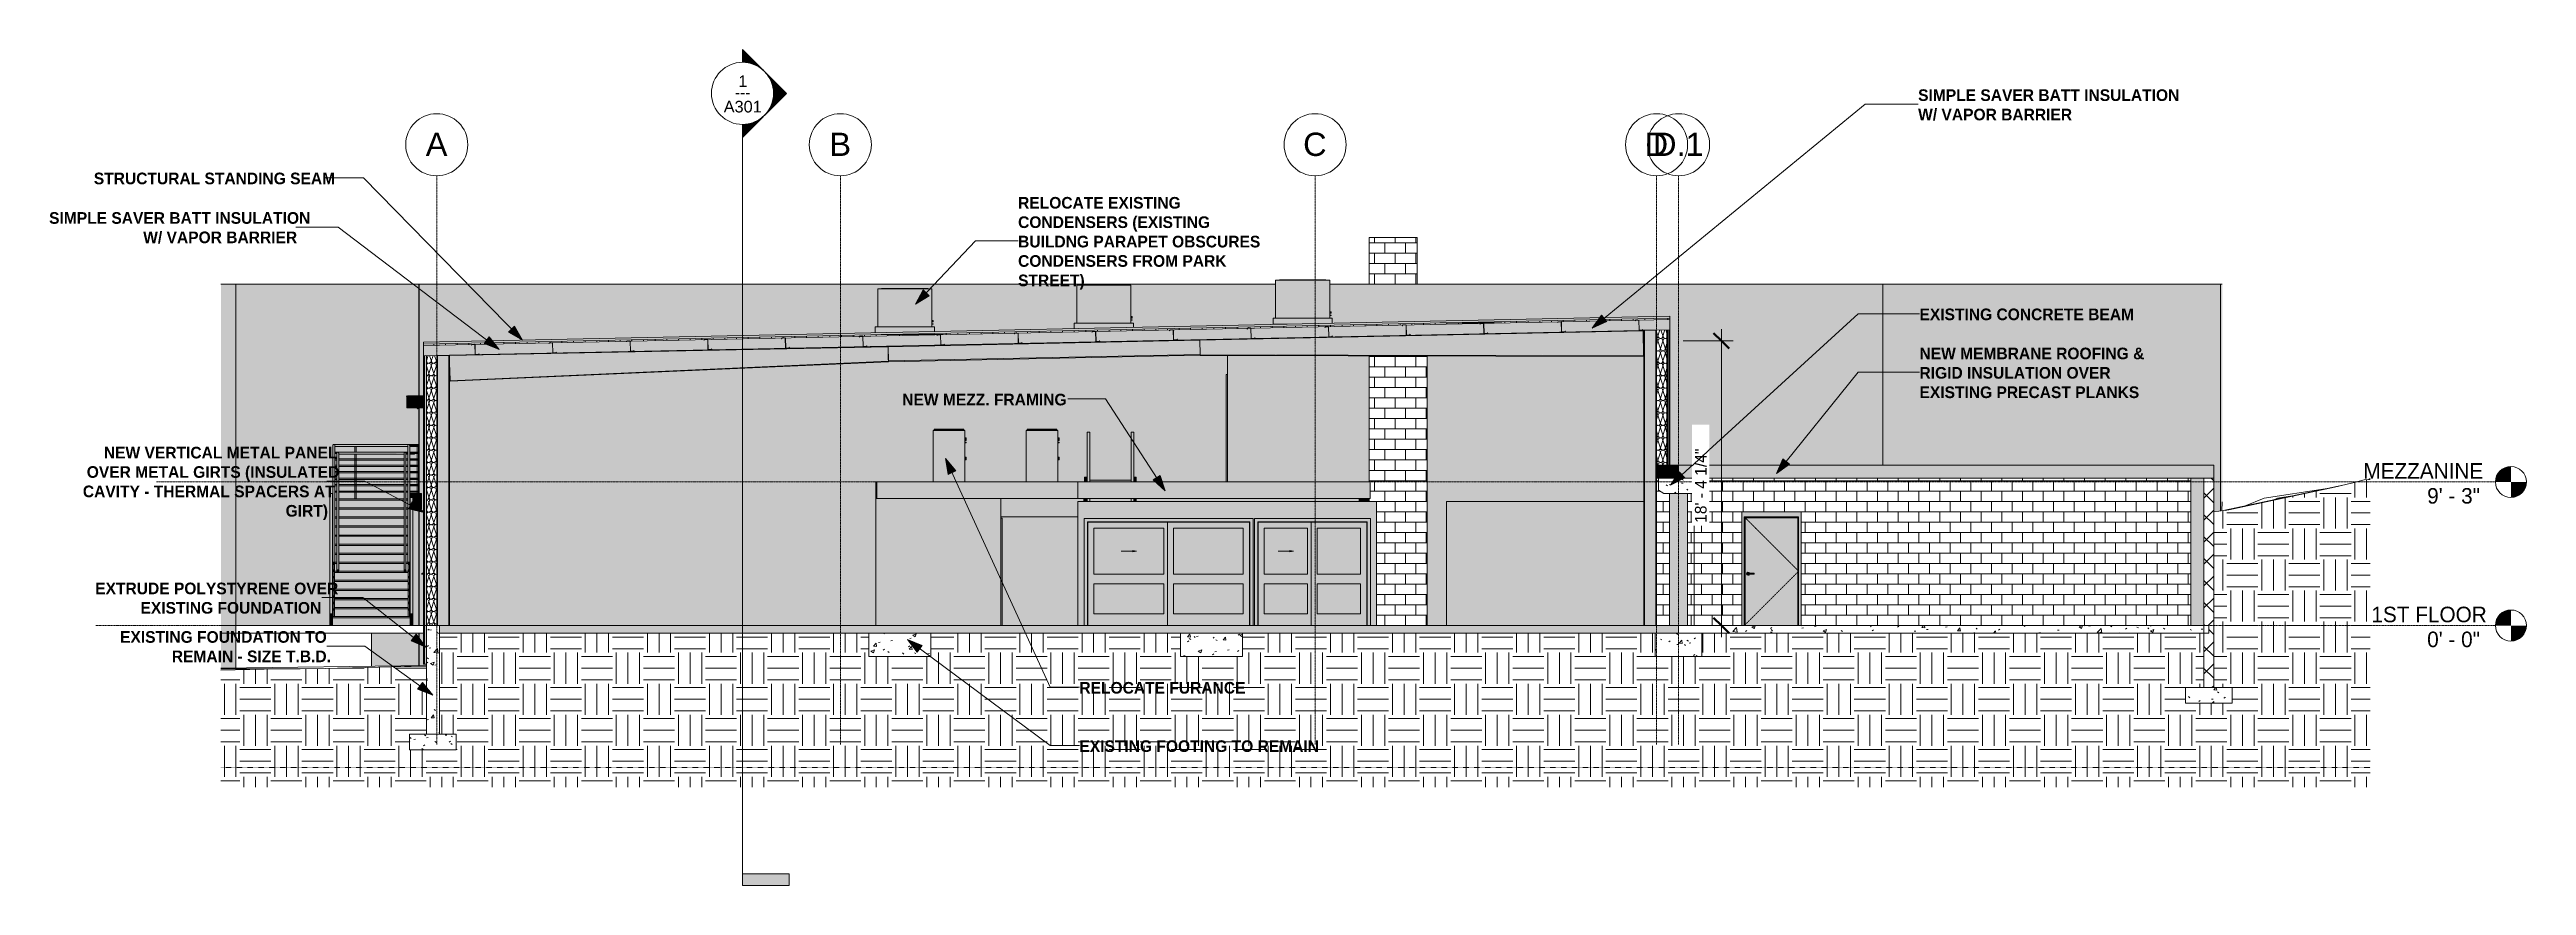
# Model space of a CAD drawing. Header units: inches. Extents: x -12060 to -7983, y -201 to 456.
# Drawn here: x -12060 to -10145, y -201 to 445 of the extents above; entities that cross this region are included whole.
import ezdxf

# ---------------------------------------------------------------- set-up
doc = ezdxf.new("R2010")
doc.units = ezdxf.units.IN
doc.header["$MEASUREMENT"] = 0
for name, pattern in [('Aligning Line 1_8_', [0.25, 0.125, -0.125]), ('Dash 1_16_', [0.125, 0.0625, -0.0625]), ('Grid Line 1_2_', [0.875, 0.5, -0.125, 0.125, -0.125])]:
    doc.linetypes.add(name, pattern=pattern)
for name, color, linetype, lineweight in [('A-ANNO-DIMS', 211, 'Continuous', 9), ('A-ANNO-DIMS-96', 211, 'Continuous', 9), ('A-DETL-GENF', 92, 'Continuous', 13), ('A-DOOR', 31, 'Continuous', 13), ('A-DOOR-FRAM', 31, 'Continuous', 13), ('A-FLOR', 192, 'Continuous', 9), ('A-FLOR-HRAL', 11, 'Continuous', 9), ('A-FLOR-LEVL', 51, 'Continuous', 9), ('A-ROOF', 132, 'Continuous', 13), ('A-ROOF-PATT', 132, 'Continuous', 9), ('A-WALL', 113, 'Continuous', 13), ('A-WALL-PATT', 111, 'Continuous', 13), ('C-BLDG-PADS', 91, 'Continuous', 13), ('C-TOPO', 7, 'Continuous', 9), ('E-LITE-EQPM', 33, 'Continuous', 9), ('G-ANNO-SYMB', 111, 'Aligning Line 1_8_', 9), ('G-ANNO-TEXT', 231, 'Continuous', 9), ('I-WALL', 2, 'Continuous', 13), ('M-EQPM', 50, 'Continuous', 9), ('S-BEAM', 12, 'Continuous', 13), ('S-COLS', 52, 'Continuous', 13), ('S-FNDN', 32, 'Continuous', 13), ('S-GRID', 1, 'Continuous', 9), ('S-GRID-IDEN', 1, 'Continuous', 9), ('S-STRS', 31, 'Continuous', 9)]:
    doc.layers.add(name, color=color, linetype=linetype, lineweight=lineweight)
doc.styles.add('Arial', font='arial.ttf', dxfattribs={"height": 18})
doc.styles.add('Arial_1', font='arial.ttf', dxfattribs={"height": 9})
doc.styles.add('Century Gothic', font='ufonts.com_century-gothic.ttf', dxfattribs={"height": 12})
doc.styles.add('Century Gothic_1', font='ufonts.com_century-gothic.ttf', dxfattribs={"height": 9})
doc.styles.add('Century Gothic_B', font='GOTHICB.TTF', dxfattribs={"height": 9})
doc.dimstyles.new('OD__1_16__Tol__', dxfattribs={"dimscale": 12, "dimtxt": 9.397514, "dimasz": 1, "dimexe": 0.75, "dimexo": 0.5, "dimgap": 0.75, "dimtad": 1, "dimdec": 4, "dimrnd": 0.0625, "dimzin": 3, "dimdsep": 46, "dimlunit": 4, "dimtxsty": 'Century Gothic_1', "dimblk1": 'OBLIQUE', "dimblk2": 'OBLIQUE', "dimsah": 1, "dimcen": 0.09, "dimdle": 0.75, "dimazin": 0, "dimtfac": 1, "dimtdec": 4, "dimtix": 1, "dimtmove": 0, "dimatfit": 3, "dimfxl": 1, "dimtvp": 1, "dimtfill": 1, "dimfrac": 2, "dimtolj": 1, "dimtzin": 0, "dimarcsym": 2})
pattern_1 = [(50, (-11096.608, 126), (27.5427, -2.4099), [2.88, -31.68]), (355, (-11096.608, 126), (-5.3278, 28.8843), [2.304, -25.344]), (100.451, (-11094.313, 125.8), (22.2153, 26.4739), [2.448, -26.924]), (46.184, (-11096.608, 133.68), (40.9819, -6.3564), [4.32, -47.52]), (96.636, (-11093.193, 133.15), (35.8907, 37.4062), [3.671, -40.386]), (351.184, (-11096.61, 133.68), (35.891, 37.4062), [3.456, -38.016]), (21, (-11092.768, 131.76), (22.92104, -15.4607), [2.88, -31.68]), (326, (-11092.768, 131.76), (9.3435, 27.8457), [2.304, -25.344]), (71.451, (-11090.858, 130.472), (32.2648, 12.3844), [2.448, -26.924]), (37.5, (-11096.608, 126), (0.46686, 12.78271), [1.267, -23.77, 1.267, -24.461, -25.44]), (37.5, (-11096.608, 126), (0.46686, 12.78271), [-50.765, 1.267, -24.173]), (7.5, (-11096.608, 126), (10.1016, 15.1451), [1.267, -13.402, 1.267, -23.194, -9.696]), (7.5, (-11096.608, 126), (10.1016, 15.1451), [-39.13, 1.267, -8.429]), (327.5, (-11105.171, 126), (20.49916, -0.86578), [1.267, -8.333, 1.267, -28.685, -39.744]), (327.5, (-11105.171, 126), (20.49916, -0.86578), [-39.552, 1.267, -38.477]), (317.5, (-11109.011, 126), (22.3948, 3.8443), [1.267, -11.213, 1.267, -18.624, -28.224]), (317.5, (-11109.011, 126), (22.3948, 3.8443), [-32.371, 1.267, -26.957])]
pattern_2 = [(0, (-11043.466, 0), (0, 8), []), (90, (-11043.466, 0), (-8, 8), [8, -8])]
pattern_3 = [(161.57, (-11096.128, 126.48), (-3.8399538, -1.54e-05), [0, -27.322, 3.034, 0]), (18.43, (-11097.088, 126.48), (-3.8399538, 1.54e-05), [0, -27.322, 3.034, 0]), (108.43, (-11096.128, 126.48), (1.919622, -9.6005246), [9.106, -21.25]), (71.57, (-11097.088, 126.48), (1.919622, 9.6005246), [9.106, -21.25])]
pattern_4 = [(0, (-11096.608, 126), (24, 24), [24, -24]), (0, (-11096.608, 135), (24, 24), [24, -24]), (0, (-11096.608, 144), (24, 24), [24, -24]), (90, (-11093.608, 147), (-24, 24), [24, -24]), (90, (-11084.608, 147), (-24, 24), [24, -24]), (90, (-11075.608, 147), (-24, 24), [24, -24])]
pattern_5 = [(0, (-11096.608, 126), (30.72, 7.68), [1.267, -21.773, 1.267, -21.773, -122.88]), (0, (-11096.608, 126), (30.72, 7.68), [-46.08, 1.267, -44.813, 1.267, -21.773, -53.76]), (0, (-11096.608, 126), (30.72, 7.68), [-115.2, 1.267, -14.093, 1.267, -37.133]), (120, (-11085.088, 129.84), (-22.01108, 22.7643), [1.267, -21.773, 1.267, -21.773, -122.88]), (120, (-11085.088, 129.84), (-22.01108, 22.7643), [-46.08, 1.267, -44.813, 1.267, -21.773, -53.76]), (120, (-11085.088, 129.84), (-22.01108, 22.7643), [-115.2, 1.267, -14.093, 1.267, -37.133]), (240, (-11081.248, 145.2), (-8.70892, -30.4443), [1.267, -21.773, 1.267, -21.773, -122.88]), (240, (-11081.248, 145.2), (-8.70892, -30.4443), [-46.08, 1.267, -44.813, 1.267, -21.773, -53.76]), (240, (-11081.248, 145.2), (-8.70892, -30.4443), [-115.2, 1.267, -14.093, 1.267, -37.133])]

msp = doc.modelspace()

# ---------------------------------------------------------------- texts
at = {"layer": 'A-FLOR-LEVL', "char_height": 12, "attachment_point": 1, "style": 'Century Gothic'}
for s, insert, width in [('MEZZANINE', (-10271.08047, 125.56299), 109.989), ('9\' - 3"', (-10221.7366, 106.28882), 50.904), ('1ST FLOOR', (-10264.84425, 14.56299), 102.414), ('0\' - 0"', (-10221.7366, -4.71118), 50.904)]:
    msp.add_mtext(s, dxfattribs=dict(at, insert=insert, width=width))
at = {"layer": 'G-ANNO-SYMB', "linetype": 'Continuous', "char_height": 9, "attachment_point": 1}
for s, insert, width, style in [('1', (-11527.29852, 425.36898), 8.484, 'Arial_1'), ('A301', (-11538.54262, 405.73274), 35.754, 'Arial_1'), ('---', (-11529.94983, 416.86229), 15.453, 'Century Gothic_1')]:
    msp.add_mtext(s, dxfattribs=dict(at, insert=insert, width=width, style=style))
at = {"layer": 'G-ANNO-TEXT', "char_height": 9, "attachment_point": 1, "style": 'Century Gothic_B'}
for s, insert, width in [('SIMPLE SAVER BATT INSULATION', (-10615.25289, 414.63036), 231.189), ('W/ VAPOR BARRIER', (-10615.25289, 399.63036), 143.016), ('STRUCTURAL STANDING SEAM', (-12025.50152, 350.21991), 216.948), ('RELOCATE EXISTING', (-11311.00272, 331.38757), 145.743), ('SIMPLE SAVER BATT INSULATION', (-12060.06589, 319.64992), 231.189), ('CONDENSERS (EXISTING', (-11311.00272, 316.38757), 177.255), ('W/ VAPOR BARRIER', (-11987.31589, 304.64992), 143.016), ('BUILDNG PARAPET OBSCURES', (-11311.00272, 301.38757), 216.039), ('STREET)', (-11311.00272, 271.38757), 52.116), ('CONDENSERS FROM PARK', (-11311.00272, 286.38757), 191.799), ('EXISTING CONCRETE BEAM', (-10614.19039, 245.11665), 198.162), ('NEW MEMBRANE ROOFING &', (-10614.19039, 214.88748), 213.615), ('RIGID INSULATION OVER', (-10614.19039, 199.88748), 178.467), ('NEW MEZZ. FRAMING', (-11400.55507, 179.22621), 154.833), ('EXISTING PRECAST PLANKS', (-10614.19039, 184.88748), 195.435), ('NEW VERTICAL METAL PANEL', (-12017.71343, 138.2181), 208.767), ('OVER METAL GIRTS (INSULATED', (-12030.96343, 123.2181), 224.826), ('CAVITY - THERMAL SPACERS AT', (-12033.96343, 108.2181), 228.462), ('GIRT)', (-11877.21343, 93.2181), 38.481), ('EXTRUDE POLYSTYRENE OVER', (-12024.41412, 33.17982), 212.403), ('EXISTING FOUNDATION', (-11989.41412, 18.17982), 169.983), ('EXISTING FOUNDATION TO', (-12005.20123, -4.33772), 193.617), ('REMAIN - SIZE T.B.D.', (-11965.20123, -19.33772), 145.137), ('RELOCATE FURANCE', (-11263.60205, -43.64704), 149.076), ('EXISTING FOOTING TO REMAIN', (-11263.60205, -88.75425), 225.432)]:
    msp.add_mtext(s, dxfattribs=dict(at, insert=insert, width=width))
at = {"layer": 'S-GRID-IDEN', "char_height": 18, "attachment_point": 1, "style": 'Arial'}
for s, insert, width in [('A', (-11768.90394, 381.12374), 20.301), ('B', (-11456.90394, 381.12374), 20.301), ('C', (-11090.65985, 381.12374), 22.119), ('D', (-10826.65985, 381.12374), 22.119), ('D.1', (-10820.14804, 381.12374), 47.571)]:
    msp.add_mtext(s, dxfattribs=dict(at, insert=insert, width=width))

# ---------------------------------------------------------------- blocks, each defined once
blk = doc.blocks.new('Conc Beam - Conc Beam-1196117-BUILDING SECTION - NORTH_SOUTH - LOOKING EAST')
at = {"layer": 'S-BEAM', "lineweight": 9}
h = blk.add_hatch(dxfattribs=at)
h.set_pattern_fill('FP_2', color=8, style=0, pattern_type=2)
h.set_pattern_definition(pattern_1)
h.paths.add_polyline_path([(-10811.9, 102), (-10787.9, 102), (-10784.9, 104), (-10784.9, 114), (-10815.9, 114), (-10815.9, 104.7)], flags=0)
for p, q in [((-10784.9, 114), (-10815.9, 114)), ((-10815.9, 114), (-10815.9, 104.7)), ((-10815.9, 104.7), (-10811.9, 102)), ((-10811.9, 102), (-10787.9, 102)), ((-10787.9, 102), (-10784.9, 104)), ((-10784.9, 104), (-10784.9, 114))]:
    blk.add_line(p, q, dxfattribs=at)
blk = doc.blocks.new('Door-Interior-Double-Sliding-2_Panel-Wood - 125_ x 80_-1239573-BUILDING SECTION - NORTH_SOUTH - LOOKING EAST')
at = {"layer": 'A-DETL-GENF', "lineweight": 9}
blk.add_hatch(color=9, dxfattribs=at).paths.add_polyline_path([(-11222.4, 57), (-11219.4, 57.5), (-11222.4, 58.1)], flags=0)
at = {"layer": 'A-DOOR', "lineweight": 9}
blk.add_hatch(color=254, dxfattribs=at).paths.add_polyline_path([(-11259.9, 0), (-11257.4, 0), (-11257.4, 80.2), (-11131.9, 80.2), (-11131.9, 0), (-11129.4, 0), (-11129.4, 82.7), (-11259.9, 82.7), (-11259.9, 1.9)], flags=0)
h = blk.add_hatch(color=254, dxfattribs=at)
h.paths.add_polyline_path([(-11257.1, 0), (-11195.6, 0), (-11195.6, 80), (-11257.1, 80), (-11257.1, 1.9)], flags=0)
h.paths.add_polyline_path([(-11198.4, 9.1), (-11252.4, 9.1), (-11252.4, 32.2), (-11198.4, 32.2)], flags=0)
h.paths.add_polyline_path([(-11200.3, 39.7), (-11252.4, 39.7), (-11252.4, 75.3), (-11198.4, 75.3), (-11198.4, 39.7)], flags=0)
h = blk.add_hatch(color=254, dxfattribs=at)
h.paths.add_polyline_path([(-11190.9, 0), (-11132.1, 0), (-11132.1, 80), (-11195.6, 80), (-11195.6, 0)], flags=0)
h.paths.add_polyline_path([(-11190.9, 9.1), (-11190.9, 32.2), (-11136.9, 32.2), (-11136.9, 9.1), (-11148.4, 9.1)], flags=0)
h.paths.add_polyline_path([(-11190.9, 39.7), (-11190.9, 75.3), (-11136.9, 75.3), (-11136.9, 39.7), (-11148.4, 39.7)], flags=0)
h = blk.add_hatch(color=254, dxfattribs=at)
h.paths.add_polyline_path([(-11252.4, 9.1), (-11198.4, 9.1), (-11198.4, 32.2), (-11252.4, 32.2), (-11252.4, 16)], flags=0)
h.paths.add_polyline_path([(-11198.4, 39.7), (-11198.4, 75.3), (-11252.4, 75.3), (-11252.4, 39.7), (-11199.5, 39.7)], flags=0)
h.paths.add_polyline_path([(-11222.4, 57), (-11222.4, 58.1), (-11219.4, 57.5)], flags=0)
h = blk.add_hatch(color=254, dxfattribs=at)
h.paths.add_polyline_path([(-11148.4, 9.1), (-11136.9, 9.1), (-11136.9, 32.2), (-11190.9, 32.2), (-11190.9, 9.1), (-11187.3, 9.1)], flags=0)
h.paths.add_polyline_path([(-11189.8, 39.7), (-11136.9, 39.7), (-11136.9, 75.3), (-11190.9, 75.3), (-11190.9, 39.7)], flags=0)
at = {"layer": 'A-DOOR-FRAM', "lineweight": 9}
blk.add_hatch(color=254, dxfattribs=at).paths.add_polyline_path([(-11257.4, 0), (-11257.1, 0), (-11257.1, 80), (-11132.1, 80), (-11132.1, 0), (-11131.9, 0), (-11131.9, 80.2), (-11257.4, 80.2), (-11257.4, 1.9)], flags=0)
at = {"layer": 'A-DETL-GENF', "color": 8, "lineweight": 9}
for p, q in [((-11231.4, 57.5), (-11219.4, 57.5)), ((-11222.4, 58.1), (-11219.4, 57.5)), ((-11222.4, 57), (-11222.4, 58.1)), ((-11219.4, 57.5), (-11222.4, 57))]:
    blk.add_line(p, q, dxfattribs=at)
at = {"layer": 'A-DOOR', "color": 8, "lineweight": 9}
for p, q in [((-11259.9, 82.7), (-11259.9, 0)), ((-11129.4, 82.7), (-11259.9, 82.7)), ((-11257.4, 80.2), (-11257.4, 0)), ((-11257.4, 80.2), (-11131.9, 80.2)), ((-11132.1, 80), (-11195.6, 80)), ((-11195.6, 80), (-11195.6, 0)), ((-11132.1, 0), (-11132.1, 80)), ((-11131.9, 80.2), (-11131.9, 0)), ((-11129.4, 0), (-11129.4, 82.7)), ((-11252.4, 39.7), (-11252.4, 75.3)), ((-11252.4, 75.3), (-11198.4, 75.3)), ((-11198.4, 75.3), (-11198.4, 39.7)), ((-11190.9, 39.7), (-11190.9, 75.3)), ((-11190.9, 75.3), (-11136.9, 75.3)), ((-11136.9, 75.3), (-11136.9, 39.7)), ((-11198.4, 39.7), (-11252.4, 39.7)), ((-11136.9, 39.7), (-11190.9, 39.7)), ((-11252.4, 9.1), (-11252.4, 32.2)), ((-11252.4, 32.2), (-11198.4, 32.2)), ((-11198.4, 32.2), (-11198.4, 9.1)), ((-11190.9, 9.1), (-11190.9, 32.2)), ((-11190.9, 32.2), (-11136.9, 32.2)), ((-11136.9, 32.2), (-11136.9, 9.1)), ((-11198.4, 9.1), (-11252.4, 9.1)), ((-11136.9, 9.1), (-11190.9, 9.1))]:
    blk.add_line(p, q, dxfattribs=at)
at = {"layer": 'A-DOOR-FRAM', "color": 8, "lineweight": 9}
for p, q in [((-11257.1, 80), (-11257.1, 0)), ((-11257.1, 80), (-11132.1, 80)), ((-11132.1, 80), (-11132.1, 0))]:
    blk.add_line(p, q, dxfattribs=at)
blk = doc.blocks.new('Door-Interior-Double-Sliding-2_Panel-Wood - 84_ x 80_-1239550-BUILDING SECTION - NORTH_SOUTH - LOOKING EAST')
at = {"layer": 'A-DETL-GENF', "lineweight": 9}
blk.add_hatch(color=9, dxfattribs=at).paths.add_polyline_path([(-11101, 57), (-11098, 57.5), (-11101, 58.1)], flags=0)
at = {"layer": 'A-DOOR', "lineweight": 9}
blk.add_hatch(color=254, dxfattribs=at).paths.add_polyline_path([(-11039.7, 0), (-11038.7, 0), (-11038.7, 82.7), (-11128.2, 82.7), (-11128.2, 0), (-11125.7, 0), (-11125.7, 80.2), (-11041.2, 80.2), (-11041.2, 0), (-11040.5, 0)], flags=0)
h = blk.add_hatch(color=254, dxfattribs=at)
h.paths.add_polyline_path([(-11125.5, 0), (-11084.5, 0), (-11084.5, 80), (-11125.5, 80), (-11125.5, 9.1)], flags=0)
h.paths.add_polyline_path([(-11117.1, 9.1), (-11120.7, 9.1), (-11120.7, 32.2), (-11087.2, 32.2), (-11087.2, 9.1), (-11096.5, 9.1)], flags=0)
h.paths.add_polyline_path([(-11120.7, 39.7), (-11120.7, 75.3), (-11087.2, 75.3), (-11087.2, 39.7), (-11096.5, 39.7)], flags=0)
h = blk.add_hatch(color=254, dxfattribs=at)
h.paths.add_polyline_path([(-11084.5, 0), (-11041.5, 0), (-11041.5, 80), (-11084.5, 80), (-11084.5, 0.5)], flags=0)
h.paths.add_polyline_path([(-11076.1, 9.1), (-11079.7, 9.1), (-11079.7, 32.2), (-11046.2, 32.2), (-11046.2, 9.1), (-11047.3, 9.1)], flags=0)
h.paths.add_polyline_path([(-11046.2, 39.7), (-11079.7, 39.7), (-11079.7, 75.3), (-11046.2, 75.3), (-11046.2, 44.2)], flags=0)
h = blk.add_hatch(color=254, dxfattribs=at)
h.paths.add_polyline_path([(-11120.7, 9.1), (-11087.2, 9.1), (-11087.2, 32.2), (-11120.7, 32.2)], flags=0)
h.paths.add_polyline_path([(-11119.6, 39.7), (-11087.2, 39.7), (-11087.2, 75.3), (-11120.7, 75.3), (-11120.7, 39.7)], flags=0)
h.paths.add_polyline_path([(-11101, 57), (-11101, 58.1), (-11098, 57.5)], flags=0)
h = blk.add_hatch(color=254, dxfattribs=at)
h.paths.add_polyline_path([(-11046.2, 9.1), (-11046.2, 32.2), (-11079.7, 32.2), (-11079.7, 9.1), (-11047.3, 9.1)], flags=0)
h.paths.add_polyline_path([(-11047.3, 39.7), (-11046.2, 39.7), (-11046.2, 75.3), (-11079.7, 75.3), (-11079.7, 39.7), (-11078.6, 39.7)], flags=0)
at = {"layer": 'A-DOOR-FRAM', "lineweight": 9}
blk.add_hatch(color=254, dxfattribs=at).paths.add_polyline_path([(-11125.5, 0), (-11125.5, 80), (-11041.5, 80), (-11041.5, 0), (-11041.2, 0), (-11041.2, 80.2), (-11125.7, 80.2), (-11125.7, 0)], flags=0)
at = {"layer": 'A-DETL-GENF', "color": 8, "lineweight": 9}
for p, q in [((-11110, 57.5), (-11098, 57.5)), ((-11101, 58.1), (-11098, 57.5)), ((-11101, 57), (-11101, 58.1)), ((-11098, 57.5), (-11101, 57))]:
    blk.add_line(p, q, dxfattribs=at)
at = {"layer": 'A-DOOR', "color": 8, "lineweight": 9}
for p, q in [((-11128.2, 82.7), (-11128.2, 0)), ((-11038.7, 82.7), (-11128.2, 82.7)), ((-11125.7, 80.2), (-11125.7, 0)), ((-11125.7, 80.2), (-11041.2, 80.2)), ((-11041.5, 80), (-11084.5, 80)), ((-11084.5, 80), (-11084.5, 0)), ((-11041.5, 0), (-11041.5, 80)), ((-11041.2, 80.2), (-11041.2, 0)), ((-11038.7, 0), (-11038.7, 82.7)), ((-11120.7, 39.7), (-11120.7, 75.3)), ((-11120.7, 75.3), (-11087.2, 75.3)), ((-11087.2, 75.3), (-11087.2, 39.7)), ((-11079.7, 39.7), (-11079.7, 75.3)), ((-11079.7, 75.3), (-11046.2, 75.3)), ((-11046.2, 75.3), (-11046.2, 39.7)), ((-11087.2, 39.7), (-11120.7, 39.7)), ((-11046.2, 39.7), (-11079.7, 39.7)), ((-11120.7, 9.1), (-11120.7, 32.2)), ((-11120.7, 32.2), (-11087.2, 32.2)), ((-11087.2, 32.2), (-11087.2, 9.1)), ((-11079.7, 9.1), (-11079.7, 32.2)), ((-11079.7, 32.2), (-11046.2, 32.2)), ((-11046.2, 32.2), (-11046.2, 9.1)), ((-11087.2, 9.1), (-11120.7, 9.1)), ((-11046.2, 9.1), (-11079.7, 9.1))]:
    blk.add_line(p, q, dxfattribs=at)
at = {"layer": 'A-DOOR-FRAM', "color": 8, "lineweight": 9}
for p, q in [((-11125.5, 80), (-11125.5, 0)), ((-11125.5, 80), (-11041.5, 80)), ((-11041.5, 80), (-11041.5, 0))]:
    blk.add_line(p, q, dxfattribs=at)
blk = doc.blocks.new('Single-Flush - 30_ x 80_-1225038-BUILDING SECTION - NORTH_SOUTH - LOOKING EAST')
at = {"layer": 'A-DOOR-FRAM', "lineweight": 9}
blk.add_hatch(color=254, dxfattribs=at).paths.add_polyline_path([(-11150.1, 111), (-11149.1, 111), (-11149.1, 194), (-11150.1, 194), (-11150.1, 128.3)], flags=0)
at = {"layer": 'A-DOOR-FRAM', "color": 8, "lineweight": 9}
for p, q in [((-11150.1, 111), (-11150.1, 194)), ((-11150.1, 194), (-11149.1, 194))]:
    blk.add_line(p, q, dxfattribs=at)
blk = doc.blocks.new('Walls 1 - Walls 1-1277454-BUILDING SECTION - NORTH_SOUTH - LOOKING EAST')
at = {"layer": 'A-ROOF', "lineweight": 9}
for points in [[(-11921.3, -33), (-11915.8, -32.9), (-11915.8, 264), (-11927.3, 264), (-11927.3, -32.9)], [(-10642.4, 124), (-10642.4, 264), (-10643, 264), (-10643, 124)], [(-10386.8, 87.9), (-10381.4, 88.7), (-10381.4, 264), (-10642.4, 264), (-10642.4, 124), (-10386.8, 124), (-10386.8, 89.6)], [(-10381.4, 88.7), (-10380.4, 88.8), (-10380.1, 95.7), (-10380.1, 264), (-10381.4, 264), (-10381.4, 89.6)], [(-11323.4, 0), (-11264.9, 0), (-11264.9, 84), (-11324.4, 84), (-11324.4, 83), (-11323.4, 83), (-11323.4, 80)]]:
    blk.add_hatch(color=254, dxfattribs=at).paths.add_polyline_path(points, flags=0)
h = blk.add_hatch(color=254, dxfattribs=at)
h.paths.add_polyline_path([(-11810.8, -31.5), (-11774.1, -31), (-11774.1, -6), (-11810.8, -6), (-11810.8, -31.4)], flags=0)
h.paths.add_polyline_path([(-11774.1, 0), (-11774.1, 90), (-11778.9, 90), (-11778.9, 0)], flags=0)
h.paths.add_polyline_path([(-11842.9, 0), (-11842.9, 102), (-11840.9, 102), (-11840.9, 98), (-11840.7, 98), (-11840.6, 139.4), (-11840.6, 139.6), (-11840.4, 139.8), (-11840.3, 139.9), (-11840.1, 140), (-11839.7, 140), (-11782.6, 140), (-11782.4, 140.1), (-11782.3, 140.1), (-11782.1, 140.1), (-11781.9, 140), (-11775, 140), (-11774.8, 139.9), (-11774.6, 139.8), (-11774.5, 139.6), (-11774.4, 139.4), (-11774.4, 139.2), (-11774.4, 139.1), (-11774.5, 138.9), (-11774.7, 138.6), (-11774.9, 138.5), (-11775, 138.5), (-11774.9, 138.5), (-11774.6, 138.5), (-11774.6, 102), (-11774.1, 102), (-11774.1, 168.3), (-11774.8, 168.3), (-11774.7, 168.3), (-11774.9, 168.2), (-11774.6, 167.8), (-11774.9, 167.5), (-11775.8, 168.4), (-11783.4, 168.4), (-11783.4, 176.8), (-11783.4, 176.9), (-11783.7, 177.2), (-11783.3, 177.6), (-11783, 177.2), (-11782.9, 177.4), (-11783, 177.5), (-11774.1, 177.5), (-11774.1, 264), (-11915.8, 264), (-11915.8, 0), (-11849.4, 0)], flags=0)
h.paths.add_polyline_path([(-11839.2, 98), (-11837.7, 98), (-11837.7, 103), (-11839.2, 103), (-11839.2, 100.6)], flags=0)
h.paths.add_polyline_path([(-11822.6, 98), (-11785.7, 98), (-11785.7, 103), (-11822.6, 103), (-11822.6, 100.6)], flags=0)
h.paths.add_polyline_path([(-11823.6, 98), (-11823.6, 103), (-11836.2, 103), (-11836.2, 98)], flags=0)
h.paths.add_polyline_path([(-11784.2, 98), (-11782.7, 98), (-11782.7, 103), (-11784.2, 103), (-11784.2, 98.8)], flags=0)
h.paths.add_polyline_path([(-11781.2, 98), (-11780.9, 98), (-11780.9, 102), (-11775.6, 102), (-11775.6, 103), (-11781.2, 103), (-11781.2, 100.6)], flags=0)
h.paths.add_polyline_path([(-11822.6, 104), (-11785.7, 104), (-11785.7, 108), (-11822.6, 108), (-11822.6, 107.7)], flags=0)
h.paths.add_polyline_path([(-11780.9, 104), (-11775.6, 104), (-11775.6, 108), (-11781.2, 108), (-11781.2, 104)], flags=0)
h.paths.add_polyline_path([(-11839.2, 104), (-11837.7, 104), (-11837.7, 108), (-11839.2, 108), (-11839.2, 104.1)], flags=0)
h.paths.add_polyline_path([(-11782.7, 104), (-11782.7, 108), (-11784.2, 108), (-11784.2, 104), (-11782.9, 104)], flags=0)
h.paths.add_polyline_path([(-11836.2, 104), (-11823.6, 104), (-11823.6, 108), (-11836.2, 108), (-11836.2, 107.7)], flags=0)
h.paths.add_polyline_path([(-11782.7, 109), (-11782.7, 113), (-11784.2, 113), (-11784.2, 109), (-11782.9, 109)], flags=0)
h.paths.add_polyline_path([(-11823.6, 109), (-11823.6, 113), (-11836.2, 113), (-11836.2, 109), (-11829.9, 109)], flags=0)
h.paths.add_polyline_path([(-11822.6, 109), (-11785.7, 109), (-11785.7, 113), (-11822.6, 113), (-11822.6, 111.2)], flags=0)
h.paths.add_polyline_path([(-11775.6, 109), (-11775.6, 113), (-11781.2, 113), (-11781.2, 109), (-11778, 109)], flags=0)
h.paths.add_polyline_path([(-11837.7, 109), (-11837.7, 113), (-11839.2, 113), (-11839.2, 109)], flags=0)
h.paths.add_polyline_path([(-11837.7, 114), (-11837.7, 118), (-11839.2, 118), (-11839.2, 114)], flags=0)
h.paths.add_polyline_path([(-11823.6, 114), (-11823.6, 118), (-11836.2, 118), (-11836.2, 114), (-11829.9, 114)], flags=0)
h.paths.add_polyline_path([(-11822.6, 114), (-11785.7, 114), (-11785.7, 118), (-11822.6, 118), (-11822.6, 114.7)], flags=0)
h.paths.add_polyline_path([(-11781.2, 114), (-11775.6, 114), (-11775.6, 118), (-11781.2, 118), (-11781.2, 114.7)], flags=0)
h.paths.add_polyline_path([(-11784.2, 114), (-11782.7, 114), (-11782.7, 118), (-11784.2, 118), (-11784.2, 114.7)], flags=0)
h.paths.add_polyline_path([(-11822.6, 119), (-11785.7, 119), (-11785.7, 123), (-11822.6, 123), (-11822.6, 121.7)], flags=0)
h.paths.add_polyline_path([(-11778.3, 119), (-11775.6, 119), (-11775.6, 123), (-11781.2, 123), (-11781.2, 119)], flags=0)
h.paths.add_polyline_path([(-11784.2, 119), (-11782.7, 119), (-11782.7, 123), (-11784.2, 123), (-11784.2, 121.7)], flags=0)
h.paths.add_polyline_path([(-11836.2, 119), (-11823.6, 119), (-11823.6, 123), (-11836.2, 123), (-11836.2, 121.7)], flags=0)
h.paths.add_polyline_path([(-11839.2, 119), (-11837.7, 119), (-11837.7, 123), (-11839.2, 123), (-11839.2, 121.7)], flags=0)
h.paths.add_polyline_path([(-11817, 124), (-11785.7, 124), (-11785.7, 128), (-11822.6, 128), (-11822.6, 124)], flags=0)
h.paths.add_polyline_path([(-11836.2, 124), (-11823.6, 124), (-11823.6, 128), (-11836.2, 128), (-11836.2, 125.3)], flags=0)
h.paths.add_polyline_path([(-11839.2, 124), (-11837.7, 124), (-11837.7, 128), (-11839.2, 128), (-11839.2, 125.3)], flags=0)
h.paths.add_polyline_path([(-11775.6, 124), (-11775.6, 128), (-11781.2, 128), (-11781.2, 124), (-11778, 124)], flags=0)
h.paths.add_polyline_path([(-11784.2, 124), (-11782.7, 124), (-11782.7, 128), (-11784.2, 128), (-11784.2, 125.3)], flags=0)
h.paths.add_polyline_path([(-11838.2, 129), (-11837.7, 129), (-11837.7, 133), (-11839.2, 133), (-11839.2, 129)], flags=0)
h.paths.add_polyline_path([(-11797.5, 129), (-11785.7, 129), (-11785.7, 132.5), (-11822.6, 132.5), (-11822.6, 129), (-11804, 129)], flags=0)
h.paths.add_polyline_path([(-11778, 129), (-11775.6, 129), (-11775.6, 133), (-11777.4, 133), (-11777.5, 132.9), (-11777.6, 132.7), (-11777.8, 132.6), (-11778, 132.5), (-11778.3, 132.5), (-11781.2, 132.5), (-11781.2, 129), (-11779.8, 129)], flags=0)
h.paths.add_polyline_path([(-11784.2, 129), (-11782.7, 129), (-11782.7, 132.5), (-11784.2, 132.5), (-11784.2, 130.6)], flags=0)
h.paths.add_polyline_path([(-11836.2, 129), (-11823.6, 129), (-11823.6, 132.5), (-11836.2, 132.5), (-11836.2, 132.3)], flags=0)
h.paths.add_polyline_path([(-11836.9, 134), (-11823.6, 134), (-11823.6, 138.5), (-11839.2, 138.5), (-11839.2, 134), (-11837.1, 134)], flags=0)
h.paths.add_polyline_path([(-11783.6, 134), (-11782.7, 134), (-11782.7, 138.5), (-11822.6, 138.5), (-11822.6, 134), (-11784.4, 134)], flags=0)
h.paths.add_polyline_path([(-11781.2, 134), (-11775.6, 134), (-11775.6, 138.5), (-11781.2, 138.5), (-11781.2, 134.4)], flags=0)
at = {"layer": 'A-ROOF', "color": 8, "lineweight": 9}
for p, q in [((-11927.3, 264), (-11915.8, 264)), ((-11915.8, 264), (-11774.1, 264)), ((-11915.8, 264), (-11915.8, -32.9)), ((-11774.1, 177.5), (-11774.1, 264)), ((-10643, 264), (-10642.4, 264)), ((-10642.4, 264), (-10381.4, 264)), ((-10642.4, 124), (-10642.4, 264)), ((-10381.4, 264), (-10380.1, 264)), ((-10381.4, 88.7), (-10381.4, 264)), ((-11774.1, 102), (-11774.1, 168.3)), ((-11774.1, 0), (-11774.1, 90)), ((-11774.1, -31), (-11774.1, -6))]:
    blk.add_line(p, q, dxfattribs=at)
blk = doc.blocks.new('Z-Girder - Z-Girder-1581830-BUILDING SECTION - NORTH_SOUTH - LOOKING EAST')
at = {"layer": 'S-BEAM', "lineweight": 9}
for p, q in [((-11733.4, 217.4), (-11733.8, 216.8)), ((-11733.8, 216.8), (-11733.7, 216.8)), ((-11733.7, 216.8), (-11733.3, 217.3)), ((-11731, 217.5), (-11733.4, 217.4)), ((-11733.3, 217.3), (-11731, 217.4)), ((-11730.9, 217.3), (-11730.7, 209.6)), ((-11730.6, 209.7), (-11730.8, 217.3)), ((-11728.2, 209.6), (-11730.6, 209.6)), ((-11730.6, 209.5), (-11728.2, 209.5)), ((-11727.8, 210.2), (-11728.2, 209.6)), ((-11728.2, 209.5), (-11727.7, 210.1)), ((-11727.7, 210.1), (-11727.8, 210.2))]:
    blk.add_line(p, q, dxfattribs=at)
for centre, radius, start, end in [((-11731, 217.3), 0.188, 1.1935, 91.1935), ((-11731, 217.3), 0.0782, 1.1935, 89.0708), ((-11730.6, 209.7), 0.188, 186.796, 265.2577), ((-11730.6, 209.7), 0.0782, 181.1935, 268.1511)]:
    blk.add_arc(centre, radius, start, end, dxfattribs=at)
blk = doc.blocks.new('Z-Girder - Z-Girder-1581831-BUILDING SECTION - NORTH_SOUTH - LOOKING EAST')
at = {"layer": 'S-BEAM', "lineweight": 9}
for p, q in [((-11433.4, 223.7), (-11433.9, 223.1)), ((-11433.9, 223.1), (-11433.8, 223)), ((-11433.8, 223), (-11433.4, 223.6)), ((-11431.1, 223.7), (-11433.4, 223.7)), ((-11433.4, 223.6), (-11431, 223.6)), ((-11431, 223.5), (-11430.8, 215.9)), ((-11430.7, 215.9), (-11430.9, 223.5)), ((-11428.3, 215.9), (-11430.6, 215.8)), ((-11430.6, 215.7), (-11428.3, 215.8)), ((-11428.3, 215.8), (-11427.8, 216.4)), ((-11427.9, 216.4), (-11428.3, 215.9)), ((-11427.8, 216.4), (-11427.9, 216.4))]:
    blk.add_line(p, q, dxfattribs=at)
for centre, radius, start, end in [((-11431.1, 223.5), 0.188, 1.1935, 91.1935), ((-11431.1, 223.5), 0.0782, 1.1935, 89.0708), ((-11430.6, 215.9), 0.188, 186.796, 265.2577), ((-11430.6, 215.9), 0.0782, 181.1935, 268.1511)]:
    blk.add_arc(centre, radius, start, end, dxfattribs=at)
blk = doc.blocks.new('Z-Girder - Z-Girder-1492842-BUILDING SECTION - NORTH_SOUTH - LOOKING EAST')
at = {"layer": 'S-BEAM', "lineweight": 9}
for p, q in [((-11013.5, 232.4), (-11014, 231.8)), ((-11014, 231.8), (-11013.9, 231.8)), ((-11013.9, 231.8), (-11013.5, 232.3)), ((-11011.1, 232.5), (-11013.5, 232.4)), ((-11013.5, 232.3), (-11011.1, 232.4)), ((-11011.1, 232.3), (-11010.9, 224.6)), ((-11010.8, 224.7), (-11011, 232.3)), ((-11008.4, 224.6), (-11010.7, 224.6)), ((-11010.7, 224.5), (-11008.3, 224.5)), ((-11008, 225.2), (-11008.4, 224.6)), ((-11008.3, 224.5), (-11007.9, 225.1)), ((-11007.9, 225.1), (-11008, 225.2))]:
    blk.add_line(p, q, dxfattribs=at)
for centre, radius, start, end in [((-11011.1, 232.3), 0.188, 1.1935, 91.1935), ((-11011.1, 232.3), 0.0782, 1.1935, 89.0708), ((-11010.7, 224.7), 0.188, 186.796, 265.2577), ((-11010.7, 224.7), 0.0782, 181.1935, 268.1511)]:
    blk.add_arc(centre, radius, start, end, dxfattribs=at)
blk = doc.blocks.new('Door-Passage-Single-Flush - 36_ x 80_-1396074-BUILDING SECTION - NORTH_SOUTH - LOOKING EAST')
at = {"layer": 'A-DOOR', "lineweight": 9}
for points in [[(-11771.6, 40), (-11771.2, 40), (-11771.1, 40.3), (-11771.2, 40.4), (-11771.2, 40.4), (-11771.7, 40.4), (-11772, 40.3), (-11772.1, 40.1), (-11772.1, 40), (-11771.7, 40)], [(-11771.7, 39.6), (-11771.7, 39.6), (-11771.1, 39.7), (-11771.2, 39.9), (-11771.2, 40), (-11772.1, 40), (-11772, 39.7), (-11771.9, 39.6), (-11771.8, 39.6)], [(-11771.1, 40), (-11770.6, 40), (-11770.6, 40.4), (-11771.1, 40.4), (-11771.1, 40.1)], [(-11771.1, 39.6), (-11770.6, 39.6), (-11770.6, 40), (-11771.1, 40), (-11771.1, 39.6)]]:
    blk.add_hatch(color=254, dxfattribs=at).paths.add_polyline_path(points, flags=0)
at = {"layer": 'A-DOOR', "color": 8, "lineweight": 9}
for p, q in [((-11770.6, 40.4), (-11771.1, 40.4)), ((-11771.1, 39.6), (-11770.6, 39.6))]:
    blk.add_line(p, q, dxfattribs=at)
at = {"layer": 'A-DOOR', "color": 8, "lineweight": 9, "flags": 128}
for points in [[(-11771.1, 40.4), (-11771.2, 40.4), (-11771.2, 40.4), (-11771.2, 40.4), (-11771.2, 40.4), (-11771.3, 40.4), (-11771.3, 40.4), (-11771.3, 40.4), (-11771.3, 40.4), (-11771.3, 40.4), (-11771.4, 40.4), (-11771.4, 40.4), (-11771.4, 40.4), (-11771.4, 40.4), (-11771.5, 40.4), (-11771.5, 40.4), (-11771.5, 40.4), (-11771.5, 40.4), (-11771.5, 40.4), (-11771.5, 40.4), (-11771.6, 40.4), (-11771.6, 40.4), (-11771.6, 40.4), (-11771.6, 40.4), (-11771.6, 40.4), (-11771.6, 40.4), (-11771.7, 40.4), (-11771.7, 40.4), (-11771.7, 40.4), (-11771.7, 40.4), (-11771.7, 40.4), (-11771.7, 40.4), (-11771.7, 40.4), (-11771.7, 40.4), (-11771.7, 40.4), (-11771.7, 40.4), (-11771.7, 40.4), (-11771.7, 40.4), (-11771.7, 40.4), (-11771.7, 40.4)], [(-11771.7, 39.6), (-11771.7, 39.6), (-11771.7, 39.6), (-11771.7, 39.6), (-11771.7, 39.6), (-11771.7, 39.6), (-11771.7, 39.6), (-11771.7, 39.6), (-11771.7, 39.6), (-11771.7, 39.6), (-11771.7, 39.6), (-11771.7, 39.6), (-11771.7, 39.6), (-11771.7, 39.6), (-11771.6, 39.6), (-11771.6, 39.6), (-11771.6, 39.6), (-11771.6, 39.6), (-11771.6, 39.6), (-11771.6, 39.6), (-11771.6, 39.6), (-11771.5, 39.6), (-11771.5, 39.6), (-11771.5, 39.6), (-11771.5, 39.6), (-11771.5, 39.6), (-11771.4, 39.6), (-11771.4, 39.6), (-11771.4, 39.6), (-11771.4, 39.6), (-11771.4, 39.6), (-11771.3, 39.6), (-11771.3, 39.6), (-11771.3, 39.6), (-11771.3, 39.6), (-11771.2, 39.6), (-11771.2, 39.6), (-11771.2, 39.6), (-11771.2, 39.6), (-11771.1, 39.6), (-11771.1, 39.6)]]:
    blk.add_lwpolyline(points, dxfattribs=at)
at = {"layer": 'A-DOOR', "color": 8, "lineweight": 9}
for start, end in [(150, 180), (180, 210), (82.7725, 90), (270, 277.2275)]:
    blk.add_arc((-11771.7, 40), 0.394, start, end, dxfattribs=at)
blk = doc.blocks.new('Gas Fired Furnace - Direct Vent - 38000 BTUH-1351617-BUILDING SECTION - NORTH_SOUTH - LOOKING EAST')
at = {"layer": 'M-EQPM'}
for points in [[(-11304.7, 111), (-11280.2, 111), (-11280.2, 150.9), (-11304.7, 150.9), (-11304.7, 115.1)], [(-11281, 150.9), (-11281, 151.9), (-11303.9, 151.9), (-11303.9, 150.9)], [(-11280.2, 144.2), (-11279.2, 144.2), (-11279.2, 145.2), (-11280.2, 145.2), (-11280.2, 144.5)], [(-11279.2, 143.2), (-11279.2, 144.2), (-11280.2, 144.2), (-11280.2, 143.2)], [(-11279.2, 141.5), (-11279.2, 141.7), (-11280.2, 141.7), (-11280.2, 141.5)], [(-11280.2, 141.2), (-11279.2, 141.3), (-11279.2, 141.5), (-11280.2, 141.5), (-11280.2, 141.3)], [(-11280.2, 129.2), (-11279.2, 129.2), (-11279.2, 130.2), (-11280.2, 130.2), (-11280.2, 129.5)], [(-11279.2, 128.2), (-11279.2, 129.2), (-11280.2, 129.2), (-11280.2, 128.2)]]:
    blk.add_hatch(color=8, dxfattribs=at).paths.add_polyline_path(points, flags=0)
at = {"layer": 'M-EQPM', "color": 8}
for p, q in [((-11304.7, 150.9), (-11280.2, 150.9)), ((-11304.7, 111), (-11304.7, 150.9)), ((-11303.9, 151.9), (-11281, 151.9)), ((-11303.9, 150.9), (-11303.9, 151.9)), ((-11281, 150.9), (-11281, 151.9)), ((-11280.2, 111), (-11280.2, 150.9)), ((-11279.2, 145.2), (-11280.2, 145.2)), ((-11280.2, 143.2), (-11279.2, 143.2)), ((-11279.2, 141.7), (-11280.2, 141.7)), ((-11280.2, 141.2), (-11279.2, 141.2)), ((-11279.2, 145.2), (-11279.2, 144.2)), ((-11279.2, 144.2), (-11279.2, 143.2)), ((-11279.2, 141.7), (-11279.2, 141.5)), ((-11279.2, 141.5), (-11279.2, 141.2)), ((-11279.2, 130.2), (-11280.2, 130.2)), ((-11280.2, 128.2), (-11279.2, 128.2)), ((-11279.2, 130.2), (-11279.2, 129.2)), ((-11279.2, 129.2), (-11279.2, 128.2))]:
    blk.add_line(p, q, dxfattribs=at)
blk = doc.blocks.new('Condensing Unit - Air Cooled - DX - 6-10 Tons - 6 Tons-1352867-BUILDING SECTION - NORTH_SOUTH - LOOKING EAST')
at = {"layer": 'M-EQPM'}
for points in [[(-11252.3, 233.9), (-11223.9, 233.9), (-11223.9, 263.3), (-11265.7, 263.3), (-11265.7, 233.9)], [(-11258.2, 263.3), (-11251.8, 263.3), (-11251.8, 263.7), (-11262.7, 263.7), (-11262.7, 263.3), (-11259.9, 263.3)], [(-11244.3, 263.3), (-11240.8, 263.3), (-11240.8, 263.7), (-11251.8, 263.7), (-11251.8, 263.3), (-11245.3, 263.3)], [(-11240.1, 263.3), (-11237.8, 263.3), (-11237.8, 263.7), (-11240.8, 263.7), (-11240.8, 263.3)], [(-11226.9, 263.3), (-11226.9, 263.7), (-11237.8, 263.7), (-11237.8, 263.3), (-11227.4, 263.3)], [(-11267.7, 229.6), (-11221.9, 230.6), (-11221.9, 233.9), (-11267.7, 233.9)], [(-11223.9, 238.3), (-11222.9, 238.3), (-11222.9, 238.9), (-11223.9, 238.9), (-11223.9, 238.5)], [(-11223.9, 237.7), (-11222.9, 237.8), (-11222.9, 238.3), (-11223.9, 238.3), (-11223.9, 237.8)], [(-11222.9, 236.1), (-11222.9, 236.3), (-11223.9, 236.3), (-11223.9, 236.1)], [(-11222.9, 236), (-11222.9, 236.1), (-11223.9, 236.1), (-11223.9, 236)]]:
    blk.add_hatch(color=8, dxfattribs=at).paths.add_polyline_path(points, flags=0)
at = {"layer": 'M-EQPM', "color": 8}
for p, q in [((-11265.7, 263.3), (-11265.7, 233.9)), ((-11223.9, 263.3), (-11265.7, 263.3)), ((-11262.8, 263.7), (-11262.8, 263.3)), ((-11262.7, 263.7), (-11251.8, 263.7)), ((-11251.8, 263.7), (-11240.8, 263.7)), ((-11240.8, 263.7), (-11237.8, 263.7)), ((-11240.8, 263.3), (-11240.8, 263.7)), ((-11237.8, 263.7), (-11226.9, 263.7)), ((-11226.8, 263.3), (-11226.8, 263.7)), ((-11223.9, 233.9), (-11223.9, 263.3)), ((-11267.7, 233.9), (-11221.9, 233.9)), ((-11267.7, 229.6), (-11267.7, 233.9)), ((-11222.9, 238.9), (-11223.9, 238.9)), ((-11223.9, 237.7), (-11222.9, 237.7)), ((-11222.9, 236.3), (-11223.9, 236.3)), ((-11223.9, 236), (-11222.9, 236)), ((-11222.9, 238.9), (-11222.9, 238.3)), ((-11222.9, 238.3), (-11222.9, 237.7)), ((-11222.9, 236.3), (-11222.9, 236.1)), ((-11222.9, 236.1), (-11222.9, 236)), ((-11221.9, 230.6), (-11221.9, 233.9))]:
    blk.add_line(p, q, dxfattribs=at)
blk = doc.blocks.new('Condensing Unit - Air Cooled - DX - 6-10 Tons - 6 Tons-V1-BUILDING SECTION - NORTH_SOUTH - LOOKING EAST')
at = {"layer": 'M-EQPM'}
for points in [[(-11408, 231), (-11377.7, 231), (-11377.7, 260.4), (-11419.5, 260.4), (-11419.5, 231)], [(-11405.5, 260.4), (-11405.5, 260.7), (-11416.5, 260.7), (-11416.5, 260.4), (-11407.8, 260.4)], [(-11403.2, 260.4), (-11394.6, 260.4), (-11394.6, 260.7), (-11405.5, 260.7), (-11405.5, 260.4)], [(-11391.6, 260.4), (-11391.6, 260.7), (-11394.6, 260.7), (-11394.6, 260.4), (-11393.9, 260.4)], [(-11389.3, 260.4), (-11380.7, 260.4), (-11380.7, 260.7), (-11391.6, 260.7), (-11391.6, 260.4)], [(-11421.5, 226.4), (-11375.7, 227.4), (-11375.7, 231), (-11421.5, 231), (-11421.5, 227.5)], [(-11376.7, 235.3), (-11376.7, 235.9), (-11377.7, 235.9), (-11377.7, 235.3)], [(-11377.7, 234.8), (-11376.7, 234.8), (-11376.7, 235.3), (-11377.7, 235.3), (-11377.7, 234.8)], [(-11376.7, 233.2), (-11376.7, 233.4), (-11377.7, 233.3), (-11377.7, 233.2)], [(-11376.7, 233), (-11376.7, 233.2), (-11377.7, 233.2), (-11377.7, 233)]]:
    blk.add_hatch(color=8, dxfattribs=at).paths.add_polyline_path(points, flags=0)
at = {"layer": 'M-EQPM', "color": 8}
for p, q in [((-11419.5, 260.4), (-11419.5, 231)), ((-11377.7, 260.4), (-11419.5, 260.4)), ((-11416.5, 260.7), (-11416.5, 260.4)), ((-11416.5, 260.7), (-11405.5, 260.7)), ((-11405.5, 260.7), (-11394.6, 260.7)), ((-11394.6, 260.7), (-11391.6, 260.7)), ((-11394.5, 260.4), (-11394.5, 260.7)), ((-11391.6, 260.7), (-11380.7, 260.7)), ((-11380.6, 260.4), (-11380.6, 260.7)), ((-11377.7, 231), (-11377.7, 260.4)), ((-11421.5, 231), (-11375.7, 231)), ((-11421.5, 226.4), (-11421.5, 231)), ((-11376.7, 235.9), (-11377.7, 235.9)), ((-11377.7, 234.8), (-11376.7, 234.8)), ((-11376.7, 233.4), (-11377.7, 233.4)), ((-11377.7, 233), (-11376.7, 233)), ((-11376.7, 235.9), (-11376.7, 235.3)), ((-11376.7, 235.3), (-11376.7, 234.8)), ((-11376.7, 233.4), (-11376.7, 233.2)), ((-11376.7, 233.2), (-11376.7, 233)), ((-11375.7, 227.4), (-11375.7, 231))]:
    blk.add_line(p, q, dxfattribs=at)
blk = doc.blocks.new('Condensing Unit - Air Cooled - DX - 6-10 Tons - 6 Tons-V2-BUILDING SECTION - NORTH_SOUTH - LOOKING EAST')
at = {"layer": 'M-EQPM'}
for points in [[(-11070.5, 237.6), (-11070.1, 237.6), (-11070.1, 267), (-11111.9, 267), (-11111.9, 237.6), (-11096.5, 237.6)], [(-11098, 267), (-11098, 267.4), (-11108.9, 267.4), (-11108.9, 267), (-11100.3, 267)], [(-11088.5, 267), (-11087.1, 267), (-11087.1, 267.4), (-11098, 267.4), (-11098, 267), (-11088.5, 267)], [(-11087.1, 267), (-11084.1, 267), (-11084.1, 267.4), (-11087.1, 267.4), (-11087.1, 267.2)], [(-11073.1, 267), (-11073.1, 267.4), (-11084.1, 267.4), (-11084.1, 267), (-11073.6, 267)], [(-11103.1, 233), (-11068.1, 233.8), (-11068.1, 237.6), (-11113.9, 237.6), (-11113.9, 233)], [(-11070.1, 242), (-11069.1, 242), (-11069.1, 242.6), (-11070.1, 242.6), (-11070.1, 242.2)], [(-11070.1, 241.5), (-11069.1, 241.5), (-11069.1, 242), (-11070.1, 242), (-11070.1, 241.5)], [(-11069.1, 239.9), (-11069.1, 240), (-11070.1, 240), (-11070.1, 239.9)], [(-11069.1, 239.7), (-11069.1, 239.9), (-11070.1, 239.9), (-11070.1, 239.7)]]:
    blk.add_hatch(color=8, dxfattribs=at).paths.add_polyline_path(points, flags=0)
at = {"layer": 'M-EQPM', "color": 8}
for p, q in [((-11111.9, 267), (-11111.9, 237.6)), ((-11070.1, 267), (-11111.9, 267)), ((-11109, 267.4), (-11109, 267)), ((-11108.9, 267.4), (-11098, 267.4)), ((-11098, 267.4), (-11087.1, 267.4)), ((-11087.1, 267.4), (-11084.1, 267.4)), ((-11087, 267), (-11087, 267.4)), ((-11084.1, 267.4), (-11073.1, 267.4)), ((-11073.1, 267), (-11073.1, 267.4)), ((-11070.1, 237.6), (-11070.1, 267)), ((-11113.9, 237.6), (-11068.1, 237.6)), ((-11113.9, 233), (-11113.9, 237.6)), ((-11103.1, 233), (-11113.9, 233)), ((-11069.1, 242.6), (-11070.1, 242.6)), ((-11070.1, 241.5), (-11069.1, 241.5)), ((-11069.1, 240), (-11070.1, 240)), ((-11070.1, 239.7), (-11069.1, 239.7)), ((-11069.1, 242.6), (-11069.1, 242)), ((-11069.1, 242), (-11069.1, 241.5)), ((-11069.1, 240), (-11069.1, 239.9)), ((-11069.1, 239.9), (-11069.1, 239.7)), ((-11068.1, 233.8), (-11068.1, 237.6))]:
    blk.add_line(p, q, dxfattribs=at)
blk = doc.blocks.new('Top Rail Type - Top Rail_Internal_-1377795-BUILDING SECTION - NORTH_SOUTH - LOOKING EAST')
at = {"layer": 'A-FLOR-HRAL'}
h = blk.add_hatch(color=8, dxfattribs=at)
h.paths.add_polyline_path([(-11221.6, 96), (-11221.6, 98.2), (-11223.6, 98.2), (-11223.6, 96)], flags=0)
h.paths.add_polyline_path([(-11223.6, 111), (-11221.6, 111), (-11221.6, 149.5), (-11223.6, 149.5), (-11223.6, 112.5)], flags=0)
at = {"layer": 'A-FLOR-HRAL', "color": 8}
for p, q in [((-11223.6, 149.5), (-11221.6, 149.5)), ((-11223.6, 111), (-11223.6, 149.5)), ((-11221.6, 149.5), (-11221.6, 111)), ((-11223.6, 96), (-11223.6, 98.2)), ((-11221.6, 98.2), (-11221.6, 96))]:
    blk.add_line(p, q, dxfattribs=at)
blk = doc.blocks.new('Top Rail Type - Top Rail_Internal_-1377806-BUILDING SECTION - NORTH_SOUTH - LOOKING EAST')
at = {"layer": 'A-FLOR-HRAL'}
h = blk.add_hatch(color=8, dxfattribs=at)
h.paths.add_polyline_path([(-11257.6, 96), (-11255.6, 96), (-11255.6, 98.2), (-11257.6, 98.2)], flags=0)
h.paths.add_polyline_path([(-11257.6, 111), (-11255.6, 111), (-11255.6, 149.5), (-11257.6, 149.5), (-11257.6, 112.5)], flags=0)
at = {"layer": 'A-FLOR-HRAL', "color": 8}
for p, q in [((-11257.6, 149.5), (-11255.6, 149.5)), ((-11257.6, 111), (-11257.6, 149.5)), ((-11255.6, 149.5), (-11255.6, 111)), ((-11257.6, 96), (-11257.6, 98.2)), ((-11255.6, 98.2), (-11255.6, 96))]:
    blk.add_line(p, q, dxfattribs=at)
blk = doc.blocks.new('Railing - 1_-1447362-BUILDING SECTION - NORTH_SOUTH - LOOKING EAST')
at = {"layer": 'A-FLOR-HRAL'}
h = blk.add_hatch(color=254, dxfattribs=at)
h.paths.add_polyline_path([(-11823.6, 98), (-11823.1, 98), (-11823.2, 103.4), (-11823.2, 103.4), (-11823.5, 103.1), (-11823.6, 103), (-11823.6, 98)], flags=0)
h.paths.add_polyline_path([(-11823.1, 103.5), (-11823.1, 108.5), (-11823.2, 108.4), (-11823.5, 108.1), (-11823.6, 108), (-11823.6, 104), (-11823.5, 103.9), (-11823.4, 103.7), (-11823.2, 103.6)], flags=0)
h.paths.add_polyline_path([(-11823.1, 108.5), (-11823.1, 113.5), (-11823.2, 113.4), (-11823.5, 113.1), (-11823.6, 113), (-11823.6, 109), (-11823.5, 108.9), (-11823.4, 108.7), (-11823.2, 108.6)], flags=0)
h.paths.add_polyline_path([(-11823.1, 113.5), (-11823.1, 118.5), (-11823.3, 118.3), (-11823.5, 118.1), (-11823.6, 118), (-11823.6, 114), (-11823.5, 113.9), (-11823.4, 113.7), (-11823.2, 113.6)], flags=0)
h.paths.add_polyline_path([(-11823.1, 118.5), (-11823.1, 123.5), (-11823.2, 123.4), (-11823.5, 123.1), (-11823.6, 123), (-11823.6, 119), (-11823.5, 118.9), (-11823.4, 118.7), (-11823.2, 118.6)], flags=0)
h.paths.add_polyline_path([(-11823.1, 123.5), (-11823.1, 128.5), (-11823.2, 128.4), (-11823.5, 128.1), (-11823.6, 128), (-11823.6, 124), (-11823.5, 123.9), (-11823.3, 123.7), (-11823.2, 123.6)], flags=0)
h.paths.add_polyline_path([(-11823.1, 128.5), (-11823.1, 132.5), (-11823.6, 132.5), (-11823.6, 129), (-11823.5, 128.9), (-11823.3, 128.7), (-11823.2, 128.6)], flags=0)
h.paths.add_polyline_path([(-11823.6, 134), (-11823.1, 134), (-11823.1, 138.5), (-11823.6, 138.5), (-11823.6, 134), (-11823.6, 134)], flags=0)
h = blk.add_hatch(color=254, dxfattribs=at)
h.paths.add_polyline_path([(-11822.7, 98), (-11822.6, 98), (-11822.7, 103), (-11822.8, 103.1), (-11822.9, 103.3), (-11823.1, 103.4), (-11823.1, 103.4), (-11823.1, 98), (-11822.9, 98)], flags=0)
h.paths.add_polyline_path([(-11823.1, 103.5), (-11823.1, 103.6), (-11822.8, 103.9), (-11822.6, 104), (-11822.7, 108), (-11822.8, 108.1), (-11823, 108.3), (-11823.1, 108.4), (-11823.1, 108.4), (-11823.1, 103.6)], flags=0)
h.paths.add_polyline_path([(-11823.1, 108.5), (-11823.1, 108.6), (-11822.8, 108.9), (-11822.6, 109), (-11822.7, 113), (-11822.8, 113.1), (-11823, 113.3), (-11823.1, 113.4), (-11823.1, 113.4), (-11823.1, 108.6)], flags=0)
h.paths.add_polyline_path([(-11823.1, 113.5), (-11823.1, 113.6), (-11822.8, 113.9), (-11822.6, 114), (-11822.7, 118), (-11822.8, 118.1), (-11822.9, 118.2), (-11823.1, 118.4), (-11823.1, 118.4), (-11823.1, 113.6)], flags=0)
h.paths.add_polyline_path([(-11823.1, 118.5), (-11823, 118.7), (-11822.8, 118.9), (-11822.6, 119), (-11822.7, 123), (-11822.8, 123.1), (-11822.9, 123.2), (-11823.1, 123.4), (-11823.1, 123.4), (-11823.1, 118.6)], flags=0)
h.paths.add_polyline_path([(-11823.1, 123.5), (-11823.1, 123.6), (-11822.8, 123.9), (-11822.6, 124), (-11822.7, 128), (-11822.8, 128.1), (-11822.9, 128.2), (-11823.1, 128.4), (-11823.1, 128.4), (-11823.1, 123.6)], flags=0)
h.paths.add_polyline_path([(-11823.1, 128.5), (-11823.1, 128.6), (-11822.8, 128.9), (-11822.6, 129), (-11822.6, 132.5), (-11823.1, 132.5), (-11823.1, 128.8)], flags=0)
h.paths.add_polyline_path([(-11822.7, 134), (-11822.6, 134), (-11822.6, 138.5), (-11823.1, 138.5), (-11823.1, 134), (-11822.7, 134)], flags=0)
at = {"layer": 'A-FLOR-HRAL', "color": 8}
for p, q in [((-11823.6, 138.5), (-11823.6, 134)), ((-11823.1, 138.5), (-11823.6, 138.5)), ((-11822.6, 138.5), (-11823.1, 138.5)), ((-11822.6, 134), (-11822.6, 138.5)), ((-11823.6, 132.5), (-11823.6, 98)), ((-11822.6, 98), (-11822.6, 132.5))]:
    blk.add_line(p, q, dxfattribs=at)
blk = doc.blocks.new('Railing - 1_-V3-BUILDING SECTION - NORTH_SOUTH - LOOKING EAST')
at = {"layer": 'A-FLOR-HRAL'}
h = blk.add_hatch(color=254, dxfattribs=at)
h.paths.add_polyline_path([(-11775.6, 102), (-11775.1, 102), (-11775.2, 103), (-11775.3, 103), (-11775.5, 103.1), (-11775.6, 103.4), (-11775.6, 103.2), (-11775.6, 103)], flags=0)
h.paths.add_polyline_path([(-11775.6, 103.5), (-11775.6, 103.7), (-11775.5, 103.9), (-11775.3, 104), (-11775.1, 104), (-11775.1, 108), (-11775.3, 108), (-11775.5, 108.1), (-11775.6, 108.4), (-11775.6, 108.2), (-11775.6, 103.5)], flags=0)
h.paths.add_polyline_path([(-11775.6, 108.5), (-11775.6, 108.7), (-11775.4, 108.9), (-11775.2, 109), (-11775.1, 109), (-11775.1, 113), (-11775.3, 113), (-11775.5, 113.1), (-11775.6, 113.4), (-11775.6, 113.2), (-11775.6, 108.5)], flags=0)
h.paths.add_polyline_path([(-11775.6, 113.5), (-11775.6, 113.7), (-11775.5, 113.9), (-11775.2, 114), (-11775.1, 114), (-11775.1, 118), (-11775.3, 118), (-11775.5, 118.1), (-11775.6, 118.4), (-11775.6, 118.2), (-11775.6, 113.5)], flags=0)
h.paths.add_polyline_path([(-11775.6, 118.5), (-11775.6, 118.7), (-11775.5, 118.9), (-11775.3, 119), (-11775.1, 119), (-11775.1, 123), (-11775.3, 123), (-11775.5, 123.2), (-11775.6, 123.4), (-11775.6, 123.2), (-11775.6, 118.5)], flags=0)
h.paths.add_polyline_path([(-11775.6, 123.5), (-11775.6, 123.7), (-11775.5, 123.9), (-11775.3, 124), (-11775.1, 124), (-11775.1, 128), (-11775.3, 128), (-11775.5, 128.2), (-11775.6, 128.4), (-11775.6, 128.2), (-11775.6, 123.5)], flags=0)
h.paths.add_polyline_path([(-11775.6, 128.5), (-11775.6, 128.7), (-11775.5, 128.9), (-11775.3, 129), (-11775.1, 129), (-11775.1, 133), (-11775.3, 133), (-11775.5, 133.1), (-11775.6, 133.4), (-11775.6, 133.2), (-11775.6, 128.5)], flags=0)
h.paths.add_polyline_path([(-11775.6, 133.5), (-11775.6, 133.7), (-11775.5, 133.9), (-11775.3, 134), (-11775.1, 134), (-11775.1, 138.5), (-11775.6, 138.5), (-11775.6, 133.5)], flags=0)
h = blk.add_hatch(color=254, dxfattribs=at)
h.paths.add_polyline_path([(-11774.7, 102), (-11774.6, 102), (-11774.7, 103.4), (-11774.8, 103.1), (-11775, 103), (-11775.1, 103), (-11775.1, 102), (-11774.7, 102)], flags=0)
h.paths.add_polyline_path([(-11774.6, 103.5), (-11774.7, 108.4), (-11774.8, 108.1), (-11775, 108), (-11775.1, 108), (-11775.1, 104), (-11775, 104), (-11774.8, 103.8), (-11774.7, 103.6)], flags=0)
h.paths.add_polyline_path([(-11774.6, 108.5), (-11774.7, 113.4), (-11774.8, 113.1), (-11775, 113), (-11775.1, 113), (-11775.1, 109), (-11775, 109), (-11774.8, 108.8), (-11774.7, 108.6)], flags=0)
h.paths.add_polyline_path([(-11774.6, 113.5), (-11774.7, 118.3), (-11774.8, 118.1), (-11775, 118), (-11775.1, 118), (-11775.1, 114), (-11775, 114), (-11774.8, 113.8), (-11774.7, 113.6)], flags=0)
h.paths.add_polyline_path([(-11774.6, 118.5), (-11774.7, 123.3), (-11774.8, 123.1), (-11775, 123), (-11775.1, 123), (-11775.1, 119), (-11775, 119), (-11774.8, 118.8), (-11774.7, 118.6)], flags=0)
h.paths.add_polyline_path([(-11774.6, 123.5), (-11774.7, 128.4), (-11774.8, 128.1), (-11775.1, 128), (-11775.1, 128), (-11775.1, 124), (-11775, 124), (-11774.8, 123.8), (-11774.7, 123.6)], flags=0)
h.paths.add_polyline_path([(-11774.6, 128.5), (-11774.7, 133.4), (-11774.8, 133.1), (-11775, 133), (-11775.1, 133), (-11775.1, 129), (-11775, 129), (-11774.8, 128.8), (-11774.7, 128.6)], flags=0)
h.paths.add_polyline_path([(-11774.6, 133.5), (-11774.6, 138.5), (-11775.1, 138.5), (-11775.1, 134), (-11775, 134), (-11774.8, 133.8), (-11774.7, 133.6)], flags=0)
at = {"layer": 'A-FLOR-HRAL', "color": 8}
for p, q in [((-11775.6, 138.5), (-11775.6, 102)), ((-11775.1, 138.5), (-11775.6, 138.5)), ((-11774.6, 138.5), (-11775.1, 138.5)), ((-11774.6, 102), (-11774.6, 138.5))]:
    blk.add_line(p, q, dxfattribs=at)
blk = doc.blocks.new('Railing - 1_-1447358-BUILDING SECTION - NORTH_SOUTH - LOOKING EAST')
at = {"layer": 'A-FLOR-HRAL'}
h = blk.add_hatch(color=254, dxfattribs=at)
h.paths.add_polyline_path([(-11840.4, 7), (-11839.4, 7), (-11839.4, 12.3), (-11839.6, 12), (-11839.8, 11.9), (-11839.9, 11.9), (-11839.9, 13), (-11839.6, 12.9), (-11839.5, 12.9), (-11839.4, 12.8), (-11839.4, 12.8), (-11839.4, 17.3), (-11839.6, 17), (-11839.8, 16.9), (-11840.1, 16.9), (-11840.3, 17), (-11840.4, 17.3), (-11840.4, 17.3), (-11840.4, 12.8), (-11840, 13), (-11839.9, 13), (-11839.9, 11.9), (-11840, 11.9), (-11840.3, 12), (-11840.4, 12.3), (-11840.4, 12.3), (-11840.4, 9)], flags=0)
h.paths.add_polyline_path([(-11839.4, 17.7), (-11839.4, 22.3), (-11839.6, 22), (-11839.8, 21.9), (-11840.1, 21.9), (-11840.3, 22), (-11840.4, 22.3), (-11840.4, 22.3), (-11840.4, 17.8), (-11840, 18), (-11839.7, 18), (-11839.5, 17.9), (-11839.4, 17.7)], flags=0)
h.paths.add_polyline_path([(-11839.4, 22.7), (-11839.4, 27.2), (-11839.6, 27), (-11839.8, 26.9), (-11840.1, 26.9), (-11840.3, 27), (-11840.4, 27.3), (-11840.4, 27.1), (-11840.4, 22.8), (-11840, 23), (-11839.7, 23), (-11839.4, 22.8)], flags=0)
h.paths.add_polyline_path([(-11839.4, 27.7), (-11839.4, 32.2), (-11839.6, 32), (-11839.8, 31.9), (-11840.1, 31.9), (-11840.3, 32), (-11840.4, 32.3), (-11840.4, 32.1), (-11840.4, 27.8), (-11840, 28), (-11839.7, 28), (-11839.4, 27.8), (-11839.4, 27.7)], flags=0)
h.paths.add_polyline_path([(-11839.4, 32.7), (-11839.5, 37.2), (-11839.6, 37), (-11839.8, 36.9), (-11840.1, 36.9), (-11840.3, 37), (-11840.4, 37.3), (-11840.4, 37.1), (-11840.4, 32.8), (-11840, 33), (-11839.6, 33), (-11839.4, 32.8)], flags=0)
h.paths.add_polyline_path([(-11839.4, 37.7), (-11839.5, 42.2), (-11839.6, 42), (-11839.8, 41.9), (-11840.1, 41.9), (-11840.3, 42), (-11840.4, 42.3), (-11840.4, 42.3), (-11840.4, 37.8), (-11840.3, 37.9), (-11840.2, 37.9), (-11839.9, 38), (-11839.6, 37.9), (-11839.6, 37.9), (-11839.4, 37.8)], flags=0)
h.paths.add_polyline_path([(-11839.4, 42.7), (-11839.5, 47.5), (-11839.5, 47.4), (-11839.7, 47.3), (-11840.1, 47.3), (-11840.3, 47.4), (-11840.4, 47.4), (-11840.4, 42.8), (-11840, 43), (-11839.8, 43), (-11839.8, 43), (-11839.6, 42.9), (-11839.4, 42.8), (-11839.4, 42.7)], flags=0)
blk.add_hatch(color=254, dxfattribs=at).paths.add_polyline_path([(-11839.7, 47.3), (-11839.5, 47.4), (-11839.7, 47.3)], flags=0)
at = {"layer": 'A-FLOR-HRAL', "color": 8}
for p, q in [((-11840.4, 47.6), (-11840.4, 7)), ((-11839.4, 7), (-11839.4, 47.6)), ((-11840.4, 7), (-11839.4, 7))]:
    blk.add_line(p, q, dxfattribs=at)
at = {"layer": 'A-FLOR-HRAL', "color": 8, "flags": 128}
for points in [[(-11840, 47.3), (-11840, 47.3), (-11840.2, 47.3), (-11840.4, 47.4)], [(-11839.5, 47.4), (-11839.6, 47.3), (-11839.8, 47.3), (-11839.9, 47.3)]]:
    blk.add_lwpolyline(points, dxfattribs=at)
blk = doc.blocks.new('Railing - 1_-1447356-BUILDING SECTION - NORTH_SOUTH - LOOKING EAST')
at = {"layer": 'A-FLOR-HRAL'}
h = blk.add_hatch(color=254, dxfattribs=at)
h.paths.add_polyline_path([(-11782.4, 7), (-11781.4, 7), (-11781.4, 12.3), (-11781.6, 12), (-11781.8, 11.9), (-11781.9, 11.9), (-11781.9, 13), (-11781.6, 12.9), (-11781.5, 12.9), (-11781.4, 12.8), (-11781.4, 13), (-11781.4, 17.3), (-11781.6, 17), (-11781.8, 16.9), (-11782.1, 16.9), (-11782.3, 17), (-11782.4, 17.3), (-11782.4, 17.3), (-11782.4, 12.8), (-11782, 13), (-11781.9, 13), (-11781.9, 11.9), (-11782, 11.9), (-11782.3, 12), (-11782.4, 12.3), (-11782.4, 12.3), (-11782.4, 9)], flags=0)
h.paths.add_polyline_path([(-11782.4, 17.7), (-11782.4, 17.9), (-11782.2, 18), (-11781.8, 18), (-11781.5, 17.9), (-11781.4, 17.7), (-11781.4, 22.3), (-11781.6, 22), (-11781.8, 21.9), (-11782.1, 21.9), (-11782.3, 22), (-11782.4, 22.3), (-11782.4, 22.1), (-11782.4, 17.8)], flags=0)
h.paths.add_polyline_path([(-11782.4, 22.7), (-11782.4, 22.9), (-11782.2, 23), (-11781.8, 23), (-11781.5, 22.9), (-11781.4, 22.7), (-11781.4, 27.2), (-11781.6, 27), (-11781.8, 26.9), (-11782.1, 26.9), (-11782.3, 27), (-11782.4, 27.3), (-11782.4, 27.1), (-11782.4, 22.8)], flags=0)
h.paths.add_polyline_path([(-11782.4, 27.7), (-11782.4, 27.9), (-11782.2, 28), (-11781.9, 28), (-11781.7, 28), (-11781.4, 27.8), (-11781.4, 28), (-11781.4, 32.2), (-11781.6, 32), (-11781.8, 31.9), (-11782.1, 31.9), (-11782.3, 32), (-11782.4, 32.3), (-11782.4, 32.1), (-11782.4, 27.7)], flags=0)
h.paths.add_polyline_path([(-11782.4, 32.7), (-11782.4, 32.9), (-11782.2, 33), (-11781.8, 33), (-11781.6, 33), (-11781.4, 32.8), (-11781.4, 33), (-11781.5, 37.2), (-11781.6, 37), (-11781.8, 36.9), (-11782.1, 36.9), (-11782.3, 37), (-11782.4, 37.3), (-11782.4, 37.2), (-11782.4, 32.8)], flags=0)
h.paths.add_polyline_path([(-11781.4, 37.7), (-11781.5, 42.2), (-11781.6, 42), (-11781.8, 41.9), (-11782.1, 41.9), (-11782.3, 42), (-11782.4, 42.3), (-11782.4, 42.3), (-11782.4, 37.8), (-11782, 38), (-11781.7, 38), (-11781.6, 37.9), (-11781.6, 37.9), (-11781.4, 37.8), (-11781.4, 37.7)], flags=0)
h.paths.add_polyline_path([(-11781.4, 42.7), (-11781.5, 47.5), (-11781.5, 47.4), (-11781.7, 47.3), (-11782.1, 47.3), (-11782.3, 47.4), (-11782.4, 47.4), (-11782.4, 42.8), (-11782, 43), (-11782, 43), (-11781.8, 43), (-11781.8, 43), (-11781.5, 42.9), (-11781.4, 42.8)], flags=0)
blk.add_hatch(color=254, dxfattribs=at).paths.add_polyline_path([(-11781.7, 47.3), (-11781.5, 47.4), (-11781.7, 47.3)], flags=0)
at = {"layer": 'A-FLOR-HRAL', "color": 8}
for p, q in [((-11782.4, 47.6), (-11782.4, 7)), ((-11781.4, 7), (-11781.4, 47.6)), ((-11782.4, 7), (-11781.4, 7))]:
    blk.add_line(p, q, dxfattribs=at)
at = {"layer": 'A-FLOR-HRAL', "color": 8, "flags": 128}
for points in [[(-11782, 47.3), (-11782, 47.3), (-11782.2, 47.3), (-11782.4, 47.4)], [(-11781.5, 47.4), (-11781.6, 47.3), (-11781.8, 47.3), (-11781.9, 47.3)]]:
    blk.add_lwpolyline(points, dxfattribs=at)
blk = doc.blocks.new('Railing - Railing-1447301-BUILDING SECTION - NORTH_SOUTH - LOOKING EAST')
at = {"layer": 'A-FLOR-HRAL'}
for points in [[(-11837.6, 133.5), (-11837.5, 133.8), (-11837.4, 133.9), (-11837.2, 133.9), (-11837, 134), (-11837.1, 134), (-11839.2, 134), (-11839.2, 133.5), (-11837.6, 133.5)], [(-11839.2, 133), (-11837.7, 133), (-11837.6, 133.4), (-11837.6, 133.5), (-11839.2, 133.5), (-11839.2, 133)], [(-11777.4, 133.5), (-11775.6, 133.5), (-11775.6, 134), (-11781.2, 134), (-11781.2, 133.5), (-11778, 133.5)], [(-11778.7, 133), (-11775.6, 133), (-11775.6, 133.5), (-11781.2, 133.5), (-11781.2, 133), (-11778.8, 133)], [(-11775.6, 128.5), (-11775.6, 129), (-11781.2, 129), (-11781.2, 128.5), (-11778, 128.5)], [(-11781.2, 128), (-11775.6, 128), (-11775.6, 128.5), (-11781.2, 128.5), (-11781.2, 128)], [(-11775.6, 123.5), (-11775.6, 124), (-11781.2, 124), (-11781.2, 123.5), (-11778, 123.5)], [(-11778, 123), (-11775.6, 123), (-11775.6, 123.5), (-11781.2, 123.5), (-11781.2, 123), (-11778.9, 123)], [(-11778.3, 118.5), (-11775.6, 118.5), (-11775.6, 119), (-11781.2, 119), (-11781.2, 118.5)], [(-11775.6, 118), (-11775.6, 118.5), (-11781.2, 118.5), (-11781.2, 118), (-11778, 118)], [(-11775.1, 133), (-11775, 133), (-11774.8, 133.2), (-11774.7, 133.4), (-11774.7, 133.6), (-11774.8, 133.9), (-11775, 134), (-11775.3, 134), (-11775.5, 133.9), (-11775.6, 133.6), (-11775.6, 133.4), (-11775.5, 133.1), (-11775.3, 133), (-11775.1, 133)], [(-11775.1, 128), (-11775, 128), (-11774.8, 128.2), (-11774.7, 128.4), (-11774.7, 128.6), (-11774.9, 128.9), (-11775.1, 129), (-11775.3, 128.9), (-11775.5, 128.8), (-11775.6, 128.6), (-11775.6, 128.4), (-11775.5, 128.1), (-11775.3, 128)], [(-11775, 123), (-11775, 123), (-11774.8, 123.2), (-11774.7, 123.4), (-11774.7, 123.6), (-11774.8, 123.9), (-11775.1, 124), (-11775.3, 124), (-11775.5, 123.8), (-11775.6, 123.6), (-11775.6, 123.4), (-11775.5, 123.1), (-11775.3, 123), (-11775.1, 123)], [(-11775, 118), (-11774.8, 118.2), (-11774.7, 118.4), (-11774.7, 118.6), (-11774.8, 118.9), (-11775, 119), (-11775.3, 119), (-11775.5, 118.9), (-11775.6, 118.6), (-11775.6, 118.4), (-11775.5, 118.1), (-11775.3, 118), (-11775, 118)], [(-11778, 113.5), (-11775.6, 113.5), (-11775.6, 114), (-11781.2, 114), (-11781.2, 113.5)], [(-11778, 113), (-11775.6, 113), (-11775.6, 113.5), (-11781.2, 113.5), (-11781.2, 113)], [(-11778, 108.5), (-11775.6, 108.5), (-11775.6, 109), (-11781.2, 109), (-11781.2, 108.5)], [(-11781.2, 108), (-11775.6, 108), (-11775.6, 108.5), (-11781.2, 108.5), (-11781.2, 108)], [(-11775.6, 103.5), (-11775.6, 104), (-11781.2, 104), (-11781.2, 103.5), (-11778, 103.5)], [(-11781.2, 103), (-11775.6, 103), (-11775.6, 103.5), (-11781.2, 103.5), (-11781.2, 103)], [(-11775.2, 113), (-11775, 113), (-11774.8, 113.2), (-11774.7, 113.4), (-11774.7, 113.6), (-11774.8, 113.9), (-11775, 114), (-11775.3, 114), (-11775.5, 113.9), (-11775.6, 113.6), (-11775.6, 113.4), (-11775.5, 113.1), (-11775.3, 113)], [(-11775.3, 108), (-11775, 108.1), (-11774.8, 108.2), (-11774.7, 108.4), (-11774.7, 108.6), (-11774.8, 108.9), (-11775, 109), (-11775.3, 109), (-11775.5, 108.9), (-11775.6, 108.6), (-11775.6, 108.4), (-11775.4, 108.1), (-11775.4, 108.1)], [(-11775, 103), (-11774.8, 103.2), (-11774.7, 103.4), (-11774.7, 103.6), (-11774.8, 103.9), (-11775, 104), (-11775.3, 104), (-11775.5, 103.9), (-11775.6, 103.6), (-11775.6, 103.4), (-11775.5, 103.1), (-11775.3, 103), (-11775.1, 103)], [(-11839.8, 41.9), (-11839.6, 42), (-11839.4, 42.3), (-11839.4, 42.6), (-11839.6, 42.8), (-11839.8, 43), (-11840.1, 43), (-11840.3, 42.8), (-11840.4, 42.6), (-11840.4, 42.3), (-11840.3, 42), (-11840, 41.9), (-11839.8, 41.9)], [(-11782, 41.9), (-11781.8, 41.9), (-11781.6, 42), (-11781.4, 42.3), (-11781.4, 42.6), (-11781.6, 42.8), (-11781.8, 43), (-11782.1, 43), (-11782.3, 42.8), (-11782.4, 42.6), (-11782.4, 42.3), (-11782.3, 42), (-11782, 41.9)], [(-11839.8, 36.9), (-11839.8, 36.9), (-11839.6, 37), (-11839.4, 37.3), (-11839.4, 37.6), (-11839.6, 37.8), (-11839.8, 38), (-11840.1, 38), (-11840.3, 37.8), (-11840.4, 37.6), (-11840.4, 37.3), (-11840.3, 37), (-11840, 36.9), (-11839.9, 36.9)], [(-11839.9, 31.9), (-11839.8, 31.9), (-11839.6, 32), (-11839.4, 32.3), (-11839.4, 32.6), (-11839.6, 32.8), (-11839.8, 33), (-11840.1, 33), (-11840.3, 32.8), (-11840.4, 32.6), (-11840.4, 32.3), (-11840.3, 32), (-11840, 31.9), (-11839.9, 31.9)], [(-11840, 26.9), (-11839.7, 26.9), (-11839.6, 27), (-11839.4, 27.3), (-11839.4, 27.6), (-11839.6, 27.8), (-11839.8, 28), (-11840.1, 28), (-11840.3, 27.8), (-11840.4, 27.6), (-11840.4, 27.2), (-11840.3, 27), (-11840, 26.9)], [(-11839.9, 21.9), (-11839.7, 21.9), (-11839.6, 22), (-11839.4, 22.3), (-11839.4, 22.6), (-11839.6, 22.8), (-11839.8, 23), (-11840.1, 22.9), (-11840.3, 22.8), (-11840.4, 22.6), (-11840.4, 22.3), (-11840.3, 22), (-11840, 21.9), (-11839.9, 21.9)], [(-11781.8, 36.9), (-11781.8, 36.9), (-11781.6, 37), (-11781.4, 37.3), (-11781.4, 37.6), (-11781.6, 37.8), (-11781.8, 38), (-11782.1, 38), (-11782.3, 37.8), (-11782.4, 37.6), (-11782.4, 37.3), (-11782.3, 37), (-11782, 36.9), (-11781.9, 36.9)], [(-11781.9, 31.9), (-11781.8, 31.9), (-11781.6, 32), (-11781.4, 32.3), (-11781.4, 32.6), (-11781.6, 32.8), (-11781.8, 33), (-11782.1, 33), (-11782.3, 32.8), (-11782.4, 32.6), (-11782.4, 32.3), (-11782.3, 32), (-11782, 31.9), (-11781.9, 31.9)], [(-11782, 26.9), (-11781.7, 26.9), (-11781.6, 27), (-11781.4, 27.3), (-11781.4, 27.6), (-11781.6, 27.8), (-11781.8, 28), (-11782.1, 28), (-11782.3, 27.8), (-11782.4, 27.6), (-11782.4, 27.2), (-11782.3, 27), (-11782.1, 26.9)], [(-11781.9, 21.9), (-11781.7, 21.9), (-11781.6, 22), (-11781.4, 22.3), (-11781.4, 22.6), (-11781.6, 22.8), (-11781.8, 23), (-11782.1, 22.9), (-11782.3, 22.8), (-11782.4, 22.6), (-11782.4, 22.3), (-11782.3, 22), (-11782, 21.9), (-11781.9, 21.9)], [(-11839.9, 16.9), (-11839.7, 16.9), (-11839.6, 17), (-11839.4, 17.3), (-11839.4, 17.6), (-11839.6, 17.8), (-11839.8, 18), (-11840.1, 17.9), (-11840.3, 17.8), (-11840.4, 17.6), (-11840.4, 17.3), (-11840.3, 17), (-11840, 16.9), (-11839.9, 16.9)], [(-11781.9, 16.9), (-11781.7, 16.9), (-11781.6, 17), (-11781.4, 17.3), (-11781.4, 17.6), (-11781.6, 17.8), (-11781.8, 18), (-11782.1, 17.9), (-11782.3, 17.8), (-11782.4, 17.6), (-11782.4, 17.3), (-11782.3, 17), (-11782, 16.9), (-11781.9, 16.9)]]:
    blk.add_hatch(color=254, dxfattribs=at).paths.add_polyline_path(points, flags=0)
h = blk.add_hatch(color=254, dxfattribs=at)
h.paths.add_polyline_path([(-11823.4, 128.5), (-11823.1, 128.5), (-11823.2, 128.6), (-11823.5, 128.9), (-11823.6, 129), (-11836.2, 129), (-11836.2, 128.5), (-11823.5, 128.5)], flags=0)
h.paths.add_polyline_path([(-11784.2, 128.5), (-11782.7, 128.5), (-11782.7, 129), (-11784.2, 129), (-11784.2, 128.5)], flags=0)
h.paths.add_polyline_path([(-11823.1, 128.5), (-11785.7, 128.5), (-11785.7, 129), (-11822.7, 129), (-11822.8, 128.9), (-11822.9, 128.7), (-11823.1, 128.6), (-11823.1, 128.5)], flags=0)
h.paths.add_polyline_path([(-11839.2, 128.5), (-11837.7, 128.5), (-11837.7, 129), (-11839.2, 129), (-11839.2, 128.6)], flags=0)
h = blk.add_hatch(color=254, dxfattribs=at)
h.paths.add_polyline_path([(-11823.1, 128.5), (-11836.2, 128.5), (-11836.2, 128), (-11823.6, 128), (-11823.5, 128.1), (-11823.3, 128.3), (-11823.2, 128.4), (-11823.2, 128.5)], flags=0)
h.paths.add_polyline_path([(-11822.6, 128), (-11785.7, 128), (-11785.7, 128.5), (-11823.1, 128.5), (-11823, 128.3), (-11822.8, 128.1), (-11822.7, 128)], flags=0)
h.paths.add_polyline_path([(-11839.2, 128), (-11837.7, 128), (-11837.7, 128.5), (-11839.2, 128.5), (-11839.2, 128)], flags=0)
h.paths.add_polyline_path([(-11784.2, 128), (-11782.7, 128), (-11782.7, 128.5), (-11784.2, 128.5), (-11784.2, 128)], flags=0)
h = blk.add_hatch(color=254, dxfattribs=at)
h.paths.add_polyline_path([(-11823.3, 123.5), (-11823.1, 123.5), (-11823.2, 123.6), (-11823.5, 123.9), (-11823.6, 124), (-11836.2, 124), (-11836.2, 123.5), (-11823.4, 123.5)], flags=0)
h.paths.add_polyline_path([(-11785.7, 123.5), (-11785.7, 124), (-11822.7, 124), (-11822.8, 123.9), (-11822.9, 123.7), (-11823.1, 123.6), (-11823.1, 123.5), (-11787, 123.5)], flags=0)
h.paths.add_polyline_path([(-11782.7, 123.5), (-11782.7, 124), (-11784.2, 124), (-11784.2, 123.5)], flags=0)
h.paths.add_polyline_path([(-11839.2, 123.5), (-11837.7, 123.5), (-11837.7, 124), (-11839.2, 124), (-11839.2, 123.6)], flags=0)
h = blk.add_hatch(color=254, dxfattribs=at)
h.paths.add_polyline_path([(-11839.2, 123), (-11837.7, 123), (-11837.7, 123.5), (-11839.2, 123.5), (-11839.2, 123)], flags=0)
h.paths.add_polyline_path([(-11823.1, 123.5), (-11836.2, 123.5), (-11836.2, 123), (-11823.6, 123), (-11823.5, 123.1), (-11823.3, 123.3), (-11823.2, 123.4), (-11823.2, 123.5)], flags=0)
h.paths.add_polyline_path([(-11822.6, 123), (-11785.7, 123), (-11785.7, 123.5), (-11823.1, 123.5), (-11823, 123.3), (-11822.8, 123.1), (-11822.7, 123)], flags=0)
h.paths.add_polyline_path([(-11782.7, 123), (-11782.7, 123.5), (-11784.2, 123.5), (-11784.2, 123)], flags=0)
h = blk.add_hatch(color=254, dxfattribs=at)
h.paths.add_polyline_path([(-11782.7, 118.5), (-11782.7, 119), (-11784.2, 119), (-11784.2, 118.5)], flags=0)
h.paths.add_polyline_path([(-11823.1, 118.5), (-11823.3, 118.7), (-11823.5, 118.9), (-11823.6, 119), (-11836.2, 119), (-11836.2, 118.5), (-11823.3, 118.5)], flags=0)
h.paths.add_polyline_path([(-11787.6, 118.5), (-11785.7, 118.5), (-11785.7, 119), (-11822.7, 119), (-11822.8, 118.9), (-11822.9, 118.7), (-11823.1, 118.6), (-11823.1, 118.5), (-11791.8, 118.5)], flags=0)
h.paths.add_polyline_path([(-11839.2, 118.5), (-11837.7, 118.5), (-11837.7, 119), (-11839.2, 119), (-11839.2, 118.6)], flags=0)
h = blk.add_hatch(color=254, dxfattribs=at)
h.paths.add_polyline_path([(-11823.6, 118), (-11823.6, 118.1), (-11823.2, 118.4), (-11823.1, 118.5), (-11836.2, 118.5), (-11836.2, 118)], flags=0)
h.paths.add_polyline_path([(-11822.6, 118), (-11785.7, 118), (-11785.7, 118.5), (-11823.1, 118.5), (-11823, 118.3), (-11822.8, 118.1), (-11822.7, 118)], flags=0)
h.paths.add_polyline_path([(-11784.2, 118), (-11782.7, 118), (-11782.7, 118.5), (-11784.2, 118.5), (-11784.2, 118)], flags=0)
h.paths.add_polyline_path([(-11837.7, 118), (-11837.7, 118.5), (-11839.2, 118.5), (-11839.2, 118)], flags=0)
h = blk.add_hatch(color=254, dxfattribs=at)
h.paths.add_polyline_path([(-11839.2, 113.5), (-11837.7, 113.5), (-11837.7, 114), (-11839.2, 114), (-11839.2, 113.6)], flags=0)
h.paths.add_polyline_path([(-11823.1, 113.5), (-11823.2, 113.7), (-11823.5, 113.9), (-11823.6, 114), (-11836.2, 114), (-11836.2, 113.5), (-11823.2, 113.5)], flags=0)
h.paths.add_polyline_path([(-11785.7, 113.5), (-11785.7, 114), (-11822.7, 114), (-11822.8, 113.9), (-11823, 113.7), (-11823.1, 113.6), (-11823.1, 113.5), (-11788.3, 113.5)], flags=0)
h.paths.add_polyline_path([(-11782.7, 113.5), (-11782.7, 114), (-11784.2, 114), (-11784.2, 113.5)], flags=0)
h = blk.add_hatch(color=254, dxfattribs=at)
h.paths.add_polyline_path([(-11823.6, 113), (-11823.6, 113.1), (-11823.2, 113.4), (-11823.1, 113.5), (-11836.2, 113.5), (-11836.2, 113), (-11829.9, 113)], flags=0)
h.paths.add_polyline_path([(-11822.6, 113), (-11785.7, 113), (-11785.7, 113.5), (-11823.1, 113.5), (-11823, 113.3), (-11822.8, 113.1), (-11822.7, 113)], flags=0)
h.paths.add_polyline_path([(-11837.7, 113), (-11837.7, 113.5), (-11839.2, 113.5), (-11839.2, 113)], flags=0)
h.paths.add_polyline_path([(-11784.2, 113), (-11782.7, 113), (-11782.7, 113.5), (-11784.2, 113.5), (-11784.2, 113)], flags=0)
h = blk.add_hatch(color=254, dxfattribs=at)
h.paths.add_polyline_path([(-11823.5, 108.5), (-11823.1, 108.5), (-11823.2, 108.6), (-11823.5, 108.9), (-11823.6, 109), (-11836.2, 109), (-11836.2, 108.5), (-11829.9, 108.5)], flags=0)
h.paths.add_polyline_path([(-11791, 108.5), (-11785.7, 108.5), (-11785.7, 109), (-11822.7, 109), (-11822.8, 108.9), (-11823, 108.7), (-11823.1, 108.6), (-11823.1, 108.5), (-11797.5, 108.5)], flags=0)
h.paths.add_polyline_path([(-11839.2, 108.5), (-11837.7, 108.5), (-11837.7, 109), (-11839.2, 109), (-11839.2, 108.6)], flags=0)
h.paths.add_polyline_path([(-11782.7, 108.5), (-11782.7, 109), (-11784.2, 109), (-11784.2, 108.5), (-11782.9, 108.5)], flags=0)
h = blk.add_hatch(color=254, dxfattribs=at)
h.paths.add_polyline_path([(-11839.2, 108), (-11837.7, 108), (-11837.7, 108.5), (-11839.2, 108.5), (-11839.2, 108)], flags=0)
h.paths.add_polyline_path([(-11823.1, 108.5), (-11836.2, 108.5), (-11836.2, 108), (-11823.6, 108), (-11823.5, 108.1), (-11823.4, 108.2), (-11823.2, 108.4), (-11823.2, 108.5)], flags=0)
h.paths.add_polyline_path([(-11822.6, 108), (-11785.7, 108), (-11785.7, 108.5), (-11823.1, 108.5), (-11823, 108.3), (-11822.8, 108.1), (-11822.7, 108)], flags=0)
h.paths.add_polyline_path([(-11784.2, 108), (-11782.7, 108), (-11782.7, 108.5), (-11784.2, 108.5), (-11784.2, 108)], flags=0)
h = blk.add_hatch(color=254, dxfattribs=at)
h.paths.add_polyline_path([(-11823.5, 103.5), (-11823.1, 103.5), (-11823.2, 103.6), (-11823.5, 103.9), (-11823.6, 104), (-11836.2, 104), (-11836.2, 103.5)], flags=0)
h.paths.add_polyline_path([(-11782.7, 103.5), (-11782.7, 104), (-11784.2, 104), (-11784.2, 103.5), (-11782.9, 103.5)], flags=0)
h.paths.add_polyline_path([(-11839.2, 103.5), (-11837.7, 103.5), (-11837.7, 104), (-11839.2, 104), (-11839.2, 103.6)], flags=0)
h.paths.add_polyline_path([(-11797.5, 103.5), (-11785.7, 103.5), (-11785.7, 104), (-11822.7, 104), (-11822.8, 103.9), (-11822.9, 103.7), (-11823.1, 103.6), (-11823.1, 103.5), (-11810.5, 103.5)], flags=0)
h = blk.add_hatch(color=254, dxfattribs=at)
h.paths.add_polyline_path([(-11784.2, 103), (-11782.7, 103), (-11782.7, 103.5), (-11784.2, 103.5), (-11784.2, 103)], flags=0)
h.paths.add_polyline_path([(-11823.1, 103.5), (-11836.2, 103.5), (-11836.2, 103), (-11823.6, 103), (-11823.5, 103.1), (-11823.4, 103.2), (-11823.2, 103.4), (-11823.2, 103.5)], flags=0)
h.paths.add_polyline_path([(-11797.5, 103), (-11785.7, 103), (-11785.7, 103.5), (-11823.1, 103.5), (-11823, 103.3), (-11822.8, 103.1), (-11822.6, 103), (-11810.5, 103)], flags=0)
h.paths.add_polyline_path([(-11837.7, 103), (-11837.7, 103.5), (-11839.2, 103.5), (-11839.2, 103)], flags=0)
h = blk.add_hatch(color=254, dxfattribs=at)
h.paths.add_polyline_path([(-11839.4, 42.4), (-11839.5, 42.8), (-11839.8, 43), (-11840.2, 43), (-11840.2, 42.9), (-11839.9, 43), (-11839.7, 42.9), (-11839.5, 42.7), (-11839.4, 42.4)], flags=0)
h.paths.add_polyline_path([(-11840.4, 42.4), (-11840.4, 42.7), (-11840.2, 42.9), (-11840.3, 42.9), (-11840.4, 42.8), (-11840.4, 42.7)], flags=0)
h = blk.add_hatch(color=254, dxfattribs=at)
h.paths.add_polyline_path([(-11781.7, 43), (-11781.9, 43), (-11782.2, 43), (-11782.2, 42.9), (-11781.9, 43), (-11781.7, 43)], flags=0)
h.paths.add_polyline_path([(-11781.4, 42.4), (-11781.5, 42.8), (-11781.7, 42.9), (-11781.5, 42.7), (-11781.4, 42.5)], flags=0)
h.paths.add_polyline_path([(-11782.4, 42.4), (-11782.4, 42.7), (-11782.2, 42.9), (-11782.3, 42.9), (-11782.4, 42.8), (-11782.4, 42.5)], flags=0)
h = blk.add_hatch(color=254, dxfattribs=at)
h.paths.add_polyline_path([(-11839.4, 37.4), (-11839.5, 37.8), (-11839.8, 38), (-11840.2, 38), (-11840.2, 37.9), (-11839.9, 38), (-11839.7, 37.9), (-11839.5, 37.7), (-11839.4, 37.6)], flags=0)
h.paths.add_polyline_path([(-11840.4, 37.4), (-11840.4, 37.7), (-11840.3, 37.9), (-11840.3, 37.9), (-11840.4, 37.8), (-11840.4, 37.6)], flags=0)
h = blk.add_hatch(color=254, dxfattribs=at)
h.paths.add_polyline_path([(-11840.2, 32.9), (-11839.9, 33), (-11839.7, 32.9), (-11839.5, 32.7), (-11839.4, 32.6), (-11839.5, 32.8), (-11839.8, 33), (-11840.2, 33)], flags=0)
h.paths.add_polyline_path([(-11840.3, 32.8), (-11840.2, 32.9), (-11840.3, 32.9)], flags=0)
h.paths.add_polyline_path([(-11840.4, 32.4), (-11840.4, 32.7), (-11840.3, 32.8), (-11840.3, 32.9), (-11840.4, 32.8), (-11840.4, 32.6)], flags=0)
h = blk.add_hatch(color=254, dxfattribs=at)
h.paths.add_polyline_path([(-11839.4, 27.4), (-11839.5, 27.8), (-11839.8, 28), (-11840.2, 28), (-11840.2, 27.9), (-11839.9, 28), (-11839.7, 27.9), (-11839.5, 27.7), (-11839.4, 27.5)], flags=0)
h.paths.add_polyline_path([(-11840.4, 27.4), (-11840.4, 27.7), (-11840.2, 27.9), (-11840.4, 27.9), (-11840.4, 27.6), (-11840.4, 27.5)], flags=0)
h = blk.add_hatch(color=254, dxfattribs=at)
h.paths.add_polyline_path([(-11839.4, 22.4), (-11839.5, 22.8), (-11839.8, 23), (-11840.2, 23), (-11840.2, 22.9), (-11839.9, 23), (-11839.7, 22.9), (-11839.5, 22.7), (-11839.4, 22.5)], flags=0)
h.paths.add_polyline_path([(-11840.4, 22.4), (-11840.4, 22.7), (-11840.2, 22.9), (-11840.4, 22.9), (-11840.4, 22.7), (-11840.4, 22.6)], flags=0)
h = blk.add_hatch(color=254, dxfattribs=at)
h.paths.add_polyline_path([(-11781.7, 38), (-11782, 38), (-11782.2, 38), (-11782.2, 37.9), (-11781.9, 38), (-11781.7, 38)], flags=0)
h.paths.add_polyline_path([(-11781.4, 37.4), (-11781.5, 37.8), (-11781.7, 37.9), (-11781.5, 37.7), (-11781.4, 37.4)], flags=0)
h.paths.add_polyline_path([(-11782.4, 37.4), (-11782.4, 37.7), (-11782.3, 37.9), (-11782.3, 37.9), (-11782.4, 37.8), (-11782.4, 37.6)], flags=0)
h = blk.add_hatch(color=254, dxfattribs=at)
h.paths.add_polyline_path([(-11782.2, 32.9), (-11781.9, 33), (-11782.1, 33), (-11782.2, 33)], flags=0)
h.paths.add_polyline_path([(-11782.4, 32.4), (-11782.4, 32.7), (-11782.2, 32.9), (-11782.4, 32.9), (-11782.4, 32.7), (-11782.4, 32.6)], flags=0)
h.paths.add_polyline_path([(-11781.6, 32.9), (-11781.6, 32.9), (-11781.6, 32.8)], flags=0)
h.paths.add_polyline_path([(-11781.4, 32.4), (-11781.5, 32.8), (-11781.6, 32.9), (-11781.6, 32.8), (-11781.4, 32.6)], flags=0)
h = blk.add_hatch(color=254, dxfattribs=at)
h.paths.add_polyline_path([(-11782.2, 27.9), (-11781.9, 28), (-11782.1, 28), (-11782.2, 28)], flags=0)
h.paths.add_polyline_path([(-11782.4, 27.4), (-11782.4, 27.7), (-11782.2, 27.9), (-11782.4, 27.9), (-11782.4, 27.6), (-11782.4, 27.5)], flags=0)
h.paths.add_polyline_path([(-11781.4, 27.4), (-11781.5, 27.8), (-11781.7, 27.9), (-11781.5, 27.7), (-11781.4, 27.5)], flags=0)
h = blk.add_hatch(color=254, dxfattribs=at)
h.paths.add_polyline_path([(-11781.7, 23), (-11782, 23), (-11781.9, 23), (-11781.7, 23)], flags=0)
h.paths.add_polyline_path([(-11781.4, 22.4), (-11781.5, 22.8), (-11781.7, 22.9), (-11781.5, 22.7), (-11781.4, 22.6)], flags=0)
h.paths.add_polyline_path([(-11782.4, 22.4), (-11782.4, 22.7), (-11782.2, 22.9), (-11782.4, 22.9), (-11782.4, 22.7), (-11782.4, 22.6)], flags=0)
h = blk.add_hatch(color=254, dxfattribs=at)
h.paths.add_polyline_path([(-11840.2, 17.9), (-11839.9, 18), (-11839.7, 17.9), (-11839.5, 17.7), (-11839.4, 17.6), (-11839.5, 17.8), (-11839.8, 18), (-11840.2, 18)], flags=0)
h.paths.add_polyline_path([(-11840.4, 17.4), (-11840.4, 17.7), (-11840.2, 17.9), (-11840.4, 17.9), (-11840.4, 17.7)], flags=0)
h = blk.add_hatch(color=254, dxfattribs=at)
h.paths.add_polyline_path([(-11839.9, 11.9), (-11839.9, 13), (-11840, 13), (-11840.3, 12.8), (-11840.4, 12.6), (-11840.4, 12.3), (-11840.3, 12), (-11840, 11.9)], flags=0)
h.paths.add_polyline_path([(-11839.8, 11.9), (-11839.6, 12), (-11839.4, 12.3), (-11839.4, 12.6), (-11839.6, 12.8), (-11839.8, 13), (-11839.9, 13), (-11839.9, 11.9)], flags=0)
h = blk.add_hatch(color=254, dxfattribs=at)
h.paths.add_polyline_path([(-11839.4, 12.4), (-11839.4, 12.8), (-11839.8, 13), (-11839.8, 13), (-11839.6, 12.8), (-11839.4, 12.6), (-11839.4, 12.5)], flags=0)
h.paths.add_polyline_path([(-11840.4, 12.4), (-11840.4, 12.7), (-11840.2, 12.9), (-11840.3, 12.9), (-11840.4, 12.8), (-11840.4, 12.5)], flags=0)
h = blk.add_hatch(color=254, dxfattribs=at)
h.paths.add_polyline_path([(-11781.7, 18), (-11782.1, 18), (-11781.9, 18), (-11781.7, 18)], flags=0)
h.paths.add_polyline_path([(-11781.4, 17.4), (-11781.5, 17.8), (-11781.7, 17.9), (-11781.5, 17.7), (-11781.4, 17.5)], flags=0)
h.paths.add_polyline_path([(-11782.4, 17.4), (-11782.4, 17.7), (-11782.2, 17.9), (-11782.4, 17.9), (-11782.4, 17.7), (-11782.4, 17.6)], flags=0)
h = blk.add_hatch(color=254, dxfattribs=at)
h.paths.add_polyline_path([(-11782, 11.9), (-11781.9, 11.9), (-11781.9, 13), (-11782, 13), (-11782.3, 12.8), (-11782.4, 12.6), (-11782.4, 12.3), (-11782.3, 12), (-11782.2, 11.9)], flags=0)
h.paths.add_polyline_path([(-11781.8, 11.9), (-11781.6, 12), (-11781.4, 12.3), (-11781.4, 12.6), (-11781.6, 12.8), (-11781.8, 13), (-11781.9, 13), (-11781.9, 11.9)], flags=0)
h = blk.add_hatch(color=254, dxfattribs=at)
h.paths.add_polyline_path([(-11781.4, 12.4), (-11781.4, 12.8), (-11781.7, 12.9), (-11781.5, 12.7), (-11781.4, 12.5)], flags=0)
h.paths.add_polyline_path([(-11782.4, 12.4), (-11782.4, 12.7), (-11782.2, 12.9), (-11782.3, 12.9), (-11782.4, 12.8), (-11782.4, 12.5)], flags=0)
at = {"layer": 'A-FLOR-HRAL', "color": 8}
for p, q in [((-11836.9, 134), (-11839.2, 134)), ((-11839.2, 133), (-11837.7, 133)), ((-11837.7, 129), (-11839.2, 129)), ((-11839.2, 128), (-11837.7, 128)), ((-11837.7, 124), (-11839.2, 124)), ((-11839.2, 123), (-11837.7, 123)), ((-11837.7, 119), (-11839.2, 119)), ((-11839.2, 118), (-11837.7, 118)), ((-11785.7, 129), (-11836.2, 129)), ((-11836.2, 128), (-11785.7, 128)), ((-11785.7, 124), (-11836.2, 124)), ((-11836.2, 123), (-11785.7, 123)), ((-11785.7, 119), (-11836.2, 119)), ((-11836.2, 118), (-11785.7, 118)), ((-11782.7, 129), (-11784.2, 129)), ((-11784.2, 128), (-11782.7, 128)), ((-11782.7, 124), (-11784.2, 124)), ((-11784.2, 123), (-11782.7, 123)), ((-11782.7, 119), (-11784.2, 119)), ((-11784.2, 118), (-11782.7, 118)), ((-11775.6, 134), (-11781.2, 134)), ((-11781.2, 133), (-11775.6, 133)), ((-11775.6, 129), (-11781.2, 129)), ((-11781.2, 128), (-11775.6, 128)), ((-11775.6, 124), (-11781.2, 124)), ((-11781.2, 123), (-11775.6, 123)), ((-11775.6, 119), (-11781.2, 119)), ((-11781.2, 118), (-11775.6, 118)), ((-11775.6, 134), (-11775.6, 133.5)), ((-11775.6, 133.5), (-11775.6, 133)), ((-11775.6, 129), (-11775.6, 128.5)), ((-11775.6, 128.5), (-11775.6, 128)), ((-11775.6, 124), (-11775.6, 123.5)), ((-11775.6, 123.5), (-11775.6, 123)), ((-11775.6, 119), (-11775.6, 118.5)), ((-11775.6, 118.5), (-11775.6, 118)), ((-11837.7, 114), (-11839.2, 114)), ((-11839.2, 113), (-11837.7, 113)), ((-11837.7, 109), (-11839.2, 109)), ((-11839.2, 108), (-11837.7, 108)), ((-11837.7, 104), (-11839.2, 104)), ((-11839.2, 103), (-11837.7, 103)), ((-11785.7, 114), (-11836.2, 114)), ((-11836.2, 113), (-11785.7, 113)), ((-11785.7, 109), (-11836.2, 109)), ((-11836.2, 108), (-11785.7, 108)), ((-11785.7, 104), (-11836.2, 104)), ((-11836.2, 103), (-11785.7, 103)), ((-11782.7, 114), (-11784.2, 114)), ((-11784.2, 113), (-11782.7, 113)), ((-11782.7, 109), (-11784.2, 109)), ((-11784.2, 108), (-11782.7, 108)), ((-11782.7, 104), (-11784.2, 104)), ((-11784.2, 103), (-11782.7, 103)), ((-11775.6, 114), (-11781.2, 114)), ((-11781.2, 113), (-11775.6, 113)), ((-11775.6, 109), (-11781.2, 109)), ((-11781.2, 108), (-11775.6, 108)), ((-11775.6, 104), (-11781.2, 104)), ((-11781.2, 103), (-11775.6, 103)), ((-11775.6, 114), (-11775.6, 113.5)), ((-11775.6, 113.5), (-11775.6, 113)), ((-11775.6, 109), (-11775.6, 108.5)), ((-11775.6, 108.5), (-11775.6, 108)), ((-11775.6, 104), (-11775.6, 103.5)), ((-11775.6, 103.5), (-11775.6, 103)), ((-11840.4, 43.5), (-11840.4, 42.4)), ((-11840.4, 38.5), (-11840.4, 37.4)), ((-11839.4, 42.4), (-11839.4, 43.5)), ((-11839.4, 37.4), (-11839.4, 38.5)), ((-11782.4, 43.5), (-11782.4, 42.4)), ((-11782.4, 38.5), (-11782.4, 37.4)), ((-11781.4, 42.4), (-11781.4, 43.5)), ((-11781.4, 37.4), (-11781.4, 38.5)), ((-11840.4, 33.5), (-11840.4, 32.4)), ((-11840.4, 28.5), (-11840.4, 27.4)), ((-11840.4, 23.5), (-11840.4, 22.4)), ((-11839.4, 32.4), (-11839.4, 33.5)), ((-11839.4, 27.4), (-11839.4, 28.5)), ((-11839.4, 22.4), (-11839.4, 23.5)), ((-11782.4, 33.5), (-11782.4, 32.4)), ((-11782.4, 28.5), (-11782.4, 27.4)), ((-11782.4, 23.5), (-11782.4, 22.4)), ((-11781.4, 32.4), (-11781.4, 33.5)), ((-11781.4, 27.4), (-11781.4, 28.5)), ((-11781.4, 22.4), (-11781.4, 23.5)), ((-11840.4, 18.5), (-11840.4, 17.4)), ((-11840.4, 13.5), (-11840.4, 12.4)), ((-11839.4, 17.4), (-11839.4, 18.5)), ((-11839.4, 12.4), (-11839.4, 13.5)), ((-11782.4, 18.5), (-11782.4, 17.4)), ((-11782.4, 13.5), (-11782.4, 12.4)), ((-11781.4, 17.4), (-11781.4, 18.5)), ((-11781.4, 12.4), (-11781.4, 13.5))]:
    blk.add_line(p, q, dxfattribs=at)
at = {"layer": 'A-FLOR-HRAL', "color": 8, "flags": 128}
for points in [[(-11839.4, 42.4), (-11839.4, 42.6), (-11839.5, 42.7), (-11839.6, 42.8), (-11839.7, 42.9), (-11839.8, 43), (-11839.9, 43), (-11840, 43), (-11840.2, 42.9), (-11840.3, 42.8), (-11840.4, 42.7), (-11840.4, 42.6), (-11840.4, 42.4)], [(-11840.4, 42.4), (-11840.4, 42.3), (-11840.4, 42.1), (-11840.3, 42), (-11840.2, 41.9), (-11840, 41.9), (-11839.9, 41.8), (-11839.8, 41.9), (-11839.7, 41.9), (-11839.6, 42), (-11839.5, 42.1), (-11839.4, 42.3), (-11839.4, 42.4)], [(-11781.4, 42.4), (-11781.4, 42.6), (-11781.5, 42.7), (-11781.6, 42.8), (-11781.7, 42.9), (-11781.8, 43), (-11781.9, 43), (-11782, 43), (-11782.2, 42.9), (-11782.3, 42.8), (-11782.4, 42.7), (-11782.4, 42.6), (-11782.4, 42.4)], [(-11782.4, 42.4), (-11782.4, 42.3), (-11782.4, 42.1), (-11782.3, 42), (-11782.2, 41.9), (-11782, 41.9), (-11781.9, 41.8), (-11781.8, 41.9), (-11781.7, 41.9), (-11781.6, 42), (-11781.5, 42.1), (-11781.4, 42.3), (-11781.4, 42.4)], [(-11839.4, 37.4), (-11839.4, 37.6), (-11839.5, 37.7), (-11839.6, 37.8), (-11839.7, 37.9), (-11839.8, 38), (-11839.9, 38), (-11840, 38), (-11840.2, 37.9), (-11840.3, 37.8), (-11840.4, 37.7), (-11840.4, 37.6), (-11840.4, 37.4)], [(-11840.4, 37.4), (-11840.4, 37.3), (-11840.4, 37.1), (-11840.3, 37), (-11840.2, 36.9), (-11840, 36.9), (-11839.9, 36.8), (-11839.8, 36.9), (-11839.7, 36.9), (-11839.6, 37), (-11839.5, 37.1), (-11839.4, 37.3), (-11839.4, 37.4)], [(-11839.4, 32.4), (-11839.4, 32.6), (-11839.5, 32.7), (-11839.6, 32.8), (-11839.7, 32.9), (-11839.8, 33), (-11839.9, 33), (-11840, 33), (-11840.2, 32.9), (-11840.3, 32.8), (-11840.4, 32.7), (-11840.4, 32.6), (-11840.4, 32.4)], [(-11840.4, 32.4), (-11840.4, 32.3), (-11840.4, 32.1), (-11840.3, 32), (-11840.2, 31.9), (-11840, 31.9), (-11839.9, 31.8), (-11839.8, 31.9), (-11839.7, 31.9), (-11839.6, 32), (-11839.5, 32.1), (-11839.4, 32.3), (-11839.4, 32.4)], [(-11839.4, 27.4), (-11839.4, 27.6), (-11839.5, 27.7), (-11839.6, 27.8), (-11839.7, 27.9), (-11839.8, 28), (-11839.9, 28), (-11840, 28), (-11840.2, 27.9), (-11840.3, 27.8), (-11840.4, 27.7), (-11840.4, 27.6), (-11840.4, 27.4)], [(-11840.4, 27.4), (-11840.4, 27.3), (-11840.4, 27.1), (-11840.3, 27), (-11840.2, 26.9), (-11840, 26.9), (-11839.9, 26.8), (-11839.8, 26.9), (-11839.7, 26.9), (-11839.6, 27), (-11839.5, 27.1), (-11839.4, 27.3), (-11839.4, 27.4)], [(-11839.4, 22.4), (-11839.4, 22.6), (-11839.5, 22.7), (-11839.6, 22.8), (-11839.7, 22.9), (-11839.8, 23), (-11839.9, 23), (-11840, 23), (-11840.2, 22.9), (-11840.3, 22.8), (-11840.4, 22.7), (-11840.4, 22.6), (-11840.4, 22.4)], [(-11840.4, 22.4), (-11840.4, 22.3), (-11840.4, 22.1), (-11840.3, 22), (-11840.2, 21.9), (-11840, 21.9), (-11839.9, 21.8), (-11839.8, 21.9), (-11839.7, 21.9), (-11839.6, 22), (-11839.5, 22.1), (-11839.4, 22.3), (-11839.4, 22.4)], [(-11781.4, 37.4), (-11781.4, 37.6), (-11781.5, 37.7), (-11781.6, 37.8), (-11781.7, 37.9), (-11781.8, 38), (-11781.9, 38), (-11782, 38), (-11782.2, 37.9), (-11782.3, 37.8), (-11782.4, 37.7), (-11782.4, 37.6), (-11782.4, 37.4)], [(-11782.4, 37.4), (-11782.4, 37.3), (-11782.4, 37.1), (-11782.3, 37), (-11782.2, 36.9), (-11782, 36.9), (-11781.9, 36.8), (-11781.8, 36.9), (-11781.7, 36.9), (-11781.6, 37), (-11781.5, 37.1), (-11781.4, 37.3), (-11781.4, 37.4)], [(-11781.4, 32.4), (-11781.4, 32.6), (-11781.5, 32.7), (-11781.6, 32.8), (-11781.7, 32.9), (-11781.8, 33), (-11781.9, 33), (-11782, 33), (-11782.2, 32.9), (-11782.3, 32.8), (-11782.4, 32.7), (-11782.4, 32.6), (-11782.4, 32.4)], [(-11782.4, 32.4), (-11782.4, 32.3), (-11782.4, 32.1), (-11782.3, 32), (-11782.2, 31.9), (-11782, 31.9), (-11781.9, 31.8), (-11781.8, 31.9), (-11781.7, 31.9), (-11781.6, 32), (-11781.5, 32.1), (-11781.4, 32.3), (-11781.4, 32.4)], [(-11781.4, 27.4), (-11781.4, 27.6), (-11781.5, 27.7), (-11781.6, 27.8), (-11781.7, 27.9), (-11781.8, 28), (-11781.9, 28), (-11782, 28), (-11782.2, 27.9), (-11782.3, 27.8), (-11782.4, 27.7), (-11782.4, 27.6), (-11782.4, 27.4)], [(-11782.4, 27.4), (-11782.4, 27.3), (-11782.4, 27.1), (-11782.3, 27), (-11782.2, 26.9), (-11782, 26.9), (-11781.9, 26.8), (-11781.8, 26.9), (-11781.7, 26.9), (-11781.6, 27), (-11781.5, 27.1), (-11781.4, 27.3), (-11781.4, 27.4)], [(-11781.4, 22.4), (-11781.4, 22.6), (-11781.5, 22.7), (-11781.6, 22.8), (-11781.7, 22.9), (-11781.8, 23), (-11781.9, 23), (-11782, 23), (-11782.2, 22.9), (-11782.3, 22.8), (-11782.4, 22.7), (-11782.4, 22.6), (-11782.4, 22.4)], [(-11782.4, 22.4), (-11782.4, 22.3), (-11782.4, 22.1), (-11782.3, 22), (-11782.2, 21.9), (-11782, 21.9), (-11781.9, 21.8), (-11781.8, 21.9), (-11781.7, 21.9), (-11781.6, 22), (-11781.5, 22.1), (-11781.4, 22.3), (-11781.4, 22.4)], [(-11839.4, 17.4), (-11839.4, 17.6), (-11839.5, 17.7), (-11839.6, 17.8), (-11839.7, 17.9), (-11839.8, 18), (-11839.9, 18), (-11840, 18), (-11840.2, 17.9), (-11840.3, 17.8), (-11840.4, 17.7), (-11840.4, 17.6), (-11840.4, 17.4)], [(-11840.4, 17.4), (-11840.4, 17.3), (-11840.4, 17.1), (-11840.3, 17), (-11840.2, 16.9), (-11840, 16.9), (-11839.9, 16.8), (-11839.8, 16.9), (-11839.7, 16.9), (-11839.6, 17), (-11839.5, 17.1), (-11839.4, 17.3), (-11839.4, 17.4)], [(-11839.4, 12.4), (-11839.4, 12.6), (-11839.5, 12.7), (-11839.6, 12.8), (-11839.7, 12.9), (-11839.8, 13), (-11839.9, 13), (-11840, 13), (-11840.2, 12.9), (-11840.3, 12.8), (-11840.4, 12.7), (-11840.4, 12.6), (-11840.4, 12.4)], [(-11840.4, 12.4), (-11840.4, 12.3), (-11840.4, 12.1), (-11840.3, 12), (-11840.2, 11.9), (-11840, 11.9), (-11839.9, 11.8), (-11839.8, 11.9), (-11839.7, 11.9), (-11839.6, 12), (-11839.5, 12.1), (-11839.4, 12.3), (-11839.4, 12.4)], [(-11781.4, 17.4), (-11781.4, 17.6), (-11781.5, 17.7), (-11781.6, 17.8), (-11781.7, 17.9), (-11781.8, 18), (-11781.9, 18), (-11782, 18), (-11782.2, 17.9), (-11782.3, 17.8), (-11782.4, 17.7), (-11782.4, 17.6), (-11782.4, 17.4)], [(-11782.4, 17.4), (-11782.4, 17.3), (-11782.4, 17.1), (-11782.3, 17), (-11782.2, 16.9), (-11782, 16.9), (-11781.9, 16.8), (-11781.8, 16.9), (-11781.7, 16.9), (-11781.6, 17), (-11781.5, 17.1), (-11781.4, 17.3), (-11781.4, 17.4)], [(-11781.4, 12.4), (-11781.4, 12.6), (-11781.5, 12.7), (-11781.6, 12.8), (-11781.7, 12.9), (-11781.8, 13), (-11781.9, 13), (-11782, 13), (-11782.2, 12.9), (-11782.3, 12.8), (-11782.4, 12.7), (-11782.4, 12.6), (-11782.4, 12.4)], [(-11782.4, 12.4), (-11782.4, 12.3), (-11782.4, 12.1), (-11782.3, 12), (-11782.2, 11.9), (-11782, 11.9), (-11781.9, 11.8), (-11781.8, 11.9), (-11781.7, 11.9), (-11781.6, 12), (-11781.5, 12.1), (-11781.4, 12.3), (-11781.4, 12.4)]]:
    blk.add_lwpolyline(points, dxfattribs=at)
at = {"layer": 'A-FLOR-HRAL', "color": 8}
for centre, start, end in [((-11775.1, 133.5), 0, 180), ((-11775.1, 133.5), 180, 0), ((-11775.1, 128.5), 0, 180), ((-11775.1, 128.5), 180, 0), ((-11775.1, 123.5), 0, 180), ((-11775.1, 123.5), 180, 0), ((-11775.1, 118.5), 0, 180), ((-11775.1, 118.5), 180, 0), ((-11775.1, 113.5), 0, 180), ((-11775.1, 113.5), 180, 0), ((-11775.1, 108.5), 0, 180), ((-11775.1, 108.5), 180, 0), ((-11775.1, 103.5), 0, 180), ((-11775.1, 103.5), 180, 0)]:
    blk.add_arc(centre, 0.5, start, end, dxfattribs=at)
for name in ['Railing - 1_-1447362-BUILDING SECTION - NORTH_SOUTH - LOOKING EAST', 'Railing - 1_-V3-BUILDING SECTION - NORTH_SOUTH - LOOKING EAST', 'Railing - 1_-1447358-BUILDING SECTION - NORTH_SOUTH - LOOKING EAST', 'Railing - 1_-1447356-BUILDING SECTION - NORTH_SOUTH - LOOKING EAST']:
    blk.add_blockref(name, (0, 0))
blk = doc.blocks.new('Top Rail Type - Top Rail_Internal_-1447311-BUILDING SECTION - NORTH_SOUTH - LOOKING EAST')
at = {"layer": 'A-FLOR-HRAL'}
for points in [[(-11840.7, 48.1), (-11840.6, 48.4), (-11840.6, 48.6), (-11840.4, 48.7), (-11840.3, 48.9), (-11840.1, 49), (-11839.9, 49), (-11839.7, 48.9), (-11839.5, 48.9), (-11839.4, 48.7), (-11839.3, 48.6), (-11839.2, 48.2), (-11839.2, 48.5), (-11839.2, 139.4), (-11839.3, 139.6), (-11839.4, 139.8), (-11839.5, 139.9), (-11839.7, 140), (-11839.9, 140), (-11840.1, 140), (-11840.3, 139.9), (-11840.4, 139.8), (-11840.6, 139.6), (-11840.7, 139.4), (-11840.7, 139.2), (-11840.7, 48.1)], [(-11783.8, 139.2), (-11782.7, 139.3), (-11782.6, 139.9), (-11782.6, 140), (-11839.7, 140), (-11839.5, 139.9), (-11839.4, 139.8), (-11839.3, 139.6), (-11839.2, 139.4), (-11839.2, 139.2), (-11784.5, 139.2)], [(-11797.5, 138.5), (-11782.7, 138.5), (-11782.7, 139.2), (-11839.2, 139.2), (-11839.2, 138.5), (-11810.5, 138.5)], [(-11782.7, 48.1), (-11782.6, 48.4), (-11782.6, 48.6), (-11782.4, 48.7), (-11782.3, 48.9), (-11782.1, 49), (-11781.9, 49), (-11781.7, 49), (-11781.5, 48.9), (-11781.4, 48.7), (-11781.3, 48.5), (-11781.2, 48.2), (-11781.2, 48.5), (-11781.2, 139.2), (-11781.4, 139.5), (-11781.7, 139.9), (-11782.1, 140.1), (-11782.3, 140.1), (-11782.5, 140.1), (-11782.6, 140), (-11782.7, 139.8), (-11782.7, 139.5), (-11782.7, 128.1), (-11782.7, 48.1)], [(-11781.2, 138.5), (-11781, 138.6), (-11780.9, 138.6), (-11780.8, 138.7), (-11780.8, 138.9), (-11780.9, 139.2), (-11781, 139.4), (-11781.4, 139.8), (-11781.7, 140), (-11781.9, 140), (-11781.5, 139.7), (-11781.3, 139.3), (-11781.2, 139), (-11781.2, 138.5)], [(-11774.7, 139.2), (-11774.4, 139.2), (-11774.4, 139.4), (-11774.5, 139.6), (-11774.6, 139.8), (-11774.8, 139.9), (-11775, 140), (-11775.3, 140), (-11781.7, 140), (-11781.3, 139.8), (-11781, 139.4), (-11780.9, 139.2), (-11774.7, 139.2)], [(-11780.9, 138.5), (-11775, 138.5), (-11774.6, 138.7), (-11774.6, 138.7), (-11774.5, 138.9), (-11774.4, 139.1), (-11774.4, 139.2), (-11780.9, 139.2), (-11780.8, 138.9), (-11780.8, 138.7), (-11781, 138.6), (-11781.1, 138.5), (-11781, 138.5)], [(-11839.9, 47.3), (-11839.6, 47.3), (-11839.4, 47.5), (-11839.4, 47.6), (-11839.3, 47.7), (-11839.2, 48.1), (-11839.2, 48.2), (-11839.2, 48.5), (-11839.3, 48.6), (-11839.5, 48.8), (-11839.7, 48.9), (-11839.8, 49), (-11840.1, 49), (-11840.2, 48.9), (-11840.4, 48.8), (-11840.5, 48.6), (-11840.6, 48.5), (-11840.7, 48.2), (-11840.7, 48), (-11840.6, 47.7), (-11840.5, 47.6), (-11840.3, 47.4), (-11840.2, 47.3), (-11840, 47.3), (-11839.9, 47.3)], [(-11781.9, 47.3), (-11781.6, 47.3), (-11781.4, 47.5), (-11781.4, 47.6), (-11781.3, 47.7), (-11781.2, 48.1), (-11781.2, 48.2), (-11781.2, 48.5), (-11781.3, 48.6), (-11781.5, 48.8), (-11781.7, 48.9), (-11781.8, 49), (-11782.1, 49), (-11782.2, 48.9), (-11782.4, 48.8), (-11782.5, 48.6), (-11782.6, 48.5), (-11782.7, 48.2), (-11782.7, 48), (-11782.6, 47.7), (-11782.5, 47.6), (-11782.3, 47.4), (-11782.2, 47.3), (-11782, 47.3), (-11781.9, 47.3)]]:
    blk.add_hatch(color=254, dxfattribs=at).paths.add_polyline_path(points, flags=0)
at = {"layer": 'A-FLOR-HRAL', "color": 8}
for p, q in [((-11840.7, 139.2), (-11840.7, 48.1)), ((-11782.6, 140), (-11839.9, 140)), ((-11839.2, 48.1), (-11839.2, 139.2)), ((-11839.2, 138.5), (-11782.7, 138.5)), ((-11782.7, 139.7), (-11782.7, 48.1)), ((-11775.1, 140), (-11781.9, 140)), ((-11781.2, 48.1), (-11781.2, 139)), ((-11781.2, 138.5), (-11775.1, 138.5))]:
    blk.add_line(p, q, dxfattribs=at)
at = {"layer": 'A-FLOR-HRAL', "color": 8, "flags": 128}
for points in [[(-11782.7, 139.7), (-11782.6, 139.9), (-11782.6, 140), (-11782.4, 140.1), (-11782.3, 140.1), (-11782.1, 140.1), (-11781.9, 140), (-11781.7, 139.9), (-11781.5, 139.7), (-11781.4, 139.5), (-11781.3, 139.3), (-11781.2, 139.2), (-11781.2, 139)], [(-11780.9, 139.2), (-11781, 139.4), (-11781.2, 139.6), (-11781.3, 139.8), (-11781.5, 139.9), (-11781.7, 140), (-11781.9, 140)], [(-11781.2, 138.5), (-11781, 138.5), (-11780.9, 138.6), (-11780.8, 138.7), (-11780.8, 138.9), (-11780.8, 139.1), (-11780.9, 139.2)], [(-11839.2, 48.1), (-11839.2, 48.4), (-11839.3, 48.6), (-11839.4, 48.7), (-11839.5, 48.9), (-11839.7, 49), (-11839.9, 49), (-11840.1, 49), (-11840.3, 48.9), (-11840.4, 48.7), (-11840.6, 48.6), (-11840.6, 48.4), (-11840.7, 48.1)], [(-11840.7, 48.1), (-11840.6, 47.9), (-11840.6, 47.7), (-11840.4, 47.5), (-11840.3, 47.4), (-11840.1, 47.3), (-11839.9, 47.3), (-11839.7, 47.3), (-11839.5, 47.4), (-11839.4, 47.5), (-11839.3, 47.7), (-11839.2, 47.9), (-11839.2, 48.1)], [(-11781.2, 48.1), (-11781.2, 48.4), (-11781.3, 48.6), (-11781.4, 48.7), (-11781.5, 48.9), (-11781.7, 49), (-11781.9, 49), (-11782.1, 49), (-11782.3, 48.9), (-11782.4, 48.7), (-11782.6, 48.6), (-11782.6, 48.4), (-11782.7, 48.1)], [(-11782.7, 48.1), (-11782.6, 47.9), (-11782.6, 47.7), (-11782.4, 47.5), (-11782.3, 47.4), (-11782.1, 47.3), (-11781.9, 47.3), (-11781.7, 47.3), (-11781.5, 47.4), (-11781.4, 47.5), (-11781.3, 47.7), (-11781.2, 47.9), (-11781.2, 48.1)]]:
    blk.add_lwpolyline(points, dxfattribs=at)
at = {"layer": 'A-FLOR-HRAL', "color": 8}
for points, knots in [([(-11840.7, 139.2), (-11840.7, 139.3), (-11840.7, 139.4), (-11840.6, 139.6), (-11840.5, 139.8), (-11840.2, 139.9), (-11839.9, 140), (-11839.6, 139.9), (-11839.4, 139.8), (-11839.3, 139.6), (-11839.2, 139.4), (-11839.2, 139.3), (-11839.2, 139.2)], [0, 0, 0, 0, 0.083333, 0.166667, 0.25, 0.333333, 0.5, 0.666667, 0.75, 0.833333, 0.916667, 1, 1, 1, 1]), ([(-11774.4, 139.2), (-11774.4, 139.3), (-11774.4, 139.4), (-11774.5, 139.5), (-11774.5, 139.6), (-11774.5, 139.7), (-11774.6, 139.7), (-11774.6, 139.8), (-11774.7, 139.8), (-11774.8, 139.9), (-11774.8, 139.9), (-11774.9, 139.9), (-11774.9, 140), (-11775, 140), (-11775, 140), (-11775, 140), (-11775.1, 140), (-11775.1, 140), (-11775.1, 140)], [0, 0, 0, 0, 0.0833333, 0.125, 0.1666667, 0.2083333, 0.2291667, 0.25, 0.2916667, 0.3333333, 0.3541667, 0.375, 0.3958333, 0.4166667, 0.4375, 0.4583333, 0.4791667, 0.5, 0.5, 0.5, 0.5]), ([(-11775.1, 138.5), (-11775.1, 138.5), (-11775.1, 138.5), (-11775, 138.5), (-11775, 138.5), (-11775, 138.5), (-11774.9, 138.5), (-11774.9, 138.6), (-11774.8, 138.6), (-11774.8, 138.6), (-11774.7, 138.6), (-11774.7, 138.7), (-11774.6, 138.7), (-11774.6, 138.8), (-11774.5, 138.8), (-11774.5, 138.9), (-11774.5, 139), (-11774.4, 139.1), (-11774.4, 139.2), (-11774.4, 139.2)], [0.5, 0.5, 0.5, 0.5, 0.5208333, 0.5416667, 0.5625, 0.5833333, 0.6041667, 0.625, 0.6458333, 0.6666667, 0.6875, 0.7083333, 0.75, 0.7708333, 0.7916667, 0.8333333, 0.875, 0.9166667, 1, 1, 1, 1])]:
    blk.add_open_spline(points, degree=3, knots=knots, dxfattribs=at)
blk = doc.blocks.new('Handrail Type - Handrail_Internal_-1447339-BUILDING SECTION - NORTH_SOUTH - LOOKING EAST')
at = {"layer": 'A-FLOR-HRAL'}
for points in [[(-11836.2, 42.1), (-11836.2, 133.4), (-11836.3, 133.6), (-11836.4, 133.8), (-11836.5, 133.9), (-11836.7, 134), (-11836.9, 134), (-11837.1, 134), (-11837.3, 133.9), (-11837.4, 133.8), (-11837.6, 133.6), (-11837.7, 133.4), (-11837.7, 133.1), (-11837.6, 42.4), (-11837.6, 42.6), (-11837.4, 42.7), (-11837.3, 42.9), (-11837.1, 43), (-11836.9, 43), (-11836.7, 43), (-11836.4, 42.8), (-11836.4, 42.7), (-11836.3, 42.6), (-11836.2, 42.4)], [(-11823.5, 133.2), (-11785.7, 133.3), (-11785.6, 133.5), (-11785.6, 133.6), (-11785.4, 133.8), (-11785.2, 133.9), (-11785, 134), (-11785.1, 134), (-11836.7, 134), (-11836.4, 133.8), (-11836.4, 133.8), (-11836.3, 133.6), (-11836.2, 133.4), (-11836.2, 133.2), (-11826.7, 133.2)], [(-11813.7, 132.5), (-11785.7, 132.5), (-11785.7, 133.2), (-11836.2, 133.2), (-11836.2, 132.5), (-11817, 132.5)], [(-11784.2, 42.1), (-11784.2, 133.4), (-11784.3, 133.6), (-11784.5, 133.9), (-11784.5, 133.9), (-11784.7, 134), (-11784.9, 134), (-11785.1, 134), (-11785.3, 133.9), (-11785.4, 133.8), (-11785.6, 133.6), (-11785.6, 133.4), (-11785.7, 133.1), (-11785.7, 42.1), (-11785.6, 42.4), (-11785.6, 42.6), (-11785.4, 42.7), (-11785.3, 42.9), (-11785.1, 43), (-11784.9, 43), (-11784.7, 43), (-11784.5, 42.9), (-11784.4, 42.7), (-11784.2, 42.5), (-11784.2, 42.4)], [(-11784.2, 133.2), (-11782.7, 133.3), (-11782.7, 134), (-11784.7, 134), (-11784.5, 133.9), (-11784.4, 133.8), (-11784.3, 133.6), (-11784.2, 133.4), (-11784.2, 133.3)], [(-11836.9, 41.3), (-11836.7, 41.3), (-11836.4, 41.5), (-11836.3, 41.6), (-11836.2, 41.9), (-11836.2, 42), (-11836.2, 42.1), (-11836.2, 42.4), (-11836.3, 42.6), (-11836.4, 42.8), (-11836.5, 42.9), (-11836.7, 43), (-11836.9, 43), (-11837.1, 43), (-11837.3, 42.9), (-11837.4, 42.7), (-11837.6, 42.6), (-11837.6, 42.4), (-11837.7, 42), (-11837.6, 41.7), (-11837.5, 41.6), (-11837.4, 41.5), (-11837.3, 41.4), (-11837.1, 41.3)], [(-11784.9, 41.3), (-11784.7, 41.3), (-11784.5, 41.4), (-11784.3, 41.6), (-11784.2, 41.9), (-11784.2, 42), (-11784.2, 42.1), (-11784.2, 42.5), (-11784.3, 42.6), (-11784.5, 42.9), (-11784.5, 42.9), (-11784.7, 43), (-11784.9, 43), (-11785.1, 43), (-11785.3, 42.9), (-11785.4, 42.7), (-11785.6, 42.6), (-11785.6, 42.4), (-11785.7, 42), (-11785.6, 41.7), (-11785.5, 41.6), (-11785.4, 41.5), (-11785.3, 41.4), (-11785.1, 41.3)]]:
    blk.add_hatch(color=254, dxfattribs=at).paths.add_polyline_path(points, flags=0)
h = blk.add_hatch(color=254, dxfattribs=at)
h.paths.add_polyline_path([(-11778.5, 132.5), (-11778, 132.5), (-11777.8, 132.6), (-11777.6, 132.7), (-11777.4, 133), (-11781.2, 133), (-11781.2, 132.5), (-11778.6, 132.5)], flags=0)
h.paths.add_polyline_path([(-11782.7, 132.5), (-11782.7, 133.2), (-11784.2, 133.2), (-11784.2, 132.5), (-11783.4, 132.5)], flags=0)
at = {"layer": 'A-FLOR-HRAL', "color": 8}
for p, q in [((-11837.7, 133.2), (-11837.7, 42.1)), ((-11784.9, 134), (-11836.9, 134)), ((-11836.2, 42.1), (-11836.2, 133.2)), ((-11836.2, 132.5), (-11785.7, 132.5)), ((-11785.7, 133.2), (-11785.7, 42.1)), ((-11782.7, 134), (-11784.9, 134)), ((-11784.2, 42.1), (-11784.2, 133.2)), ((-11784.2, 132.5), (-11782.7, 132.5)), ((-11781.2, 132.5), (-11778.1, 132.5))]:
    blk.add_line(p, q, dxfattribs=at)
at = {"layer": 'A-FLOR-HRAL', "color": 8, "flags": 128}
for points in [[(-11836.2, 42.1), (-11836.2, 42.4), (-11836.3, 42.6), (-11836.4, 42.7), (-11836.5, 42.9), (-11836.7, 43), (-11836.9, 43), (-11837.1, 43), (-11837.3, 42.9), (-11837.4, 42.7), (-11837.6, 42.6), (-11837.6, 42.4), (-11837.7, 42.1)], [(-11837.7, 42.1), (-11837.6, 41.9), (-11837.6, 41.7), (-11837.4, 41.5), (-11837.3, 41.4), (-11837.1, 41.3), (-11836.9, 41.3), (-11836.7, 41.3), (-11836.5, 41.4), (-11836.4, 41.5), (-11836.3, 41.7), (-11836.2, 41.9), (-11836.2, 42.1)], [(-11784.2, 42.1), (-11784.2, 42.4), (-11784.3, 42.6), (-11784.4, 42.7), (-11784.5, 42.9), (-11784.7, 43), (-11784.9, 43), (-11785.1, 43), (-11785.3, 42.9), (-11785.4, 42.7), (-11785.6, 42.6), (-11785.6, 42.4), (-11785.7, 42.1)], [(-11785.7, 42.1), (-11785.6, 41.9), (-11785.6, 41.7), (-11785.4, 41.5), (-11785.3, 41.4), (-11785.1, 41.3), (-11784.9, 41.3), (-11784.7, 41.3), (-11784.5, 41.4), (-11784.4, 41.5), (-11784.3, 41.7), (-11784.2, 41.9), (-11784.2, 42.1)]]:
    blk.add_lwpolyline(points, dxfattribs=at)
at = {"layer": 'A-FLOR-HRAL', "color": 8}
for points, knots in [([(-11837.7, 133.2), (-11837.7, 133.3), (-11837.7, 133.4), (-11837.6, 133.6), (-11837.5, 133.8), (-11837.2, 133.9), (-11836.9, 134), (-11836.6, 133.9), (-11836.4, 133.8), (-11836.3, 133.6), (-11836.2, 133.4), (-11836.2, 133.3), (-11836.2, 133.2)], [0, 0, 0, 0, 0.083333, 0.166667, 0.25, 0.333333, 0.5, 0.666667, 0.75, 0.833333, 0.916667, 1, 1, 1, 1]), ([(-11784.2, 133.2), (-11784.2, 133.3), (-11784.2, 133.4), (-11784.3, 133.6), (-11784.4, 133.8), (-11784.6, 133.9), (-11784.9, 134), (-11785.2, 133.9), (-11785.5, 133.8), (-11785.6, 133.6), (-11785.7, 133.4), (-11785.7, 133.3), (-11785.7, 133.2)], [0, 0, 0, 0, 0.083333, 0.166667, 0.25, 0.333333, 0.5, 0.666667, 0.75, 0.833333, 0.916667, 1, 1, 1, 1]), ([(-11778.1, 132.5), (-11778.1, 132.5), (-11778.1, 132.5), (-11778, 132.5), (-11778, 132.5), (-11778, 132.5), (-11777.9, 132.5), (-11777.9, 132.6), (-11777.8, 132.6), (-11777.8, 132.6), (-11777.7, 132.6), (-11777.7, 132.7), (-11777.6, 132.7), (-11777.6, 132.8), (-11777.5, 132.8), (-11777.5, 132.9), (-11777.5, 132.9), (-11777.4, 133), (-11777.4, 133)], [0.5, 0.5, 0.5, 0.5, 0.5208333, 0.5416667, 0.5625, 0.5833333, 0.6041667, 0.625, 0.6458333, 0.6666667, 0.6875, 0.7083333, 0.75, 0.7708333, 0.7916667, 0.8333333, 0.875, 0.8930025, 0.8930025, 0.8930025, 0.8930025])]:
    blk.add_open_spline(points, degree=3, knots=knots, dxfattribs=at)
blk = doc.blocks.new('Single-Flush - 34_ x 80_-1461419-BUILDING SECTION - NORTH_SOUTH - LOOKING EAST')
at = {"layer": 'A-DOOR-FRAM', "lineweight": 9}
blk.add_hatch(color=8, dxfattribs=at).paths.add_polyline_path([(-11323.4, 0), (-11323.4, 83), (-11324.4, 83), (-11324.4, 0)], flags=0)
at = {"layer": 'A-DOOR-FRAM', "color": 8, "lineweight": 9}
for p, q in [((-11324.4, 83), (-11323.4, 83)), ((-11323.4, 83), (-11323.4, 0))]:
    blk.add_line(p, q, dxfattribs=at)
blk = doc.blocks.new('Pathway_Cooper_Streetworks_WKP_Pak_Glass - Pathway_Cooper_Streetworks_WKP_Pak_Glass-1556231-BUILDING SECTION - NORTH_SOUTH - LOOKING EAST')
at = {"layer": 'E-LITE-EQPM'}
for color, points in [(10, [(-11774.9, 167.5), (-11774.6, 167.8), (-11783.3, 177.6), (-11783.7, 177.2), (-11775.7, 168.3)]), (8, [(-11782.9, 168.4), (-11775.8, 168.4), (-11783.3, 176.9), (-11783.4, 176.8), (-11783.4, 168.4), (-11783, 168.4)]), (10, [(-11774.8, 168.3), (-11770.6, 168.3), (-11770.6, 177.5), (-11783, 177.5), (-11782.9, 177.4)]), (10, [(-11774.9, 168.2), (-11774.7, 168.3), (-11782.9, 177.4), (-11783, 177.2), (-11775, 168.3)])]:
    blk.add_hatch(color=color, dxfattribs=at).paths.add_polyline_path(points, flags=0)
at = {"layer": 'E-LITE-EQPM', "color": 8}
for p, q in [((-11783.3, 177.6), (-11783.7, 177.2)), ((-11783.7, 177.2), (-11774.9, 167.5)), ((-11783.3, 176.9), (-11783.4, 176.8)), ((-11783.3, 176.9), (-11783.4, 176.8)), ((-11783.4, 176.8), (-11783.4, 168.4)), ((-11783.4, 176.8), (-11783.4, 168.4)), ((-11774.6, 167.8), (-11783.3, 177.6)), ((-11783.3, 168.5), (-11783.3, 176.8)), ((-11770.6, 177.5), (-11783, 177.5)), ((-11783, 177.5), (-11782.9, 177.4)), ((-11782.9, 177.4), (-11783, 177.2)), ((-11774.7, 168.3), (-11782.9, 177.4)), ((-11783.4, 168.4), (-11775.8, 168.4)), ((-11783.4, 168.4), (-11775.8, 168.4)), ((-11775.9, 168.5), (-11783.3, 168.5)), ((-11774.7, 168.3), (-11774.9, 168.2)), ((-11774.6, 167.8), (-11774.9, 167.5)), ((-11774.8, 168.3), (-11770.6, 168.3))]:
    blk.add_line(p, q, dxfattribs=at)
blk = doc.blocks.new('W-Wide Flange - GIRDER - T_B_D_ - 2-1379053-BUILDING SECTION - NORTH_SOUTH - LOOKING EAST')
at = {"layer": 'S-BEAM', "lineweight": 9}
for points in [[(-11411.5, 215.5), (-11170.5, 220.6), (-11170.5, 221.1), (-11411.5, 216.1), (-11411.5, 216.1)], [(-11411.5, 214.7), (-11170.5, 219.8), (-11170.5, 220.6), (-11411.5, 215.5), (-11411.5, 214.8)], [(-11411.3, 205.4), (-11170.3, 210.4), (-11170.5, 219.8), (-11411.5, 214.7), (-11411.3, 206.3)], [(-11411.3, 204.6), (-11170.3, 209.6), (-11170.3, 210.4), (-11411.3, 205.4), (-11411.3, 204.6)], [(-11411.3, 204), (-11170.3, 209), (-11170.3, 209.6), (-11411.3, 204.6), (-11411.3, 204.5)]]:
    blk.add_hatch(color=254, dxfattribs=at).paths.add_polyline_path(points, flags=0)
at = {"layer": 'S-BEAM', "color": 8, "lineweight": 9}
for p, q in [((-11170.5, 220.6), (-11411.5, 215.5)), ((-11411.5, 216.1), (-11411.5, 216.1)), ((-11411.3, 205.4), (-11411.5, 214.7)), ((-11170.5, 221.1), (-11170.5, 220.6)), ((-11170.5, 220.6), (-11170.5, 219.8)), ((-11170.5, 219.8), (-11170.3, 210.4)), ((-11411.3, 204.6), (-11170.3, 209.6)), ((-11170.3, 209), (-11411.3, 204)), ((-11411.3, 204.6), (-11411.3, 205.4)), ((-11411.3, 204.5), (-11411.3, 204.6)), ((-11170.3, 210.4), (-11170.3, 209.6)), ((-11170.3, 209.6), (-11170.3, 209))]:
    blk.add_line(p, q, dxfattribs=at)
blk = doc.blocks.new('Door-Passage-Single-Flush - 42_ x 84_-1396077-BUILDING SECTION - NORTH_SOUTH - LOOKING EAST')
at = {"layer": 'A-DOOR', "lineweight": 9}
h = blk.add_hatch(color=33, dxfattribs=at)
h.paths.add_polyline_path([(-10749, 0), (-10708.3, 0), (-10708.3, 83.4), (-10749, 83.4), (-10749, 2.6)], flags=0)
h.paths.add_polyline_path([(-10746.8, 38.8), (-10747.1, 38.9), (-10747.4, 39), (-10747.6, 39.2), (-10747.8, 39.4), (-10747.9, 39.7), (-10748, 40), (-10747.9, 40.3), (-10747.7, 40.7), (-10747.6, 40.8), (-10747.4, 41), (-10747.1, 41.1), (-10746.8, 41.2), (-10746.5, 41.1), (-10746.2, 41), (-10746, 40.8), (-10745.8, 40.6), (-10745.6, 40.4), (-10742, 40.4), (-10742, 39.6), (-10745.7, 39.6), (-10745.8, 39.4), (-10746, 39.1), (-10746.2, 39), (-10746.5, 38.9)], flags=0)
h = blk.add_hatch(color=10, dxfattribs=at)
h.paths.add_polyline_path([(-10746.1, 39.6), (-10746.1, 39.7), (-10746.1, 39.6)], flags=0)
h.paths.add_polyline_path([(-10746.8, 38.8), (-10746.5, 38.9), (-10746.2, 39), (-10746, 39.2), (-10745.8, 39.4), (-10745.7, 39.6), (-10746.2, 39.6), (-10746.4, 39.6), (-10746.8, 39.6), (-10747, 39.7), (-10747, 39.8), (-10747, 40.2), (-10746.9, 40.4), (-10746.7, 40.4), (-10746.4, 40.3), (-10745.9, 40.4), (-10745.7, 40.4), (-10745.8, 40.7), (-10746, 40.9), (-10746.2, 41), (-10746.5, 41.1), (-10746.8, 41.2), (-10747.1, 41.1), (-10747.4, 41), (-10747.6, 40.8), (-10747.8, 40.6), (-10747.9, 40.3), (-10748, 40), (-10747.9, 39.7), (-10747.8, 39.4), (-10747.6, 39.2), (-10747.4, 39), (-10747.1, 38.9)], flags=0)
h.paths.add_polyline_path([(-10746.1, 39.8), (-10746.1, 40.1), (-10746.2, 40), (-10746.1, 39.9)], flags=0)
h = blk.add_hatch(color=10, dxfattribs=at)
h.paths.add_polyline_path([(-10746.5, 40), (-10746.1, 39.7), (-10746.1, 39.9), (-10746.2, 40), (-10746.4, 40)], flags=0)
h.paths.add_polyline_path([(-10746.1, 39.6), (-10746.5, 40), (-10747.1, 40), (-10747, 39.7), (-10746.9, 39.6), (-10746.7, 39.6), (-10746.4, 39.7), (-10746.2, 39.6)], flags=0)
h = blk.add_hatch(color=10, dxfattribs=at)
h.paths.add_polyline_path([(-10746.5, 40), (-10746.5, 40), (-10746.2, 40.4), (-10746.4, 40.4), (-10746.8, 40.4), (-10747, 40.3), (-10747, 40.1), (-10747, 40), (-10746.5, 40)], flags=0)
h.paths.add_polyline_path([(-10746.2, 40), (-10746.1, 40.3), (-10746.1, 40.3), (-10746.5, 40), (-10746.2, 40)], flags=0)
for points in [[(-10746.1, 40), (-10742, 40), (-10742, 40.4), (-10746.1, 40.4), (-10746.1, 40.1)], [(-10745.7, 39.6), (-10742, 39.6), (-10742, 40), (-10746.1, 40), (-10746.1, 39.6), (-10745.8, 39.6)]]:
    blk.add_hatch(color=10, dxfattribs=at).paths.add_polyline_path(points, flags=0)
at = {"layer": 'A-DOOR-FRAM', "lineweight": 9}
for points in [[(-10749.6, 0), (-10749.6, 84), (-10707.6, 84), (-10707.6, 0), (-10705.6, 0), (-10705.6, 88), (-10751.6, 88), (-10751.6, 0)], [(-10749.6, 0), (-10749, 0), (-10749, 83.4), (-10708.3, 83.4), (-10708.3, 0), (-10707.6, 0), (-10707.6, 84), (-10749.6, 84), (-10749.6, 2)]]:
    blk.add_hatch(color=254, dxfattribs=at).paths.add_polyline_path(points, flags=0)
at = {"layer": 'A-DOOR', "color": 8, "linetype": 'Dash 1_16_', "lineweight": 9}
for p, q in [((-10749.6, 84), (-10707.6, 42)), ((-10707.6, 42), (-10749.6, 0))]:
    blk.add_line(p, q, dxfattribs=at)
at = {"layer": 'A-DOOR', "color": 8, "lineweight": 9}
for p, q in [((-10742, 40.4), (-10746.1, 40.4)), ((-10746.1, 39.6), (-10742, 39.6)), ((-10742, 40.4), (-10742, 40)), ((-10742, 40), (-10742, 39.6))]:
    blk.add_line(p, q, dxfattribs=at)
at = {"layer": 'A-DOOR', "color": 8, "lineweight": 9, "flags": 128}
for points in [[(-10746.1, 40.4), (-10746.1, 40.4), (-10746.1, 40.4), (-10746.2, 40.4), (-10746.2, 40.4), (-10746.2, 40.4), (-10746.2, 40.4), (-10746.3, 40.4), (-10746.3, 40.4), (-10746.3, 40.4), (-10746.3, 40.4), (-10746.4, 40.4), (-10746.4, 40.4), (-10746.4, 40.4), (-10746.4, 40.4), (-10746.4, 40.4), (-10746.5, 40.4), (-10746.5, 40.4), (-10746.5, 40.4), (-10746.5, 40.4), (-10746.5, 40.4), (-10746.5, 40.4), (-10746.6, 40.4), (-10746.6, 40.4), (-10746.6, 40.4), (-10746.6, 40.4), (-10746.6, 40.4), (-10746.6, 40.4), (-10746.6, 40.4), (-10746.6, 40.4), (-10746.7, 40.4), (-10746.7, 40.4), (-10746.7, 40.4), (-10746.7, 40.4), (-10746.7, 40.4), (-10746.7, 40.4), (-10746.7, 40.4), (-10746.7, 40.4), (-10746.7, 40.4), (-10746.7, 40.4)], [(-10746.7, 39.6), (-10746.7, 39.6), (-10746.7, 39.6), (-10746.7, 39.6), (-10746.7, 39.6), (-10746.7, 39.6), (-10746.7, 39.6), (-10746.7, 39.6), (-10746.7, 39.6), (-10746.7, 39.6), (-10746.6, 39.6), (-10746.6, 39.6), (-10746.6, 39.6), (-10746.6, 39.6), (-10746.6, 39.6), (-10746.6, 39.6), (-10746.6, 39.6), (-10746.6, 39.6), (-10746.5, 39.6), (-10746.5, 39.6), (-10746.5, 39.6), (-10746.5, 39.6), (-10746.5, 39.6), (-10746.5, 39.6), (-10746.4, 39.6), (-10746.4, 39.6), (-10746.4, 39.6), (-10746.4, 39.6), (-10746.4, 39.6), (-10746.3, 39.6), (-10746.3, 39.6), (-10746.3, 39.6), (-10746.3, 39.6), (-10746.2, 39.6), (-10746.2, 39.6), (-10746.2, 39.6), (-10746.2, 39.6), (-10746.2, 39.6), (-10746.1, 39.6), (-10746.1, 39.6), (-10746.1, 39.6)]]:
    blk.add_lwpolyline(points, dxfattribs=at)
at = {"layer": 'A-DOOR', "color": 8, "lineweight": 9}
for centre, radius, start, end in [((-10746.8, 40), 1.18, 19.6343, 180), ((-10746.8, 40), 1.18, 180, 340.4367), ((-10746.7, 40), 0.394, 150, 180), ((-10746.7, 40), 0.394, 180, 210), ((-10746.7, 40), 0.394, 90, 105), ((-10746.7, 40), 0.394, 255, 270)]:
    blk.add_arc(centre, radius, start, end, dxfattribs=at)
at = {"layer": 'A-DOOR-FRAM', "color": 8, "lineweight": 9}
for p, q in [((-10749.6, 84), (-10707.6, 84)), ((-10749.6, 0), (-10749.6, 84)), ((-10749, 83.4), (-10708.3, 83.4)), ((-10749, 0), (-10749, 83.4)), ((-10708.3, 83.4), (-10708.3, 0)), ((-10707.6, 84), (-10707.6, 0))]:
    blk.add_line(p, q, dxfattribs=at)
blk = doc.blocks.new('Level - Level Head - Circle-50818-BUILDING SECTION - NORTH_SOUTH - LOOKING EAST')
at = {"layer": 'A-FLOR-LEVL'}
h = blk.add_hatch(color=256, dxfattribs=at)
edge = h.paths.add_edge_path(flags=0)
edge.add_line((-10157, 0), (-10169, 0))
edge.add_arc((-10157, 0), 12, 90, 180, ccw=False)
edge.add_line((-10157, 12), (-10157, 0))
h = blk.add_hatch(color=256, dxfattribs=at)
edge = h.paths.add_edge_path(flags=0)
edge.add_line((-10157, -12), (-10157, 0))
edge.add_line((-10157, 0), (-10145, 0))
edge.add_arc((-10157, 0), 12, 270, 360, ccw=False)
blk.add_circle((-10157, 0), 12, dxfattribs=at)
blk = doc.blocks.new('Grid - Grid Head - Circle-50561-BUILDING SECTION - NORTH_SOUTH - LOOKING EAST')
at = {"layer": 'S-GRID-IDEN'}
for start, end in [(360, 180), (180, 360)]:
    blk.add_arc((-10800.4, 371.8), 24, start, end, dxfattribs=at)
blk = doc.blocks.new('Section - 3_32_ x 3_8_-54337-BUILDING SECTION - NORTH_SOUTH - LOOKING EAST')
at = {"layer": 'G-ANNO-SYMB', "linetype": 'Continuous'}
blk.add_hatch(color=256, dxfattribs=at).paths.add_polyline_path([(-11488, -192), (-11524, -192), (-11524, -201), (-11488, -201)], flags=0)
for p, q in [((-11524, -201), (-11524, -192)), ((-11524, -192), (-11488, -192)), ((-11488, -201), (-11524, -201)), ((-11488, -192), (-11488, -201))]:
    blk.add_line(p, q, dxfattribs=at)
blk = doc.blocks.new('Section - Section Head - Filled-22785-BUILDING SECTION - NORTH_SOUTH - LOOKING EAST')
at = {"layer": 'G-ANNO-SYMB', "linetype": 'Continuous'}
h = blk.add_hatch(color=256, dxfattribs=at)
edge = h.paths.add_edge_path(flags=0)
edge.add_arc((-11524, 411.5), 24, 47.9216, 90)
edge.add_line((-11524, 435.5), (-11524, 445.4))
edge.add_line((-11524, 445.4), (-11507.9, 429.3))
h = blk.add_hatch(color=256, dxfattribs=at)
edge = h.paths.add_edge_path(flags=0)
edge.add_line((-11507, 428.4), (-11490, 411.5))
edge.add_line((-11490, 411.5), (-11500, 411.5))
edge.add_arc((-11524, 411.5), 24, 0, 45)
h = blk.add_hatch(color=256, dxfattribs=at)
edge = h.paths.add_edge_path(flags=0)
edge.add_arc((-11524, 411.5), 24, 315, 360)
edge.add_line((-11500, 411.5), (-11490, 411.5))
edge.add_line((-11490, 411.5), (-11507, 394.5))
h = blk.add_hatch(color=256, dxfattribs=at)
edge = h.paths.add_edge_path(flags=0)
edge.add_line((-11507.9, 393.6), (-11524, 377.5))
edge.add_line((-11524, 377.5), (-11524, 387.4))
edge.add_arc((-11524, 411.5), 24, 270, 312.0784)
for p, q in [((-11507.9, 429.3), (-11524, 445.4)), ((-11524, 445.4), (-11524, 435.5)), ((-11490, 411.5), (-11507, 428.4)), ((-11507, 394.5), (-11490, 411.5)), ((-11500, 411.5), (-11490, 411.5)), ((-11490, 411.5), (-11500, 411.5)), ((-11524, 377.5), (-11507.9, 393.6)), ((-11524, 387.4), (-11524, 377.5))]:
    blk.add_line(p, q, dxfattribs=at)
for start, end in [(90, 270), (270, 90), (47.9216, 90), (0, 45), (315, 360), (270, 312.0784)]:
    blk.add_arc((-11524, 411.5), 24, start, end, dxfattribs=at)
blk = doc.blocks.new('DIMBLOCK1-BUILDING SECTION - NORTH_SOUTH - LOOKING EAST')
at = {"layer": 'A-ANNO-DIMS-96'}
for p, q in [((-10796.9, 220.2), (-10758.3, 220.2)), ((-10767.3, 220.2), (-10796.9, 220.2)), ((-10767.3, 229.2), (-10767.3, -9)), ((-10764.8, 0), (-10776.3, 0)), ((-10767.3, 0), (-10764.8, 0))]:
    blk.add_line(p, q, dxfattribs=at)
at = {"layer": 'A-ANNO-DIMS-96', "lineweight": 50}
for p, q in [((-10767.3, 220.2), (-10773.3, 226.2)), ((-10767.3, 220.2), (-10761.3, 214.2)), ((-10767.3, 0), (-10773.3, 6)), ((-10767.3, 0), (-10761.3, -6))]:
    blk.add_line(p, q, dxfattribs=at)
at = {"layer": 'A-ANNO-DIMS-96', "color": 0, "insert": (-10787.8, 79.4), "char_height": 9, "width": 73.748, "attachment_point": 1, "rotation": 90, "line_spacing_factor": 0.984502, "style": 'Century Gothic_1', "bg_fill": 3, "box_fill_scale": 1.25, "bg_fill_color": 256, "bg_fill_true_color": 13158600, "bg_fill_transparency": 0}
blk.add_mtext('18\' - 4 1/4"', dxfattribs=at)
blk = doc.blocks.new('_Oblique')
at = {"color": 0, "linetype": 'ByBlock', "lineweight": -2}
blk.add_line((-0.5, -0.5), (0.5, 0.5), dxfattribs=at)

# ---------------------------------------------------------------- hatches: boundary and pattern name
at = {"layer": 'A-FLOR'}
for points in [[(-11270.64355, 98.25), (-11264.89539, 98.25), (-11264.89539, 111), (-11420.27039, 111), (-11420.27039, 98.25), (-11278.23437, 98.25)], [(-11252.64539, 98.25), (-11038.72821, 98.25), (-11038.72821, 111), (-11264.89539, 111), (-11264.89539, 98.25), (-11260.27039, 98.25)]]:
    msp.add_hatch(color=8, dxfattribs=at).paths.add_polyline_path(points, flags=0)
at = {"layer": 'A-ROOF', "lineweight": 9}
for color, points in [(254, [(-11770.64539, 217.63747), (-10807.14539, 237.71039), (-10807.14539, 239.21072), (-11770.64539, 219.1378)]), (8, [(-10813.07721, 114), (-10800.39539, 114), (-10800.39539, 124), (-10817.39539, 124), (-10817.39539, 114), (-10815.89539, 114)]), (161, [(-10800.39539, 114), (-10386.77039, 114), (-10386.77039, 124), (-10800.39539, 124)])]:
    msp.add_hatch(color=color, dxfattribs=at).paths.add_polyline_path(points, flags=0)
at = {"layer": 'A-ROOF-PATT'}
h = msp.add_hatch(dxfattribs=at)
h.set_pattern_fill('FP_5', color=8, style=0, pattern_type=2)
h.set_pattern_definition([(0, (-11096.608, 126), (0, 9), []), (90, (-11096.608, 126), (-9, 6e-16), [])])
h.paths.add_polyline_path([(-11770.64539, 216.63726), (-10807.14539, 236.71017), (-10807.14539, 237.71039), (-11770.64539, 217.63747)], flags=0)
h = msp.add_hatch(dxfattribs=at)
h.set_pattern_fill('FP_6', color=8, style=0, pattern_type=2)
h.set_pattern_definition(pattern_3)
h.paths.add_polyline_path([(-11770.64539, 208.63552), (-10807.14539, 228.70844), (-10807.14539, 236.71017), (-11770.64539, 216.63726), (-11770.64539, 208.65115)], flags=0)
at = {"layer": 'A-WALL'}
for color, points in [(8, [(-10808.89539, 124), (-10807.89539, 124), (-10807.89539, 228.69281), (-10808.89539, 228.67198), (-10808.89539, 124.20936)]), (8, [(-11768.39539, 0), (-11768.39539, 208.6824), (-11769.89539, 208.65115), (-11769.89539, 0)]), (7, [(-11259.64539, 96), (-11259.64539, 98.25), (-11260.27039, 98.25), (-11260.27039, 96)]), (7, [(-11040.47821, 96), (-11039.65318, 96), (-11039.65318, 98.25), (-11047.27818, 98.25), (-11047.27818, 96), (-11044.67917, 96)]), (254, [(-10394.39539, 0), (-10394.39539, 114), (-10404.39539, 114), (-10404.39539, 0)]), (8, [(-11769.89539, -30), (-11768.39539, -30), (-11768.39539, 0), (-11769.89539, 0), (-11769.89539, -12.16766)])]:
    msp.add_hatch(color=color, dxfattribs=at).paths.add_polyline_path(points, flags=0)
at = {"layer": 'A-WALL', "lineweight": 9}
for points in [[(-10807.14539, 124), (-10807.14539, 228.70844), (-10807.89539, 228.69281), (-10807.89539, 124)], [(-11769.89539, 0), (-11769.89539, 208.65115), (-11770.64539, 208.63552), (-11770.64539, 0)], [(-11769.89539, -30), (-11769.89539, 0), (-11770.64539, 0), (-11770.64539, -30)]]:
    msp.add_hatch(color=254, dxfattribs=at).paths.add_polyline_path(points, flags=0)
at = {"layer": 'A-WALL-PATT', "lineweight": 9}
h = msp.add_hatch(dxfattribs=at)
h.set_pattern_fill('FP_4', color=9, style=0, pattern_type=2)
h.set_pattern_definition(pattern_2)
h.paths.add_polyline_path([(-11002.40318, 264), (-11002.40318, 300), (-11039.65318, 300), (-11039.65318, 264)], flags=0)
h = msp.add_hatch(dxfattribs=at)
h.set_pattern_fill('FP_9', color=9, style=0, pattern_type=2)
h.set_pattern_definition([(0, (-11774.145, 0), (0, 8), []), (90, (-11774.145, 0), (-8, 8), [8, -8])])
h.paths.add_polyline_path([(-11774.14539, -31.02607), (-11768.39539, -30.95022), (-11768.39539, -30), (-11770.64539, -30), (-11770.64539, -6), (-11774.14539, -6), (-11774.14539, -30.8447)], flags=0)
h.paths.add_polyline_path([(-11750.41492, 0), (-11420.89539, 0), (-11420.89539, 111), (-11376.70054, 111), (-11376.70054, 150.875), (-11375.88804, 150.875), (-11375.88804, 151.875), (-11353.01304, 151.875), (-11353.01304, 150.875), (-11352.20054, 150.875), (-11352.20054, 145.25), (-11351.20054, 145.21593), (-11351.20054, 143.25), (-11352.20054, 143.25), (-11352.20054, 141.75), (-11351.20054, 141.71651), (-11351.20054, 141.25), (-11352.20054, 141.25), (-11352.20054, 130.25), (-11351.20054, 130.21593), (-11351.20054, 128.25), (-11352.20054, 128.25), (-11352.20054, 111), (-11304.70054, 111), (-11304.70054, 150.875), (-11303.88804, 150.875), (-11303.88804, 151.875), (-11281.01304, 151.875), (-11281.01304, 150.875), (-11280.20054, 150.875), (-11280.20054, 145.25), (-11279.20054, 145.21593), (-11279.20054, 143.25), (-11280.20054, 143.25), (-11280.20054, 141.75), (-11279.20054, 141.71651), (-11279.20054, 141.25), (-11280.20054, 141.25), (-11280.20054, 130.25), (-11279.20054, 130.21593), (-11279.20054, 128.25), (-11280.20054, 128.25), (-11280.20054, 111), (-11259.64539, 111), (-11259.64539, 114.66399), (-11257.64539, 114.66399), (-11257.64539, 149.45455), (-11255.64539, 149.45455), (-11255.64539, 112.45455), (-11223.64539, 112.45455), (-11223.64539, 149.45455), (-11221.64539, 149.45455), (-11221.64539, 114.66399), (-11219.64539, 114.66399), (-11219.64539, 111), (-11150.14539, 111), (-11150.14539, 194), (-11149.14539, 194), (-11149.14539, 208.86889), (-11170.27725, 208.92179), (-11170.30836, 209.03992), (-11411.27634, 204.01975), (-11411.30374, 203.95911), (-11750.12104, 188.83998), (-11750.41492, 202.94629), (-11750.41492, 16.02534)], flags=0)
h.paths.add_polyline_path([(-10827.37586, 228.28697), (-10818.02039, 228.28697), (-10818.04661, 228.48133), (-10826.81727, 228.29861)], flags=0)
h.paths.add_polyline_path([(-10994.77818, 0), (-10979.89539, 0), (-10979.89539, 96), (-10827.37586, 96), (-10827.37586, 228.28697), (-10827.81757, 228.27777), (-10827.41857, 208.06346), (-10994.77818, 208.48244), (-10994.77818, 38.26985)], flags=0)
h.paths.add_polyline_path([(-11771.52662, 0), (-11770.64539, 0), (-11770.64539, 39.6063), (-11771.87651, 39.63736), (-11772.02619, 39.7422), (-11772.07296, 39.80315), (-11772.07296, 40.19685), (-11771.90378, 40.35134), (-11771.72887, 40.37692), (-11771.51695, 40.38772), (-11770.64539, 40.3937), (-11770.64539, 168.33689), (-11774.14539, 168.33689), (-11774.14539, 102), (-11772.14539, 102), (-11772.14539, 90), (-11774.14539, 90), (-11774.14539, 0)], flags=0)
h.paths.add_polyline_path([(-11771.7221, 39.68108), (-11771.74165, 39.72161), (-11771.72312, 39.68286)], flags=0)
h.paths.add_polyline_path([(-11771.14145, 39.80315), (-11771.17247, 40.0994), (-11771.20244, 39.99474), (-11771.17168, 39.8981)], flags=0)
h.paths.add_polyline_path([(-11265.253, 84), (-11264.89539, 84), (-11264.89539, 96), (-11260.27039, 96), (-11260.27039, 98.25), (-11324.39539, 98.25), (-11324.39539, 84), (-11278.23437, 84)], flags=0)
h.paths.add_polyline_path([(-11096.49512, 96), (-11047.27818, 96), (-11047.27818, 98.25), (-11219.64539, 98.25), (-11219.64539, 96), (-11126.47821, 96)], flags=0)
h.paths.add_polyline_path([(-10643.00784, 124), (-10642.9944, 124), (-10643.00784, 264), (-11070.14539, 264), (-11070.14539, 242.58785), (-11069.14539, 242.56869), (-11069.14539, 241.46285), (-11070.14539, 241.46285), (-11070.14539, 240.03459), (-11069.14539, 240.01586), (-11069.14539, 239.67237), (-11070.14539, 239.67237), (-11070.14539, 237.63489), (-11068.14539, 237.63489), (-11068.14539, 233.77322), (-10807.14539, 239.21072), (-10807.14539, 124), (-10681.09112, 124)], flags=0)
h.paths.add_polyline_path([(-11771.52662, 177.46189), (-11770.64539, 177.46189), (-11770.64539, 219.1378), (-11421.46182, 226.41246), (-11421.46182, 230.95696), (-11419.46182, 230.95696), (-11419.46182, 260.36696), (-11416.47447, 260.36696), (-11416.47447, 260.72696), (-11380.66791, 260.72696), (-11380.66791, 260.36696), (-11377.68057, 260.36696), (-11377.68057, 235.90993), (-11376.68057, 235.89076), (-11376.68057, 234.78493), (-11377.68057, 234.78493), (-11377.68057, 233.35667), (-11376.68057, 233.33794), (-11376.68057, 232.99445), (-11377.68057, 232.99445), (-11377.68057, 230.95696), (-11375.68057, 230.95696), (-11375.68057, 227.36623), (-11267.68057, 229.61623), (-11267.68057, 233.92065), (-11265.68057, 233.92065), (-11265.68057, 263.33065), (-11262.69322, 263.33065), (-11262.69322, 263.69065), (-11226.88666, 263.69065), (-11226.88666, 263.33065), (-11223.89932, 263.33065), (-11223.89932, 238.87362), (-11222.89932, 238.85446), (-11222.89932, 237.74862), (-11223.89932, 237.74862), (-11223.89932, 236.32036), (-11222.89932, 236.30163), (-11222.89932, 235.95814), (-11223.89932, 235.95814), (-11223.89932, 233.92065), (-11221.89932, 233.92065), (-11221.89932, 230.57001), (-11103.10532, 233.04489), (-11113.92664, 233.04489), (-11113.92664, 237.63489), (-11111.92664, 237.63489), (-11111.92664, 264), (-11774.14539, 264), (-11774.14539, 177.46189)], flags=0)
h.paths.add_polyline_path([(-11750.54217, 208.84906), (-11750.53817, 208.86208), (-11750.54217, 209.05434), (-11758.54525, 208.84906), (-11750.97352, 208.84906)], flags=0)
h.paths.add_polyline_path([(-11750.52004, 209.0548), (-11411.52713, 216.05776), (-11411.52837, 216.11713), (-11748.80922, 209.09044)], flags=0)
h = msp.add_hatch(dxfattribs=at)
h.set_pattern_fill('FP_11', color=8, style=0, pattern_type=2)
h.set_pattern_definition(pattern_5)
h.paths.add_polyline_path([(-10817.39539, 124), (-10817.39539, 228.4949), (-10817.89539, 228.48188), (-10817.89539, 124)], flags=0)
h = msp.add_hatch(dxfattribs=at)
h.set_pattern_fill('FP_6', color=8, style=0, pattern_type=2)
h.set_pattern_definition(pattern_3)
h.paths.add_polyline_path([(-10817.39539, 124), (-10809.39539, 124), (-10809.39539, 228.66156), (-10817.39539, 228.4949), (-10817.39539, 128.79734)], flags=0)
h = msp.add_hatch(dxfattribs=at)
h.set_pattern_fill('FP_11', color=8, style=0, pattern_type=2)
h.set_pattern_definition(pattern_5)
h.paths.add_polyline_path([(-10809.39539, 124), (-10808.89539, 124), (-10808.89539, 228.67198), (-10809.39539, 228.66156), (-10809.39539, 124.22167)], flags=0)
h = msp.add_hatch(dxfattribs=at)
h.set_pattern_fill('FP_6', color=8, style=0, pattern_type=2)
h.set_pattern_definition(pattern_3)
h.paths.add_polyline_path([(-11760.39539, 0), (-11760.39539, 208.84906), (-11768.39539, 208.6824), (-11768.39539, 0)], flags=0)
h = msp.add_hatch(dxfattribs=at)
h.set_pattern_fill('FP_7', color=8, style=0, pattern_type=2)
h.set_pattern_definition([(0, (-11096.608, 126), (0, 4.798), []), (315, (-11096.608, 126), (4.798427, 0), [6.786, -6.786]), (45, (-11096.608, 126), (4.798427, 0), [6.786, -6.786])])
h.paths.add_polyline_path([(-11759.89539, 0), (-11759.89539, 208.85948), (-11760.39539, 208.84906), (-11760.39539, 0)], flags=0)
h = msp.add_hatch(dxfattribs=at)
h.set_pattern_fill('FP_3', color=9, style=0, pattern_type=2)
h.set_pattern_definition(pattern_2)
h.paths.add_polyline_path([(-10994.77818, 0), (-10994.77818, 208.48244), (-11039.65318, 208.59478), (-11039.65318, 111), (-11038.72821, 111), (-11038.72821, 98.25), (-11039.65318, 98.25), (-11039.65318, 96), (-11033.89539, 96), (-11033.89539, 0)], flags=0)
h = msp.add_hatch(dxfattribs=at)
h.set_pattern_fill('FP_12', color=9, style=0, pattern_type=2)
h.set_pattern_definition([(0, (-10788.458, 0), (0, 8), []), (90, (-10788.458, 0), (-8, 8), [8, -8])])
h.paths.add_polyline_path([(-10807.39539, 0), (-10807.39539, 102), (-10811.89539, 102), (-10815.89539, 104.66667), (-10815.89539, 114), (-10817.39539, 114), (-10817.39539, 0), (-10808.83709, 0)], flags=0)
h = msp.add_hatch(dxfattribs=at)
h.set_pattern_fill('FP_1', color=9, style=0, pattern_type=2)
h.set_pattern_definition([(0, (-10390.583, 0), (0, 8), []), (90, (-10390.583, 0), (-8, 8), [8, -8])])
h.paths.add_polyline_path([(-10793.39539, 0), (-10751.64539, 0), (-10751.64539, 88), (-10705.64539, 88), (-10705.64539, 0), (-10404.39539, 0), (-10404.39539, 114), (-10784.89539, 114), (-10784.89539, 104), (-10787.89539, 102), (-10793.39539, 102), (-10793.39539, 16.02534)], flags=0)
h = msp.add_hatch(dxfattribs=at)
h.set_pattern_fill('FP_8', color=8, style=0, pattern_type=2)
h.set_pattern_definition([(45, (-11096.608, 126), (-8.48528, 8.48528), []), (135, (-11096.608, 126), (-8.48528, -8.48528), [])])
h.paths.add_polyline_path([(-10390.58289, -48), (-10386.77039, -48), (-10386.77039, 114), (-10394.39539, 114), (-10394.39539, 0), (-10390.58289, 0), (-10390.58289, -6), (-10394.39539, -6.00628), (-10394.39539, -48)], flags=0)
h = msp.add_hatch(dxfattribs=at)
h.set_pattern_fill('FP_2', color=8, style=0, pattern_type=2)
h.set_pattern_definition(pattern_1)
h.paths.add_polyline_path([(-11764.05986, -84), (-11758.39539, -84), (-11758.39539, 0), (-11768.39539, 0), (-11768.39539, -84), (-11764.76035, -84)], flags=0)
at = {"layer": 'C-BLDG-PADS', "lineweight": 9}
h = msp.add_hatch(dxfattribs=at)
h.set_pattern_fill('FP_2', style=0, pattern_type=2)
h.set_pattern_definition(pattern_1)
h.paths.add_polyline_path([(-11252.27162, -6), (-10800.39539, -6), (-10800.39539, 0), (-11758.39539, 0), (-11758.39539, -6), (-11252.64539, -6)], flags=0)
h = msp.add_hatch(dxfattribs=at)
h.set_pattern_fill('FP_2', style=0, pattern_type=2)
h.set_pattern_definition(pattern_1)
h.paths.add_polyline_path([(-10800.39539, -6), (-10390.58289, -6), (-10390.58289, 0), (-10800.39539, 0)], flags=0)
at = {"layer": 'C-TOPO'}
h = msp.add_hatch(dxfattribs=at)
h.set_pattern_fill('FP_10', color=8, style=0, pattern_type=2)
h.set_pattern_definition(pattern_4)
h.paths.add_polyline_path([(-10386.77039, -124.93966), (-10265.68712, -124.93966), (-10265.68712, 112.89713), (-10270.36892, 112.67985), (-10279.18461, 110.40127), (-10293.27358, 106.94446), (-10375.18049, 89.58385), (-10386.77039, 87.85882), (-10386.77039, -48), (-10372.58289, -48), (-10372.58289, -60), (-10390.58289, -60), (-10390.58289, -124.93966)], flags=0)
h = msp.add_hatch(dxfattribs=at)
h.set_pattern_fill('FP_10', color=8, style=0, pattern_type=2)
h.set_pattern_definition(pattern_4)
h.paths.add_polyline_path([(-11745.39539, -124.93966), (-10800.39539, -124.93966), (-10800.39539, -24), (-10818.39539, -24), (-10818.39539, -6.00628), (-11137.39539, -6.00628), (-11137.39539, -24), (-11185.39539, -24), (-11185.39539, -6.00628), (-11378.39539, -6.00628), (-11378.39539, -24), (-11426.39539, -24), (-11426.39539, -6.00628), (-11758.39539, -6.00628), (-11758.39539, -84), (-11745.39539, -84), (-11745.39539, -96), (-11758.39539, -96), (-11758.39539, -124.93966)], flags=0)
h = msp.add_hatch(dxfattribs=at)
h.set_pattern_fill('FP_10', color=8, style=0, pattern_type=2)
h.set_pattern_definition(pattern_4)
h.paths.add_polyline_path([(-10408.58289, -124.93966), (-10390.58289, -124.93966), (-10390.58289, -60), (-10408.58289, -60), (-10408.58289, -48), (-10394.39539, -48), (-10394.39539, -6.00628), (-10782.39539, -6.00628), (-10782.39539, -24), (-10800.39539, -24), (-10800.39539, -124.93966), (-10435.79211, -124.93966)], flags=0)
h = msp.add_hatch(dxfattribs=at)
h.set_pattern_fill('FP_10', color=8, style=0, pattern_type=2)
h.set_pattern_definition(pattern_4)
h.paths.add_polyline_path([(-11870.61079, -124.93966), (-11760.39539, -124.93966), (-11760.39539, -96), (-11781.39539, -96), (-11781.39539, -84), (-11768.39539, -84), (-11768.39539, -31.3032), (-11774.14539, -31.423), (-11785.2833, -31.75131), (-11846.51879, -33.20237), (-11865.99515, -33.59873), (-11882.48887, -33.59873), (-11927.30312, -34.51789), (-11927.30312, -124.93966), (-11882.48887, -124.93966)], flags=0)
h = msp.add_hatch(dxfattribs=at)
h.set_pattern_fill('FP_10', color=8, style=0, pattern_type=2)
h.set_pattern_definition(pattern_4)
h.paths.add_polyline_path([(-11759.74159, -124.93966), (-11758.39539, -124.93966), (-11758.39539, -96), (-11760.39539, -96), (-11760.36209, -124.93966), (-11759.82509, -124.93966)], flags=0)
at = {"layer": 'G-ANNO-TEXT'}
for points in [[(-11390.25053, 248.5463), (-11379.65159, 255.02713), (-11384.31199, 259.45833)], [(-11694.11339, 220.54434), (-11700.20604, 231.37108), (-11704.80315, 226.87425)], [(-10867.28149, 229.87041), (-10855.96444, 234.99519), (-10860.04303, 239.96712)], [(-11712.18606, 213.43728), (-11719.78258, 223.26742), (-11723.67991, 218.15217)], [(-11367.1566, 129.09724), (-11365.07974, 116.84875), (-11359.23374, 119.52816)], [(-11197.33277, 104.21678), (-11201.15671, 116.03694), (-11206.55448, 112.54137)], [(-10724.82921, 117.43307), (-10714.79474, 124.75756), (-10719.80135, 128.7935)], [(-11770.20876, 87.34613), (-11779.29113, 95.82252), (-11782.31252, 90.14572)], [(-11768.85444, -16.60516), (-11776.30757, -6.66587), (-11780.27869, -11.72405)], [(-11396.61437, -10.82718), (-11388.89139, -20.55828), (-11385.06052, -15.39307)], [(-11763.54248, -53.73824), (-11771.38537, -44.10352), (-11775.15198, -49.31577)]]:
    msp.add_hatch(color=256, dxfattribs=at).paths.add_polyline_path(points, flags=0)
at = {"layer": 'I-WALL'}
for color, points in [(7, [(-11149.14539, 111), (-11144.64539, 111), (-11144.64539, 208.85762), (-11149.14539, 208.86889), (-11149.14539, 128.54367)]), (7, [(-11096.49512, 111), (-11039.65318, 111), (-11039.65318, 208.59478), (-11144.64539, 208.85762), (-11144.64539, 111)]), (8, [(-11420.27039, 98.25), (-11420.27039, 111), (-11420.89539, 111), (-11420.89539, 98.25)]), (10, [(-11348.12773, 0), (-11324.39539, 0), (-11324.39539, 98.25), (-11420.89539, 98.25), (-11420.89539, 0)]), (254, [(-11260.39539, 0), (-11260.39539, 96), (-11264.89539, 96), (-11264.89539, 0)]), (7, [(-10827.37586, 0), (-10827.37586, 96), (-10979.89539, 96), (-10979.89539, 0), (-10836.86762, 0)])]:
    msp.add_hatch(color=color, dxfattribs=at).paths.add_polyline_path(points, flags=0)
at = {"layer": 'I-WALL', "lineweight": 9}
msp.add_hatch(color=254, dxfattribs=at).paths.add_polyline_path([(-11260.39539, 0), (-11259.89539, 0), (-11259.89539, 82.75), (-11129.39539, 82.75), (-11129.39539, 0), (-11128.22821, 0), (-11128.22821, 82.75), (-11038.72821, 82.75), (-11038.72821, 0), (-11033.89539, 0), (-11033.89539, 96), (-11260.39539, 96), (-11260.39539, 1.92884)], flags=0)
at = {"layer": 'S-BEAM'}
for points in [[(-11750.41492, 208.67791), (-11411.51515, 215.48289), (-11411.52713, 216.05776), (-11750.54217, 209.05434), (-11750.52004, 208.84906), (-11750.41492, 208.84906)], [(-11750.14317, 189.90224), (-11411.30374, 205.33509), (-11411.51515, 214.68273), (-11750.41492, 207.99207), (-11750.41492, 202.94629), (-11750.1917, 192.23159)], [(-11170.52386, 220.75907), (-10827.80968, 227.89894), (-10827.81757, 228.27777), (-11170.53175, 221.13789)], [(-11170.50962, 220.07562), (-10827.79544, 227.2155), (-10827.80968, 227.89894), (-11170.52338, 220.73578), (-11170.51145, 220.1631)], [(-10827.41857, 209.12567), (-10827.80256, 227.21535), (-11170.50962, 220.07562), (-11170.2957, 209.98405), (-10828.75795, 209.12903)], [(-11750.12104, 188.83998), (-11411.2751, 203.96039), (-11411.30374, 204.53451), (-11750.12893, 189.2188)], [(-10827.40433, 208.44223), (-10827.41857, 209.12567), (-11170.29931, 209.98071), (-11170.27972, 209.30061), (-10827.40482, 208.44223)], [(-10827.39644, 208.0634), (-10827.41857, 208.44226), (-11170.28514, 209.30061), (-11170.27725, 208.92179), (-10827.41857, 208.06346)]]:
    msp.add_hatch(color=9, dxfattribs=at).paths.add_polyline_path(points, flags=0)
h = msp.add_hatch(color=9, dxfattribs=at)
h.paths.add_polyline_path([(-11750.41492, 207.99414), (-11411.49849, 214.68306), (-11411.51582, 215.48287), (-11750.41492, 208.65223), (-11750.41492, 208.01821)], flags=0)
h.paths.add_polyline_path([(-11437.25622, 214.94768), (-11437.25622, 214.9478), (-11436.95321, 214.95147)], flags=0)
h = msp.add_hatch(color=9, dxfattribs=at)
h.paths.add_polyline_path([(-11750.12893, 189.2188), (-11411.28765, 204.56252), (-11411.30498, 205.33495), (-11750.14317, 189.90224), (-11750.12942, 189.24209)], flags=0)
h.paths.add_polyline_path([(-11433.83513, 203.86446), (-11433.83513, 203.86456), (-11432.94183, 203.86688)], flags=0)
at = {"layer": 'S-COLS'}
for color, points in [(9, [(-10826.81727, 0), (-10826.81727, 228.28697), (-10827.37586, 228.28697), (-10827.37586, 0)]), (9, [(-10826.81727, 0), (-10826.12586, 0), (-10826.12586, 228.28697), (-10826.81727, 228.28697), (-10826.81727, 16.02534)]), (9, [(-10826.12586, 0), (-10818.64539, 0), (-10818.64539, 228.28697), (-10826.12586, 228.28697), (-10826.12586, 16.02534)]), (9, [(-10818.17315, 0), (-10817.95398, 0), (-10817.97514, 124), (-10818.02039, 124), (-10818.04661, 228.28697), (-10818.64539, 228.28697), (-10818.64539, 0), (-10818.29969, 0)]), (9, [(-11759.49109, 0), (-11759.14539, 0), (-11759.14539, 208.84906), (-11759.77039, 208.84906), (-11759.74417, 0), (-11759.61763, 0)]), (9, [(-11758.39539, 0), (-11751.66492, 0), (-11751.66492, 208.84906), (-11759.14539, 208.84906), (-11759.14539, 0)]), (9, [(-11750.97352, 0), (-11750.97352, 208.84906), (-11751.66492, 208.84906), (-11751.66492, 0), (-11751.01983, 0)]), (9, [(-11750.41492, 0), (-11750.41492, 208.84906), (-11750.97352, 208.84906), (-11750.97352, 0)]), (9, [(-10817.39539, 0), (-10817.39539, 124), (-10817.95398, 124), (-10817.95398, 0)]), (254, [(-10807.39539, 0), (-10800.39539, 0), (-10800.39539, 102), (-10807.39539, 102), (-10807.39539, 16.02534)]), (254, [(-10793.39539, 0), (-10793.39539, 102), (-10800.39539, 102), (-10800.39539, 0), (-10793.40864, 0)])]:
    msp.add_hatch(color=color, dxfattribs=at).paths.add_polyline_path(points, flags=0)
at = {"layer": 'S-FNDN', "lineweight": 9}
h = msp.add_hatch(dxfattribs=at)
h.set_pattern_fill('FP_2', color=8, style=0, pattern_type=2)
h.set_pattern_definition(pattern_1)
h.paths.add_polyline_path([(-11378.39539, -24), (-11378.39539, -6), (-11426.39539, -6.00628), (-11426.39539, -24)], flags=0)
h = msp.add_hatch(dxfattribs=at)
h.set_pattern_fill('FP_2', color=8, style=0, pattern_type=2)
h.set_pattern_definition(pattern_1)
h.paths.add_polyline_path([(-11137.39539, -24), (-11137.39539, -6), (-11185.39539, -6.00628), (-11185.39539, -24)], flags=0)
h = msp.add_hatch(dxfattribs=at)
h.set_pattern_fill('FP_2', color=8, style=0, pattern_type=2)
h.set_pattern_definition(pattern_1)
h.paths.add_polyline_path([(-10782.39539, -24), (-10782.39539, -6), (-10818.39539, -6.00628), (-10818.39539, -24), (-10800.39539, -24)], flags=0)
h = msp.add_hatch(dxfattribs=at)
h.set_pattern_fill('FP_2', color=8, style=0, pattern_type=2)
h.set_pattern_definition(pattern_1)
h.paths.add_polyline_path([(-10386.77039, -60), (-10372.58289, -60), (-10372.58289, -48), (-10408.58289, -48), (-10408.58289, -60), (-10390.58289, -60)], flags=0)
h = msp.add_hatch(dxfattribs=at)
h.set_pattern_fill('FP_2', color=8, style=0, pattern_type=2)
h.set_pattern_definition(pattern_1)
h.paths.add_polyline_path([(-11758.39539, -96), (-11745.39539, -96), (-11745.39539, -84), (-11781.39539, -84), (-11781.39539, -96), (-11759.90733, -96)], flags=0)
at = {"layer": 'S-STRS'}
for color, points in [(7, [(-11842.91874, 9.12318), (-11840.91874, 9.12318), (-11840.91874, 102), (-11842.91874, 102), (-11842.91874, 12.50121)]), (7, [(-11778.91874, 90), (-11772.14539, 90), (-11772.14539, 102), (-11780.91874, 102), (-11780.91874, 98.95652), (-11778.91874, 98.95652), (-11778.91874, 90.03196)]), (7, [(-11778.91874, 9.12318), (-11778.91874, 98.95652), (-11780.91874, 98.95652), (-11780.91874, 9.12318)]), (8, [(-11252.27162, 111), (-11223.64539, 111), (-11223.64539, 112.45455), (-11255.64539, 112.45455), (-11255.64539, 111), (-11252.64539, 111)]), (8, [(-11223.64539, 96), (-11223.64539, 98.25), (-11255.64539, 98.25), (-11255.64539, 96), (-11226.30887, 96)]), (7, [(-11840.91874, 0), (-11840.91874, 9.12318), (-11842.91874, 9.12318), (-11842.91874, 0)]), (7, [(-11810.47075, 6), (-11780.91874, 6.01704), (-11780.91874, 7), (-11840.91874, 6.98296), (-11840.91874, 6), (-11823.45212, 6)]), (7, [(-11840.91874, 0), (-11780.91874, 0), (-11780.91874, 6), (-11840.91874, 6), (-11840.91874, 1.92884)]), (7, [(-11778.91874, 0), (-11778.91874, 9.12318), (-11780.91874, 9.12318), (-11780.91874, 0)])]:
    msp.add_hatch(color=color, dxfattribs=at).paths.add_polyline_path(points, flags=0)
h = msp.add_hatch(color=7, dxfattribs=at)
h.paths.add_polyline_path([(-11840.91874, 97), (-11840.66874, 97.01704), (-11840.66874, 97.99993), (-11840.91874, 97.98296), (-11840.91874, 97.01704)], flags=0)
h.paths.add_polyline_path([(-11785.66874, 97), (-11785.66874, 98), (-11836.16874, 97.97901), (-11836.16874, 97), (-11790.44114, 97)], flags=0)
h.paths.add_polyline_path([(-11781.16874, 97), (-11780.91874, 97.01704), (-11780.91874, 98), (-11781.16874, 97.98296), (-11781.16874, 97.01704)], flags=0)
h.paths.add_polyline_path([(-11782.66874, 97), (-11782.66874, 98), (-11784.16874, 97.98296), (-11784.16874, 97)], flags=0)
h.paths.add_polyline_path([(-11837.66874, 97), (-11837.66874, 98), (-11839.16874, 97.98151), (-11839.16874, 97)], flags=0)
h = msp.add_hatch(color=7, dxfattribs=at)
h.paths.add_polyline_path([(-11785.66874, 91), (-11785.66874, 97), (-11836.16874, 97), (-11836.16874, 91), (-11791.23106, 91)], flags=0)
h.paths.add_polyline_path([(-11840.66874, 91), (-11840.66874, 97), (-11840.91874, 97), (-11840.91874, 91)], flags=0)
h.paths.add_polyline_path([(-11837.66874, 91), (-11837.66874, 97), (-11839.16874, 97), (-11839.16874, 91)], flags=0)
h.paths.add_polyline_path([(-11780.91874, 91), (-11780.91874, 97), (-11781.16874, 97), (-11781.16874, 91)], flags=0)
h.paths.add_polyline_path([(-11784.16874, 91), (-11782.66874, 91), (-11782.66874, 97), (-11784.16874, 97), (-11784.16874, 91.79402)], flags=0)
h = msp.add_hatch(color=8, dxfattribs=at)
h.paths.add_polyline_path([(-11258.14539, 96), (-11257.64539, 96), (-11257.64539, 98.25), (-11259.64539, 98.25), (-11259.64539, 96)], flags=0)
h.paths.add_polyline_path([(-11259.64539, 111), (-11257.64539, 111), (-11257.64539, 114.66399), (-11259.64539, 114.66399)], flags=0)
h = msp.add_hatch(color=8, dxfattribs=at)
h.paths.add_polyline_path([(-11221.64539, 96), (-11219.64539, 96), (-11219.64539, 98.25), (-11221.64539, 98.25)], flags=0)
h.paths.add_polyline_path([(-11219.64539, 111), (-11219.64539, 114.66399), (-11221.64539, 114.66399), (-11221.64539, 111)], flags=0)
h = msp.add_hatch(color=7, dxfattribs=at)
h.paths.add_polyline_path([(-11797.48937, 90), (-11785.66874, 90.02099), (-11785.66874, 91), (-11836.16874, 90.97901), (-11836.16874, 90), (-11810.47075, 90)], flags=0)
h.paths.add_polyline_path([(-11840.91874, 90), (-11840.66874, 90.03196), (-11840.66874, 91), (-11840.91874, 90.98296), (-11840.91874, 90.01704)], flags=0)
h.paths.add_polyline_path([(-11839.16874, 90), (-11837.66874, 90.03196), (-11837.66874, 91), (-11839.16874, 90.98151), (-11839.16874, 90.01654)], flags=0)
h.paths.add_polyline_path([(-11784.16874, 90), (-11782.66874, 90.03196), (-11782.66874, 91), (-11784.16874, 90.98296), (-11784.16874, 90.00092)], flags=0)
h.paths.add_polyline_path([(-11780.91874, 90), (-11780.91874, 91), (-11781.16874, 90.98296), (-11781.16874, 90.00007)], flags=0)
h = msp.add_hatch(color=7, dxfattribs=at)
h.paths.add_polyline_path([(-11785.66874, 84), (-11785.66874, 90), (-11836.16874, 90), (-11836.16874, 84), (-11790.52624, 84)], flags=0)
h.paths.add_polyline_path([(-11840.66874, 84), (-11840.66874, 90), (-11840.91874, 90), (-11840.91874, 84)], flags=0)
h.paths.add_polyline_path([(-11837.66874, 84), (-11837.66874, 90), (-11839.16874, 90), (-11839.16874, 84)], flags=0)
h.paths.add_polyline_path([(-11784.16874, 84), (-11782.66874, 84), (-11782.66874, 90), (-11784.16874, 90), (-11784.16874, 84.74577)], flags=0)
h.paths.add_polyline_path([(-11781.16874, 84), (-11780.91874, 84), (-11780.91874, 90), (-11781.16874, 90), (-11781.16874, 86.50784)], flags=0)
h = msp.add_hatch(color=7, dxfattribs=at)
h.paths.add_polyline_path([(-11810.47075, 83), (-11785.66874, 83.02099), (-11785.66874, 84), (-11836.16874, 83.97901), (-11836.16874, 83), (-11823.45212, 83)], flags=0)
h.paths.add_polyline_path([(-11840.91874, 83), (-11840.66874, 83.01704), (-11840.66874, 83.99993), (-11840.91874, 83.98296), (-11840.91874, 83.01704)], flags=0)
h.paths.add_polyline_path([(-11837.66874, 83), (-11837.66874, 84), (-11839.16874, 83.98151), (-11839.16874, 83)], flags=0)
h.paths.add_polyline_path([(-11784.16874, 83), (-11782.66874, 83.01849), (-11782.66874, 84), (-11784.16874, 83.98296), (-11784.16874, 83.00092)], flags=0)
h.paths.add_polyline_path([(-11780.91874, 83), (-11780.91874, 84), (-11781.16874, 83.98296), (-11781.16874, 83)], flags=0)
h = msp.add_hatch(color=7, dxfattribs=at)
h.paths.add_polyline_path([(-11785.66874, 77), (-11785.66874, 83), (-11836.16874, 83), (-11836.16874, 77), (-11790.52624, 77)], flags=0)
h.paths.add_polyline_path([(-11840.66874, 77), (-11840.66874, 83), (-11840.91874, 82.98371), (-11840.91874, 77)], flags=0)
h.paths.add_polyline_path([(-11837.66874, 77), (-11837.66874, 83), (-11839.16874, 82.98371), (-11839.16874, 77)], flags=0)
h.paths.add_polyline_path([(-11784.16874, 77), (-11782.66874, 77), (-11782.66874, 83), (-11784.16874, 82.98371), (-11784.16874, 77.69752)], flags=0)
h.paths.add_polyline_path([(-11781.16874, 77), (-11780.91874, 77), (-11780.91874, 83), (-11781.16874, 82.98371), (-11781.16874, 79.45959)], flags=0)
h = msp.add_hatch(color=7, dxfattribs=at)
h.paths.add_polyline_path([(-11810.47075, 76), (-11785.66874, 76.02099), (-11785.66874, 77), (-11836.16874, 76.97901), (-11836.16874, 76), (-11823.45212, 76)], flags=0)
h.paths.add_polyline_path([(-11840.91874, 76), (-11840.66874, 76.01704), (-11840.66874, 76.99993), (-11840.91874, 76.98296), (-11840.91874, 76.01704)], flags=0)
h.paths.add_polyline_path([(-11837.66874, 76), (-11837.66874, 77), (-11839.16874, 76.98151), (-11839.16874, 76)], flags=0)
h.paths.add_polyline_path([(-11784.16874, 76), (-11782.66874, 76.01849), (-11782.66874, 77), (-11784.16874, 76.98296), (-11784.16874, 76.00092)], flags=0)
h.paths.add_polyline_path([(-11780.91874, 76), (-11780.91874, 77), (-11781.16874, 76.98296), (-11781.16874, 76.00007)], flags=0)
h = msp.add_hatch(color=7, dxfattribs=at)
h.paths.add_polyline_path([(-11784.16874, 70), (-11782.66874, 70), (-11782.66874, 76), (-11784.16874, 76), (-11784.16874, 70.64927)], flags=0)
h.paths.add_polyline_path([(-11840.66874, 70), (-11840.66874, 76), (-11840.91874, 76), (-11840.91874, 70)], flags=0)
h.paths.add_polyline_path([(-11837.66874, 70), (-11837.66874, 76), (-11839.16874, 76), (-11839.16874, 70)], flags=0)
h.paths.add_polyline_path([(-11836.16874, 70), (-11785.66874, 70), (-11785.66874, 76), (-11836.16874, 76), (-11836.16874, 72.41134)], flags=0)
h.paths.add_polyline_path([(-11781.16874, 70), (-11780.91874, 70), (-11780.91874, 76), (-11781.16874, 76), (-11781.16874, 72.41134)], flags=0)
h = msp.add_hatch(color=7, dxfattribs=at)
h.paths.add_polyline_path([(-11840.66874, 69), (-11840.66874, 69.99993), (-11840.91874, 69.98296), (-11840.91874, 69)], flags=0)
h.paths.add_polyline_path([(-11823.45212, 69), (-11785.66874, 69.02099), (-11785.66874, 70), (-11836.16874, 69.97901), (-11836.16874, 69), (-11831.19752, 69)], flags=0)
h.paths.add_polyline_path([(-11784.16874, 69), (-11782.66874, 69.01849), (-11782.66874, 70), (-11784.16874, 69.98296), (-11784.16874, 69.00092)], flags=0)
h.paths.add_polyline_path([(-11780.91874, 69), (-11780.91874, 70), (-11781.16874, 69.98296), (-11781.16874, 69.00007)], flags=0)
h.paths.add_polyline_path([(-11839.16874, 69), (-11837.66874, 69.01704), (-11837.66874, 70), (-11839.16874, 69.98151), (-11839.16874, 69.01654)], flags=0)
h = msp.add_hatch(color=7, dxfattribs=at)
h.paths.add_polyline_path([(-11790.52624, 63), (-11785.66874, 63), (-11785.66874, 69), (-11836.16874, 69), (-11836.16874, 63), (-11797.48937, 63)], flags=0)
h.paths.add_polyline_path([(-11840.66874, 63), (-11840.66874, 69), (-11840.91874, 69), (-11840.91874, 63)], flags=0)
h.paths.add_polyline_path([(-11837.66874, 63), (-11837.66874, 69), (-11839.16874, 69), (-11839.16874, 63)], flags=0)
h.paths.add_polyline_path([(-11784.16874, 63), (-11782.66874, 63), (-11782.66874, 69), (-11784.16874, 69), (-11784.16874, 63.60102)], flags=0)
h.paths.add_polyline_path([(-11781.16874, 63), (-11780.91874, 63), (-11780.91874, 69), (-11781.16874, 69), (-11781.16874, 65.36309)], flags=0)
h = msp.add_hatch(color=7, dxfattribs=at)
h.paths.add_polyline_path([(-11840.66874, 62), (-11840.66874, 62.99993), (-11840.91874, 62.98296), (-11840.91874, 62)], flags=0)
h.paths.add_polyline_path([(-11823.45212, 62), (-11785.66874, 62.02099), (-11785.66874, 63), (-11836.16874, 62.97901), (-11836.16874, 62), (-11831.19752, 62)], flags=0)
h.paths.add_polyline_path([(-11784.16874, 62), (-11782.66874, 62.01849), (-11782.66874, 63), (-11784.16874, 62.98296), (-11784.16874, 62.00092)], flags=0)
h.paths.add_polyline_path([(-11839.16874, 62), (-11837.66874, 62.01704), (-11837.66874, 63), (-11839.16874, 62.98151), (-11839.16874, 62.01654)], flags=0)
h.paths.add_polyline_path([(-11780.91874, 62), (-11780.91874, 63), (-11781.16874, 62.98296), (-11781.16874, 62)], flags=0)
h = msp.add_hatch(color=7, dxfattribs=at)
h.paths.add_polyline_path([(-11790.52624, 56), (-11785.66874, 56), (-11785.66874, 62), (-11836.16874, 62), (-11836.16874, 56), (-11797.48937, 56)], flags=0)
h.paths.add_polyline_path([(-11840.66874, 56), (-11840.66874, 62), (-11840.91874, 62), (-11840.91874, 56)], flags=0)
h.paths.add_polyline_path([(-11837.66874, 56), (-11837.66874, 62), (-11839.16874, 62), (-11839.16874, 56)], flags=0)
h.paths.add_polyline_path([(-11784.16874, 56), (-11782.66874, 56), (-11782.66874, 62), (-11784.16874, 62), (-11784.16874, 56.55277)], flags=0)
h.paths.add_polyline_path([(-11781.16874, 56), (-11780.91874, 56), (-11780.91874, 62), (-11781.16874, 62), (-11781.16874, 58.31484)], flags=0)
h = msp.add_hatch(color=7, dxfattribs=at)
h.paths.add_polyline_path([(-11810.47075, 55), (-11785.66874, 55.02099), (-11785.66874, 56), (-11836.16874, 55.97901), (-11836.16874, 55), (-11823.45212, 55)], flags=0)
h.paths.add_polyline_path([(-11840.91874, 55), (-11840.66874, 55.01704), (-11840.66874, 55.99993), (-11840.91874, 55.98296), (-11840.91874, 55.01704)], flags=0)
h.paths.add_polyline_path([(-11837.66874, 55), (-11837.66874, 56), (-11839.16874, 55.98151), (-11839.16874, 55)], flags=0)
h.paths.add_polyline_path([(-11784.16874, 55), (-11782.66874, 55.01849), (-11782.66874, 56), (-11784.16874, 55.98296), (-11784.16874, 55.00092)], flags=0)
h.paths.add_polyline_path([(-11780.91874, 55), (-11780.91874, 56), (-11781.16874, 55.98296), (-11781.16874, 55.00007)], flags=0)
h = msp.add_hatch(color=7, dxfattribs=at)
h.paths.add_polyline_path([(-11840.66874, 49), (-11840.66874, 55), (-11840.91874, 55), (-11840.91874, 49)], flags=0)
h.paths.add_polyline_path([(-11839.16874, 49), (-11837.66874, 49), (-11837.66874, 55), (-11839.16874, 55), (-11839.16874, 51.26659)], flags=0)
h.paths.add_polyline_path([(-11836.16874, 49), (-11785.66874, 49), (-11785.66874, 55), (-11836.16874, 55), (-11836.16874, 51.26659)], flags=0)
h.paths.add_polyline_path([(-11784.16874, 49), (-11782.66874, 49), (-11782.66874, 55), (-11784.16874, 55), (-11784.16874, 49.50452)], flags=0)
h.paths.add_polyline_path([(-11780.91874, 49), (-11780.91874, 55), (-11781.16874, 55), (-11781.16874, 49)], flags=0)
h = msp.add_hatch(color=7, dxfattribs=at)
h.paths.add_polyline_path([(-11840.91874, 48), (-11840.6557, 48.01704), (-11840.66874, 48.5), (-11840.66874, 48.99993), (-11840.91874, 48.97041), (-11840.91874, 48.01704)], flags=0)
h.paths.add_polyline_path([(-11823.45212, 48), (-11785.66874, 48.02099), (-11785.66874, 49), (-11836.16874, 48.97901), (-11836.16874, 48), (-11831.19752, 48)], flags=0)
h.paths.add_polyline_path([(-11784.16874, 48), (-11782.65586, 48.01848), (-11782.66874, 48.50377), (-11782.66874, 49), (-11784.16874, 48.98296), (-11784.16874, 48.00092)], flags=0)
h.paths.add_polyline_path([(-11839.16874, 48), (-11837.66874, 48.01704), (-11837.66874, 49), (-11839.16874, 48.98151), (-11839.18372, 48)], flags=0)
h.paths.add_polyline_path([(-11780.91874, 48), (-11780.91874, 49), (-11781.16874, 48.98296), (-11781.16874, 48)], flags=0)
h = msp.add_hatch(color=7, dxfattribs=at)
h.paths.add_polyline_path([(-11840.91874, 42), (-11840.41874, 42), (-11840.44907, 47.51776), (-11840.58432, 47.74246), (-11840.66874, 48), (-11840.91874, 48), (-11840.91874, 42.27133)], flags=0)
h.paths.add_polyline_path([(-11837.66874, 42), (-11837.65376, 42), (-11837.66874, 42.42115), (-11837.66874, 48), (-11839.18372, 48), (-11839.25317, 47.74246), (-11839.36365, 47.55511), (-11839.41874, 47.42856), (-11839.41874, 42), (-11837.68372, 42)], flags=0)
h.paths.add_polyline_path([(-11836.16874, 42), (-11785.65376, 42), (-11785.66874, 42.35645), (-11785.66874, 48), (-11836.16874, 48), (-11836.18372, 42)], flags=0)
h.paths.add_polyline_path([(-11784.15376, 42), (-11782.41874, 42), (-11782.44907, 47.51776), (-11782.58432, 47.74246), (-11782.66874, 48), (-11784.16874, 48), (-11784.16874, 42)], flags=0)
h.paths.add_polyline_path([(-11781.41874, 42), (-11780.91874, 42), (-11780.91874, 48), (-11781.18372, 48), (-11781.25317, 47.74246), (-11781.36365, 47.55511), (-11781.41874, 47.42856), (-11781.41874, 42.27133)], flags=0)
h = msp.add_hatch(color=7, dxfattribs=at)
h.paths.add_polyline_path([(-11810.47075, 41), (-11782.41874, 41.01829), (-11782.41874, 42), (-11784.18566, 41.98296), (-11784.25047, 41.75), (-11784.31441, 41.62941), (-11784.508, 41.41152), (-11784.56289, 41.37059), (-11784.72463, 41.29303), (-11784.91874, 41.26344), (-11785.11286, 41.29303), (-11785.29403, 41.38003), (-11785.52922, 41.63868), (-11785.6263, 41.85979), (-11785.66874, 42), (-11836.18611, 41.97902), (-11836.25382, 41.74062), (-11836.32098, 41.61949), (-11836.4335, 41.47771), (-11836.58107, 41.36187), (-11836.72463, 41.29303), (-11836.91874, 41.26344), (-11837.11286, 41.29303), (-11837.29374, 41.37977), (-11837.52308, 41.62941), (-11837.62407, 41.85355), (-11837.66874, 42), (-11839.41874, 41.98171), (-11839.41874, 41), (-11823.45212, 41)], flags=0)
h.paths.add_polyline_path([(-11840.91874, 41), (-11840.41874, 41.01704), (-11840.41874, 42), (-11840.91874, 41.98296), (-11840.91874, 41.01704)], flags=0)
h.paths.add_polyline_path([(-11780.91874, 41), (-11780.91874, 42), (-11781.41874, 41.98296), (-11781.41874, 41), (-11781.26265, 41)], flags=0)
h = msp.add_hatch(color=7, dxfattribs=at)
h.paths.add_polyline_path([(-11840.91874, 35), (-11840.41874, 35), (-11840.41874, 41), (-11840.91874, 41), (-11840.91874, 37.17009)], flags=0)
h.paths.add_polyline_path([(-11839.41874, 35), (-11782.41874, 35), (-11782.41874, 41), (-11839.41874, 41), (-11839.41874, 37.17009)], flags=0)
h.paths.add_polyline_path([(-11780.91874, 35), (-11780.91874, 41), (-11781.41874, 41), (-11781.41874, 35), (-11781.26265, 35)], flags=0)
h = msp.add_hatch(color=7, dxfattribs=at)
h.paths.add_polyline_path([(-11810.47075, 34), (-11782.41874, 34.01829), (-11782.41874, 35), (-11839.41874, 34.98171), (-11839.41874, 34), (-11823.45212, 34)], flags=0)
h.paths.add_polyline_path([(-11840.41874, 34), (-11840.41874, 35), (-11840.91874, 34.98296), (-11840.91874, 34)], flags=0)
h.paths.add_polyline_path([(-11780.91874, 34), (-11780.91874, 35), (-11781.41874, 34.98296), (-11781.41874, 34), (-11781.26265, 34)], flags=0)
h = msp.add_hatch(color=7, dxfattribs=at)
h.paths.add_polyline_path([(-11840.41874, 28), (-11840.41874, 34), (-11840.91874, 34), (-11840.91874, 28)], flags=0)
h.paths.add_polyline_path([(-11839.41874, 28), (-11782.41874, 28), (-11782.41874, 34), (-11839.41874, 34), (-11839.41874, 30.12184)], flags=0)
h.paths.add_polyline_path([(-11780.91874, 28), (-11780.91874, 34), (-11781.41874, 34), (-11781.41874, 28), (-11781.26265, 28)], flags=0)
h = msp.add_hatch(color=7, dxfattribs=at)
h.paths.add_polyline_path([(-11840.41874, 27), (-11840.41874, 28), (-11840.91874, 27.98028), (-11840.91874, 27)], flags=0)
h.paths.add_polyline_path([(-11782.41874, 27), (-11782.41874, 28), (-11839.41874, 27.98171), (-11839.41874, 27), (-11784.01131, 27)], flags=0)
h.paths.add_polyline_path([(-11781.41874, 27), (-11780.91874, 27.01704), (-11780.91874, 28), (-11781.41874, 27.98028), (-11781.41874, 27.00014)], flags=0)
h = msp.add_hatch(color=7, dxfattribs=at)
h.paths.add_polyline_path([(-11840.41874, 21), (-11840.41874, 27), (-11840.91874, 27), (-11840.91874, 21)], flags=0)
h.paths.add_polyline_path([(-11839.41874, 21), (-11782.41874, 21), (-11782.41874, 27), (-11839.41874, 27), (-11839.41874, 22.27133)], flags=0)
h.paths.add_polyline_path([(-11781.26265, 21), (-11780.91874, 21), (-11780.91874, 27), (-11781.41874, 27), (-11781.41874, 21)], flags=0)
h = msp.add_hatch(color=7, dxfattribs=at)
h.paths.add_polyline_path([(-11810.47075, 20), (-11782.41874, 20.01829), (-11782.41874, 21), (-11839.41874, 20.98171), (-11839.41874, 20), (-11823.45212, 20)], flags=0)
h.paths.add_polyline_path([(-11840.41874, 20), (-11840.41874, 21), (-11840.91874, 20.98296), (-11840.91874, 20)], flags=0)
h.paths.add_polyline_path([(-11781.41874, 20), (-11780.91874, 20.01704), (-11780.91874, 21), (-11781.41874, 20.98296), (-11781.41874, 20.00014)], flags=0)
h = msp.add_hatch(color=7, dxfattribs=at)
h.paths.add_polyline_path([(-11840.91874, 14), (-11840.41874, 14), (-11840.41874, 20), (-11840.91874, 20), (-11840.91874, 16.02534)], flags=0)
h.paths.add_polyline_path([(-11839.41874, 14), (-11782.41874, 14), (-11782.41874, 20), (-11839.41874, 20), (-11839.41874, 16.02534)], flags=0)
h.paths.add_polyline_path([(-11781.41874, 14), (-11780.91874, 14), (-11780.91874, 20), (-11781.41874, 20), (-11781.41874, 16.02534)], flags=0)
h = msp.add_hatch(color=7, dxfattribs=at)
h.paths.add_polyline_path([(-11840.91874, 13), (-11840.41874, 13.01704), (-11840.41874, 14), (-11840.91874, 13.98296), (-11840.91874, 13.01704)], flags=0)
h.paths.add_polyline_path([(-11782.41874, 13), (-11782.41874, 14), (-11839.41874, 13.98171), (-11839.41874, 13), (-11784.01131, 13)], flags=0)
h.paths.add_polyline_path([(-11781.41874, 13), (-11780.91874, 13.01704), (-11780.91874, 14), (-11781.41874, 13.98296), (-11781.41874, 13.00014)], flags=0)
h = msp.add_hatch(color=7, dxfattribs=at)
h.paths.add_polyline_path([(-11823.45212, 7), (-11782.41874, 7), (-11782.41874, 13), (-11839.41874, 13), (-11839.41874, 7), (-11836.4335, 7)], flags=0)
h.paths.add_polyline_path([(-11840.41874, 7), (-11840.41874, 13), (-11840.91874, 12.98028), (-11840.91874, 7)], flags=0)
h.paths.add_polyline_path([(-11780.91874, 7), (-11780.91874, 13), (-11781.41874, 12.98028), (-11781.41874, 7)], flags=0)

# ---------------------------------------------------------------- linework, layer by layer
at = {"layer": 'A-FLOR', "color": 8}
for p, q in [((-11420.27039, 111), (-11038.72821, 111)), ((-11420.27039, 111), (-11420.27039, 98.25)), ((-11038.72821, 98.25), (-11324.39539, 98.25)), ((-11264.89539, 111), (-11264.89539, 98.25)), ((-11038.72821, 111), (-11038.72821, 98.25))]:
    msp.add_line(p, q, dxfattribs=at)
at = {"layer": 'A-FLOR-LEVL', "linetype": 'Grid Line 1_2_'}
for p, q in [((-11977.0082, 111), (-10168.98382, 111)), ((-12024.0413, 0), (-10168.98382, 0))]:
    msp.add_line(p, q, dxfattribs=at)
at = {"layer": 'A-ROOF', "lineweight": 9}
for p, q in [((-10807.14539, 239.21072), (-11770.64539, 219.1378)), ((-11770.64539, 217.63747), (-10807.14539, 237.71039)), ((-11770.64539, 216.63726), (-10807.14539, 236.71017)), ((-10807.14539, 228.70844), (-10807.14539, 239.21072)), ((-11770.64539, 219.1378), (-11770.64539, 208.63552)), ((-11759.77039, 208.86208), (-10818.02039, 228.48188)), ((-10817.39539, 124), (-10817.39539, 114)), ((-10386.77039, 124), (-10807.14539, 124)), ((-10800.39539, 124), (-10800.39539, 114)), ((-10386.77039, 114), (-10386.77039, 124)), ((-10817.39539, 114), (-10394.39539, 114))]:
    msp.add_line(p, q, dxfattribs=at)
at = {"layer": 'A-WALL', "color": 8, "lineweight": 9}
for p, q in [((-11002.40318, 300), (-11039.65318, 300)), ((-11039.65318, 300), (-11039.65318, 264)), ((-11002.40318, 264), (-11002.40318, 300)), ((-11111.92664, 264), (-11774.14539, 264)), ((-11774.14539, 264), (-11774.14539, 177.46189)), ((-10642.9944, 264), (-11070.14539, 264)), ((-10994.77818, 0), (-10994.77818, 208.48244)), ((-11774.14539, 168.33689), (-11774.14539, 102)), ((-11260.27039, 96), (-11260.27039, 98.25)), ((-11047.27818, 96), (-11047.27818, 98.25)), ((-11039.65318, 98.25), (-11039.65318, 96)), ((-10788.45789, 0), (-10788.45789, 102)), ((-10404.39539, 0), (-10404.39539, 114)), ((-11774.14539, 90), (-11774.14539, 0)), ((-11324.39539, 84), (-11264.89539, 84)), ((-10751.64539, 0), (-10751.64539, 88)), ((-10751.64539, 88), (-10705.64539, 88)), ((-10705.64539, 88), (-10705.64539, 0)), ((-11774.14539, -6), (-11774.14539, -31.02607))]:
    msp.add_line(p, q, dxfattribs=at)
at = {"layer": 'A-WALL', "lineweight": 9}
for p, q in [((-10807.14539, 228.70844), (-10818.02039, 228.48188)), ((-10818.02039, 228.48188), (-10818.02039, 124)), ((-10817.89539, 124), (-10817.89539, 228.48448)), ((-10817.39539, 124), (-10817.39539, 228.4949)), ((-10809.39539, 124), (-10809.39539, 228.66156)), ((-10808.89539, 124), (-10808.89539, 228.67198)), ((-10807.89539, 124), (-10807.89539, 228.69281)), ((-10807.14539, 124), (-10807.14539, 228.70844)), ((-11759.77039, 208.86208), (-11770.64539, 208.63552)), ((-11770.64539, 208.63552), (-11770.64539, -30)), ((-11769.89539, 208.65115), (-11769.89539, -30)), ((-11768.39539, 208.6824), (-11768.39539, -30)), ((-11760.39539, 208.84906), (-11760.39539, 0)), ((-11759.89539, 208.85948), (-11759.89539, 0)), ((-11759.77039, 0), (-11759.77039, 208.86208)), ((-10818.02039, 124), (-10807.14539, 124)), ((-10394.39539, 114), (-10394.39539, -48)), ((-10386.77039, 114), (-10394.39539, 114)), ((-10386.77039, -48), (-10386.77039, 114)), ((-11759.77039, 0), (-11769.89539, 0)), ((-11770.64539, -30), (-11768.39539, -30))]:
    msp.add_line(p, q, dxfattribs=at)
at = {"layer": 'C-BLDG-PADS', "color": 8, "lineweight": 9}
for p, q in [((-11927.30312, 0), (-11770.64539, 0)), ((-11770.64539, -6), (-11927.30312, -6)), ((-11915.81915, -6), (-11915.81915, 0))]:
    msp.add_line(p, q, dxfattribs=at)
at = {"layer": 'C-BLDG-PADS', "lineweight": 9}
for p, q in [((-10390.58289, 0), (-11758.39539, 0)), ((-11758.39539, 0), (-11758.39539, -6)), ((-11758.39539, -6), (-10390.58289, -6)), ((-10800.39539, -6), (-10800.39539, 0)), ((-10390.58289, -6), (-10390.58289, 0))]:
    msp.add_line(p, q, dxfattribs=at)
at = {"layer": 'C-TOPO', "color": 8}
for p, q in [((-10378.12177, 89.14608), (-10287.01767, 108.47938)), ((-10293.27319, 106.94445), (-10375.18066, 89.58384)), ((-10347.74487, 98.40127), (-10362.98326, 92.35864)), ((-10347.74487, 98.40127), (-10300.50463, 105.6173)), ((-10337.31958, 98.40127), (-10340.84462, 97.0567)), ((-10337.31958, 98.40127), (-10325.84923, 100.23889)), ((-10301.15331, 105.51821), (-10300.22104, 105.67748)), ((-10293.27319, 106.94445), (-10279.18433, 110.40127)), ((-10293.27319, 106.94445), (-10290.97592, 107.46308)), ((-10279.18433, 110.40127), (-10270.3689, 112.67984)), ((-10265.68712, 112.89712), (-10270.3689, 112.67984)), ((-10267.15646, 112.82894), (-10265.68712, 113.48778)), ((-10266.78396, 112.99596), (-10265.68712, 113.59315)), ((-10375.18066, 89.58384), (-10386.77039, 87.85881)), ((-10380.08321, 95.67703), (-10380.36875, 88.81164)), ((-10377.85558, 89.04856), (-10375.18066, 89.58384)), ((-11915.81915, -6.00628), (-11835.45923, -6.00628)), ((-11915.81915, -6.00628), (-11835.45923, -6.00628)), ((-11915.81915, -6.00628), (-11770.64539, -6.00628)), ((-11835.45923, -6.00628), (-11810.77002, -6.00628)), ((-11835.45923, -6.00628), (-11810.77002, -6.00628)), ((-11810.77002, -6.00628), (-11810.77002, -31.50917)), ((-11810.77002, -6.00628), (-11810.77002, -31.50917)), ((-11810.77002, -6.00628), (-11770.64539, -6.00628)), ((-11426.39539, -6.00628), (-11758.39526, -6.00628)), ((-11348.12769, -6.00628), (-11378.39539, -6.00628)), ((-11348.12769, -6.00628), (-11185.39539, -6.00628)), ((-11137.39539, -6.00628), (-10818.39539, -6.00628)), ((-10705.96216, -6.00628), (-10782.39539, -6.00628)), ((-10525.14404, -6.00628), (-10705.96216, -6.00628)), ((-10525.14404, -6.00628), (-10394.39539, -6.00628)), ((-11927.30312, -33.04633), (-11768.39539, -30.95022)), ((-11927.30312, -32.92309), (-11921.31068, -32.96728)), ((-11927.30312, -34.51789), (-11882.48877, -33.59873)), ((-11927.30312, -33.59873), (-11891.43311, -33.59873)), ((-11891.43311, -33.59873), (-11893.04899, -33.59873)), ((-11891.43311, -33.59873), (-11882.48877, -33.59873)), ((-11891.43311, -33.59873), (-11890.3914, -33.59873)), ((-11882.48877, -33.59873), (-11865.99536, -33.59873)), ((-11867.91622, -33.59873), (-11865.99536, -33.59873)), ((-11846.5188, -33.20237), (-11865.99536, -33.59873)), ((-11846.5188, -33.20237), (-11825.47192, -32.70364)), ((-11825.47192, -32.70364), (-11785.2832, -31.75131)), ((-11772.44019, -31.37272), (-11785.2832, -31.75131)), ((-11780.06149, -31.6071), (-11785.2832, -31.75131)), ((-11768.39539, -31.26904), (-11772.44019, -31.37272)), ((-11772.44019, -31.37272), (-11768.39539, -31.30319))]:
    msp.add_line(p, q, dxfattribs=at)
at = {"layer": 'C-TOPO'}
for p, q in [((-10375.18049, 89.58385), (-10293.27358, 106.94446)), ((-10293.27358, 106.94446), (-10279.18459, 110.40127)), ((-10279.18459, 110.40127), (-10270.36892, 112.67985)), ((-10270.36892, 112.67985), (-10265.68712, 112.89713)), ((-10386.77039, 87.85882), (-10375.18049, 89.58385)), ((-11426.39539, -6.00628), (-11758.39539, -6.00628)), ((-11348.12773, -6.00628), (-11378.39539, -6.00628)), ((-11185.39539, -6.00628), (-11348.12773, -6.00628)), ((-10818.39539, -6.00628), (-11137.39539, -6.00628)), ((-10782.39539, -6.00628), (-10705.9618, -6.00628)), ((-10705.9618, -6.00628), (-10525.14377, -6.00628)), ((-10525.14377, -6.00628), (-10394.39539, -6.00628)), ((-11882.48887, -33.59873), (-11927.30312, -34.51789)), ((-11865.99515, -33.59873), (-11882.48887, -33.59873)), ((-11846.51879, -33.20237), (-11865.99515, -33.59873)), ((-11825.47212, -32.70364), (-11846.51879, -33.20237)), ((-11785.2833, -31.75131), (-11825.47212, -32.70364)), ((-11772.43992, -31.37273), (-11785.2833, -31.75131)), ((-11768.39539, -31.3032), (-11772.43992, -31.37273))]:
    msp.add_line(p, q, dxfattribs=at)
at = {"layer": 'G-ANNO-SYMB', "linetype": 'Continuous'}
msp.add_line((-11523.97754, 387.46035), (-11523.97754, -192), dxfattribs=at)
at = {"layer": 'G-ANNO-SYMB'}
msp.add_line((-10265.68712, -109.86125), (-11927.30312, -109.86125), dxfattribs=at)
at = {"layer": 'G-ANNO-TEXT'}
for p, q in [((-10867.28149, 229.87041), (-10656.07752, 403.12563)), ((-10656.07752, 403.12563), (-10615.25289, 403.12563)), ((-11817.04533, 346.21755), (-11846.5031, 346.21755)), ((-11694.11339, 220.54434), (-11817.04533, 346.21755)), ((-11836.49021, 308.1452), (-11869.31313, 308.1452)), ((-11712.18606, 213.43728), (-11836.49021, 308.1452)), ((-11390.25053, 248.5463), (-11343.82252, 297.37576)), ((-11343.82252, 297.37576), (-11311.00272, 297.37576)), ((-11384.31199, 259.45833), (-11390.25053, 248.5463)), ((-11390.25053, 248.5463), (-11379.65159, 255.02713)), ((-11379.65159, 255.02713), (-11384.31199, 259.45833)), ((-11700.20604, 231.37108), (-11704.80315, 226.87425)), ((-11694.11339, 220.54434), (-11700.20604, 231.37108)), ((-10860.04303, 239.96712), (-10867.28149, 229.87041)), ((-10867.28149, 229.87041), (-10855.96444, 234.99519)), ((-10855.96444, 234.99519), (-10860.04303, 239.96712)), ((-10661.59106, 241.11429), (-10614.19039, 241.11429)), ((-11719.78258, 223.26742), (-11723.67991, 218.15217)), ((-11723.67991, 218.15217), (-11712.18606, 213.43728)), ((-11712.18606, 213.43728), (-11719.78258, 223.26742)), ((-11704.80315, 226.87425), (-11694.11339, 220.54434)), ((-10724.82921, 117.43307), (-10661.59106, 195.8804)), ((-10661.59106, 195.8804), (-10614.19039, 195.8804)), ((-11243.31664, 175.22385), (-11272.54247, 175.22385)), ((-11197.33277, 104.21678), (-11243.31664, 175.22385)), ((-11367.1566, 129.09724), (-11365.07974, 116.84875)), ((-11359.23374, 119.52816), (-11367.1566, 129.09724)), ((-11367.1566, 129.09724), (-11286.14772, -47.6494)), ((-11365.07974, 116.84875), (-11359.23374, 119.52816)), ((-11201.15671, 116.03694), (-11206.55448, 112.54137)), ((-11197.33277, 104.21678), (-11201.15671, 116.03694)), ((-10719.80135, 128.7935), (-10724.82921, 117.43307)), ((-10724.82921, 117.43307), (-10714.79474, 124.75756)), ((-10714.79474, 124.75756), (-10719.80135, 128.7935)), ((-11815.98283, 111.70865), (-11845.4406, 111.70865)), ((-11770.20876, 87.34613), (-11815.98283, 111.70865)), ((-11779.29113, 95.82252), (-11782.31252, 90.14572)), ((-11770.20876, 87.34613), (-11779.29113, 95.82252)), ((-11206.55448, 112.54137), (-11197.33277, 104.21678)), ((-11782.31252, 90.14572), (-11770.20876, 87.34613)), ((-11817.61365, 21.67509), (-11849.15743, 21.67509)), ((-11768.85444, -16.60516), (-11817.61365, 21.67509)), ((-11815.98283, -15.84244), (-11845.4406, -15.84244)), ((-11763.54248, -53.73824), (-11815.98283, -15.84244)), ((-11776.30757, -6.66587), (-11780.27869, -11.72405)), ((-11780.27869, -11.72405), (-11768.85444, -16.60516)), ((-11768.85444, -16.60516), (-11776.30757, -6.66587)), ((-11396.61437, -10.82718), (-11388.89139, -20.55828)), ((-11385.06052, -15.39307), (-11396.61437, -10.82718)), ((-11396.61437, -10.82718), (-11286.14772, -92.75662)), ((-11388.89139, -20.55828), (-11385.06052, -15.39307)), ((-11771.38537, -44.10352), (-11775.15198, -49.31577)), ((-11775.15198, -49.31577), (-11763.54248, -53.73824)), ((-11763.54248, -53.73824), (-11771.38537, -44.10352)), ((-11286.14772, -47.6494), (-11263.60205, -47.6494)), ((-11286.14772, -92.75662), (-11263.60205, -92.75662))]:
    msp.add_line(p, q, dxfattribs=at)
at = {"layer": 'I-WALL', "color": 8, "lineweight": 9}
for p, q in [((-11149.14539, 111), (-11149.14539, 208.86889)), ((-11039.65318, 111), (-11039.65318, 208.59478)), ((-11420.89539, 111), (-11420.27039, 111)), ((-11420.89539, 111), (-11420.89539, 0)), ((-11324.39539, 98.25), (-11420.89539, 98.25)), ((-11324.39539, 0), (-11324.39539, 98.25)), ((-11264.89539, 0), (-11264.89539, 96)), ((-11033.89539, 96), (-11264.89539, 96)), ((-11033.89539, 0), (-11033.89539, 96)), ((-10827.37586, 96), (-10979.89539, 96)), ((-10979.89539, 96), (-10979.89539, 0))]:
    msp.add_line(p, q, dxfattribs=at)
at = {"layer": 'S-BEAM', "color": 8, "lineweight": 9}
for p, q in [((-11750.54217, 209.05434), (-11411.52713, 216.05776)), ((-11750.41492, 208.67791), (-11411.51515, 215.48289)), ((-11411.52713, 216.05776), (-11411.51515, 215.48289)), ((-11411.51515, 215.48289), (-11411.49849, 214.68306)), ((-11411.49849, 214.68306), (-11411.30498, 205.39445)), ((-11170.52386, 220.75907), (-11170.53175, 221.13789)), ((-10827.80968, 227.89894), (-11170.52386, 220.75907)), ((-10827.81757, 228.27777), (-10827.80968, 227.89894)), ((-10827.80968, 227.89894), (-10827.79544, 227.2155)), ((-10827.79544, 227.2155), (-10827.41857, 209.12567)), ((-11750.5379, 208.84906), (-11750.54217, 209.05434)), ((-11750.14317, 189.90224), (-11750.41492, 202.94629)), ((-11411.28708, 204.53526), (-11750.12893, 189.2188)), ((-11750.12104, 188.83998), (-11411.2751, 203.96039)), ((-11411.28708, 204.53526), (-11411.2751, 203.96039)), ((-10827.40433, 208.44223), (-11170.28514, 209.30061)), ((-11170.27725, 208.92179), (-11170.28514, 209.30061)), ((-10827.39644, 208.0634), (-11170.27725, 208.92179)), ((-10827.41857, 209.12567), (-10827.40433, 208.44223)), ((-10827.40433, 208.44223), (-10827.39644, 208.0634)), ((-11750.12893, 189.2188), (-11750.14317, 189.90224)), ((-11750.12104, 188.83998), (-11750.12893, 189.2188))]:
    msp.add_line(p, q, dxfattribs=at)
at = {"layer": 'S-COLS', "color": 8, "lineweight": 9}
for p, q in [((-10827.37586, 228.28697), (-10826.81727, 228.28697)), ((-10827.37586, 0), (-10827.37586, 228.28697)), ((-10826.81727, 228.28697), (-10826.12586, 228.28697)), ((-10826.81727, 0), (-10826.81727, 228.28697)), ((-10826.12586, 228.28697), (-10818.64539, 228.28697)), ((-10818.64539, 228.28697), (-10818.04661, 228.28697)), ((-11759.74417, 208.84906), (-11759.14539, 208.84906)), ((-11759.14539, 208.84906), (-11751.66492, 208.84906)), ((-11751.66492, 208.84906), (-11750.97352, 208.84906)), ((-11750.97352, 208.84906), (-11750.41492, 208.84906)), ((-11750.97352, 0), (-11750.97352, 208.84906)), ((-11750.41492, 0), (-11750.41492, 208.84906)), ((-10817.95398, 0), (-10817.95398, 124)), ((-10817.39539, 0), (-10817.39539, 114)), ((-10807.39539, 102), (-10807.39539, 0)), ((-10793.39539, 0), (-10793.39539, 102))]:
    msp.add_line(p, q, dxfattribs=at)
at = {"layer": 'S-FNDN', "lineweight": 9}
for p, q in [((-11758.39539, 0), (-11759.77039, 0)), ((-11758.39539, -84), (-11758.39539, -6)), ((-11378.39539, -6), (-11426.39539, -6)), ((-11426.39539, -6), (-11426.39539, -24)), ((-11378.39539, -24), (-11378.39539, -6)), ((-11137.39539, -6), (-11185.39539, -6)), ((-11185.39539, -6), (-11185.39539, -24)), ((-11137.39539, -24), (-11137.39539, -6)), ((-10782.39539, -6), (-10818.39539, -6)), ((-10818.39539, -6), (-10818.39539, -24)), ((-10782.39539, -24), (-10782.39539, -6)), ((-11768.39539, -30), (-11768.39539, -84)), ((-11426.39539, -24), (-11378.39539, -24)), ((-11185.39539, -24), (-11137.39539, -24)), ((-10818.39539, -24), (-10782.39539, -24)), ((-10372.58289, -48), (-10408.58289, -48)), ((-10408.58289, -48), (-10408.58289, -60)), ((-10372.58289, -60), (-10372.58289, -48)), ((-10408.58289, -60), (-10372.58289, -60)), ((-11745.39539, -84), (-11781.39539, -84)), ((-11781.39539, -84), (-11781.39539, -96)), ((-11745.39539, -96), (-11745.39539, -84)), ((-11781.39539, -96), (-11745.39539, -96))]:
    msp.add_line(p, q, dxfattribs=at)
at = {"layer": 'S-GRID', "linetype": 'Grid Line 1_2_'}
for p, q in [((-11760.39539, -92), (-11760.39539, 347.8358)), ((-11448.39539, -92), (-11448.39539, 347.8358)), ((-11081.39539, -92), (-11081.39539, 347.8358)), ((-10817.39539, -92), (-10817.39539, 347.8358)), ((-10800.39539, -92), (-10800.39539, 347.8358))]:
    msp.add_line(p, q, dxfattribs=at)
at = {"layer": 'S-STRS', "color": 8}
for p, q in [((-11842.91874, 102), (-11840.91874, 102)), ((-11840.91874, 102), (-11842.91874, 102)), ((-11842.91874, 102), (-11842.91874, 9.12318)), ((-11840.91874, 9.12318), (-11840.91874, 102)), ((-11840.66874, 98), (-11840.91874, 98)), ((-11840.91874, 97), (-11840.66874, 97)), ((-11837.66874, 98), (-11839.16874, 98)), ((-11839.16874, 97), (-11837.66874, 97)), ((-11785.66874, 98), (-11836.16874, 98)), ((-11836.16874, 97), (-11785.66874, 97)), ((-11782.66874, 98), (-11784.16874, 98)), ((-11784.16874, 97), (-11782.66874, 97)), ((-11780.91874, 98), (-11781.16874, 98)), ((-11781.16874, 97), (-11780.91874, 97)), ((-11780.91874, 102), (-11772.14539, 102)), ((-11780.91874, 102), (-11780.91874, 98.95652)), ((-11778.91874, 98.95652), (-11780.91874, 98.95652)), ((-11780.91874, 98.95652), (-11780.91874, 9.12318)), ((-11778.91874, 9.12318), (-11778.91874, 98.95652)), ((-11772.14539, 90), (-11772.14539, 102)), ((-11772.14539, 102), (-11772.14539, 90)), ((-11259.64539, 114.66399), (-11259.64539, 111)), ((-11257.64539, 114.66399), (-11259.64539, 114.66399)), ((-11259.64539, 98.25), (-11259.64539, 96)), ((-11223.64539, 112.45455), (-11255.64539, 112.45455)), ((-11219.64539, 114.66399), (-11221.64539, 114.66399)), ((-11219.64539, 111), (-11219.64539, 114.66399)), ((-11219.64539, 96), (-11219.64539, 98.25)), ((-11840.66874, 91), (-11840.91874, 91)), ((-11840.91874, 90), (-11840.66874, 90)), ((-11840.66874, 84), (-11840.91874, 84)), ((-11840.91874, 83), (-11840.66874, 83)), ((-11840.66874, 77), (-11840.91874, 77)), ((-11837.66874, 91), (-11839.16874, 91)), ((-11839.16874, 90), (-11837.66874, 90)), ((-11837.66874, 84), (-11839.16874, 84)), ((-11839.16874, 83), (-11837.66874, 83)), ((-11837.66874, 77), (-11839.16874, 77)), ((-11785.66874, 91), (-11836.16874, 91)), ((-11836.16874, 90), (-11785.66874, 90)), ((-11785.66874, 84), (-11836.16874, 84)), ((-11836.16874, 83), (-11785.66874, 83)), ((-11785.66874, 77), (-11836.16874, 77)), ((-11782.66874, 91), (-11784.16874, 91)), ((-11784.16874, 90), (-11782.66874, 90)), ((-11782.66874, 84), (-11784.16874, 84)), ((-11784.16874, 83), (-11782.66874, 83)), ((-11782.66874, 77), (-11784.16874, 77)), ((-11780.91874, 91), (-11781.16874, 91)), ((-11781.16874, 90), (-11780.91874, 90)), ((-11780.91874, 84), (-11781.16874, 84)), ((-11781.16874, 83), (-11780.91874, 83)), ((-11780.91874, 77), (-11781.16874, 77)), ((-11772.14539, 90), (-11778.91874, 90)), ((-11840.91874, 76), (-11840.66874, 76)), ((-11840.66874, 70), (-11840.91874, 70)), ((-11840.91874, 69), (-11840.66874, 69)), ((-11840.66874, 63), (-11840.91874, 63)), ((-11840.91874, 62), (-11840.66874, 62)), ((-11839.16874, 76), (-11837.66874, 76)), ((-11837.66874, 70), (-11839.16874, 70)), ((-11839.16874, 69), (-11837.66874, 69)), ((-11837.66874, 63), (-11839.16874, 63)), ((-11839.16874, 62), (-11837.66874, 62)), ((-11836.16874, 76), (-11785.66874, 76)), ((-11785.66874, 70), (-11836.16874, 70)), ((-11836.16874, 69), (-11785.66874, 69)), ((-11785.66874, 63), (-11836.16874, 63)), ((-11836.16874, 62), (-11785.66874, 62)), ((-11784.16874, 76), (-11782.66874, 76)), ((-11782.66874, 70), (-11784.16874, 70)), ((-11784.16874, 69), (-11782.66874, 69)), ((-11782.66874, 63), (-11784.16874, 63)), ((-11784.16874, 62), (-11782.66874, 62)), ((-11781.16874, 76), (-11780.91874, 76)), ((-11780.91874, 70), (-11781.16874, 70)), ((-11781.16874, 69), (-11780.91874, 69)), ((-11780.91874, 63), (-11781.16874, 63)), ((-11781.16874, 62), (-11780.91874, 62)), ((-11840.66874, 56), (-11840.91874, 56)), ((-11840.91874, 55), (-11840.66874, 55)), ((-11840.66874, 49), (-11840.91874, 49)), ((-11840.91874, 48), (-11840.65376, 48)), ((-11840.41874, 42), (-11840.91874, 42)), ((-11840.91874, 41), (-11840.41874, 41)), ((-11837.66507, 42), (-11839.41874, 42)), ((-11839.41874, 41), (-11782.41874, 41)), ((-11839.18372, 48), (-11837.66874, 48)), ((-11837.66874, 56), (-11839.16874, 56)), ((-11839.16874, 55), (-11837.66874, 55)), ((-11837.66874, 49), (-11839.16874, 49)), ((-11785.65376, 42), (-11836.18372, 42)), ((-11785.66874, 56), (-11836.16874, 56)), ((-11836.16874, 55), (-11785.66874, 55)), ((-11785.66874, 49), (-11836.16874, 49)), ((-11836.16874, 48), (-11785.66874, 48)), ((-11782.41874, 42), (-11784.18372, 42)), ((-11782.66874, 56), (-11784.16874, 56)), ((-11784.16874, 55), (-11782.66874, 55)), ((-11782.66874, 49), (-11784.16874, 49)), ((-11784.16874, 48), (-11782.65376, 48)), ((-11780.91874, 42), (-11781.41874, 42)), ((-11781.41874, 41), (-11780.91874, 41)), ((-11781.18372, 48), (-11780.91874, 48)), ((-11780.91874, 56), (-11781.16874, 56)), ((-11781.16874, 55), (-11780.91874, 55)), ((-11780.91874, 49), (-11781.16874, 49)), ((-11840.41874, 35), (-11840.91874, 35)), ((-11840.91874, 34), (-11840.41874, 34)), ((-11840.41874, 28), (-11840.91874, 28)), ((-11840.91874, 27), (-11840.41874, 27)), ((-11840.41874, 21), (-11840.91874, 21)), ((-11840.91874, 20), (-11840.41874, 20)), ((-11782.41874, 35), (-11839.41874, 35)), ((-11839.41874, 34), (-11782.41874, 34)), ((-11782.41874, 28), (-11839.41874, 28)), ((-11839.41874, 27), (-11782.41874, 27)), ((-11782.41874, 21), (-11839.41874, 21)), ((-11839.41874, 20), (-11782.41874, 20)), ((-11780.91874, 35), (-11781.41874, 35)), ((-11781.41874, 34), (-11780.91874, 34)), ((-11780.91874, 28), (-11781.41874, 28)), ((-11781.41874, 27), (-11780.91874, 27)), ((-11780.91874, 21), (-11781.41874, 21)), ((-11781.41874, 20), (-11780.91874, 20)), ((-11840.91874, 9.12318), (-11842.91874, 9.12318)), ((-11842.91874, 9.12318), (-11842.91874, 0)), ((-11840.41874, 14), (-11840.91874, 14)), ((-11840.91874, 13), (-11840.41874, 13)), ((-11840.91874, 0), (-11840.91874, 9.12318)), ((-11780.91874, 7), (-11840.91874, 7)), ((-11840.91874, 6), (-11780.91874, 6)), ((-11782.41874, 14), (-11839.41874, 14)), ((-11839.41874, 13), (-11782.41874, 13)), ((-11780.91874, 14), (-11781.41874, 14)), ((-11781.41874, 13), (-11780.91874, 13)), ((-11778.91874, 9.12318), (-11780.91874, 9.12318)), ((-11780.91874, 9.12318), (-11780.91874, 0)), ((-11778.91874, 0), (-11778.91874, 9.12318))]:
    msp.add_line(p, q, dxfattribs=at)

# ---------------------------------------------------------------- block references
at = {"layer": 'A-DOOR', "color": 8, "lineweight": 9}
for name in ['Single-Flush - 30_ x 80_-1225038-BUILDING SECTION - NORTH_SOUTH - LOOKING EAST', 'Single-Flush - 34_ x 80_-1461419-BUILDING SECTION - NORTH_SOUTH - LOOKING EAST', 'Door-Interior-Double-Sliding-2_Panel-Wood - 125_ x 80_-1239573-BUILDING SECTION - NORTH_SOUTH - LOOKING EAST', 'Door-Interior-Double-Sliding-2_Panel-Wood - 84_ x 80_-1239550-BUILDING SECTION - NORTH_SOUTH - LOOKING EAST', 'Door-Passage-Single-Flush - 42_ x 84_-1396077-BUILDING SECTION - NORTH_SOUTH - LOOKING EAST', 'Door-Passage-Single-Flush - 36_ x 80_-1396074-BUILDING SECTION - NORTH_SOUTH - LOOKING EAST']:
    msp.add_blockref(name, (0, 0), dxfattribs=at)
at = {"layer": 'A-FLOR-HRAL', "color": 8}
for name in ['Top Rail Type - Top Rail_Internal_-1447311-BUILDING SECTION - NORTH_SOUTH - LOOKING EAST', 'Railing - Railing-1447301-BUILDING SECTION - NORTH_SOUTH - LOOKING EAST', 'Top Rail Type - Top Rail_Internal_-1377806-BUILDING SECTION - NORTH_SOUTH - LOOKING EAST', 'Top Rail Type - Top Rail_Internal_-1377795-BUILDING SECTION - NORTH_SOUTH - LOOKING EAST', 'Handrail Type - Handrail_Internal_-1447339-BUILDING SECTION - NORTH_SOUTH - LOOKING EAST']:
    msp.add_blockref(name, (0, 0), dxfattribs=at)
at = {"layer": 'A-FLOR-LEVL'}
for p in [(0, 111), (0, 0)]:
    msp.add_blockref('Level - Level Head - Circle-50818-BUILDING SECTION - NORTH_SOUTH - LOOKING EAST', p, dxfattribs=at)
at = {"layer": 'A-ROOF', "color": 8, "lineweight": 9}
msp.add_blockref('Walls 1 - Walls 1-1277454-BUILDING SECTION - NORTH_SOUTH - LOOKING EAST', (0, 0), dxfattribs=at)
at = {"layer": 'E-LITE-EQPM', "color": 8}
msp.add_blockref('Pathway_Cooper_Streetworks_WKP_Pak_Glass - Pathway_Cooper_Streetworks_WKP_Pak_Glass-1556231-BUILDING SECTION - NORTH_SOUTH - LOOKING EAST', (0, 0), dxfattribs=at)
at = {"layer": 'G-ANNO-SYMB', "linetype": 'Continuous'}
for name in ['Section - Section Head - Filled-22785-BUILDING SECTION - NORTH_SOUTH - LOOKING EAST', 'Section - 3_32_ x 3_8_-54337-BUILDING SECTION - NORTH_SOUTH - LOOKING EAST']:
    msp.add_blockref(name, (0, 0), dxfattribs=at)
at = {"layer": 'M-EQPM', "color": 8}
for name, p in [('Condensing Unit - Air Cooled - DX - 6-10 Tons - 6 Tons-V1-BUILDING SECTION - NORTH_SOUTH - LOOKING EAST', (0, 0)), ('Condensing Unit - Air Cooled - DX - 6-10 Tons - 6 Tons-1352867-BUILDING SECTION - NORTH_SOUTH - LOOKING EAST', (0, 0)), ('Condensing Unit - Air Cooled - DX - 6-10 Tons - 6 Tons-V2-BUILDING SECTION - NORTH_SOUTH - LOOKING EAST', (0, 0)), ('Gas Fired Furnace - Direct Vent - 38000 BTUH-1351617-BUILDING SECTION - NORTH_SOUTH - LOOKING EAST', (-72, 0)), ('Gas Fired Furnace - Direct Vent - 38000 BTUH-1351617-BUILDING SECTION - NORTH_SOUTH - LOOKING EAST', (0, 0))]:
    msp.add_blockref(name, p, dxfattribs=at)
at = {"layer": 'S-BEAM', "color": 8, "lineweight": 9}
for name, p in [('Z-Girder - Z-Girder-1581831-BUILDING SECTION - NORTH_SOUTH - LOOKING EAST', (299.93492, 6.24864)), ('Z-Girder - Z-Girder-1581831-BUILDING SECTION - NORTH_SOUTH - LOOKING EAST', (359.9219, 7.49837)), ('Z-Girder - Z-Girder-1492842-BUILDING SECTION - NORTH_SOUTH - LOOKING EAST', (0, 0)), ('Z-Girder - Z-Girder-1492842-BUILDING SECTION - NORTH_SOUTH - LOOKING EAST', (59.98698, 1.24973)), ('Z-Girder - Z-Girder-1492842-BUILDING SECTION - NORTH_SOUTH - LOOKING EAST', (119.97397, 2.49946)), ('Z-Girder - Z-Girder-1492842-BUILDING SECTION - NORTH_SOUTH - LOOKING EAST', (179.96095, 3.74919)), ('Z-Girder - Z-Girder-1581830-BUILDING SECTION - NORTH_SOUTH - LOOKING EAST', (0, 0)), ('Z-Girder - Z-Girder-1581830-BUILDING SECTION - NORTH_SOUTH - LOOKING EAST', (59.98698, 1.24973)), ('Z-Girder - Z-Girder-1581830-BUILDING SECTION - NORTH_SOUTH - LOOKING EAST', (119.97397, 2.49946)), ('Z-Girder - Z-Girder-1581830-BUILDING SECTION - NORTH_SOUTH - LOOKING EAST', (179.96095, 3.74919)), ('Z-Girder - Z-Girder-1581830-BUILDING SECTION - NORTH_SOUTH - LOOKING EAST', (239.94793, 4.99892)), ('Z-Girder - Z-Girder-1581831-BUILDING SECTION - NORTH_SOUTH - LOOKING EAST', (0, 0)), ('W-Wide Flange - GIRDER - T_B_D_ - 2-1379053-BUILDING SECTION - NORTH_SOUTH - LOOKING EAST', (0, 0)), ('Z-Girder - Z-Girder-1581831-BUILDING SECTION - NORTH_SOUTH - LOOKING EAST', (59.98698, 1.24973)), ('Z-Girder - Z-Girder-1581831-BUILDING SECTION - NORTH_SOUTH - LOOKING EAST', (119.97397, 2.49946)), ('Z-Girder - Z-Girder-1581831-BUILDING SECTION - NORTH_SOUTH - LOOKING EAST', (179.96095, 3.74919)), ('Z-Girder - Z-Girder-1581831-BUILDING SECTION - NORTH_SOUTH - LOOKING EAST', (239.94793, 4.99892)), ('Conc Beam - Conc Beam-1196117-BUILDING SECTION - NORTH_SOUTH - LOOKING EAST', (0, 0))]:
    msp.add_blockref(name, p, dxfattribs=at)
at = {"layer": 'S-GRID-IDEN'}
for p in [(-960, 0), (-648, 0), (-281, 0), (-17, 0), (0, 0)]:
    msp.add_blockref('Grid - Grid Head - Circle-50561-BUILDING SECTION - NORTH_SOUTH - LOOKING EAST', p, dxfattribs=at)

msp.set_redraw_order([(e.dxf.handle, doc.entitydb.next_handle()) for e in msp.query("TEXT MTEXT ATTDEF DIMENSION ARC_DIMENSION")])  # texts and dimensions are drawn at this point

# ---------------------------------------------------------------- next in the draw order: dimensions: what is measured, and where the dimension line sits
at = {"layer": 'A-ANNO-DIMS'}
dim = msp.add_linear_dim(base=(-10767.29166, 0), p1=(-10802.85422, 220.2246), p2=(-10758.80637, 0), angle=90, dimstyle='OD__1_16__Tol__', override={"dimpost": '<>', "dimfxl": 224.586479}, dxfattribs=at)
dim.commit()
dim.dimension.update_dxf_attribs({"geometry": 'DIMBLOCK1-BUILDING SECTION - NORTH_SOUTH - LOOKING EAST', "text_midpoint": (-10781.51667, 110.1123)})

# ---------------------------------------------------------------- next in the draw order: hatches: boundary and pattern name
at = {"layer": 'G-ANNO-TEXT'}
msp.add_hatch(color=256, dxfattribs=at).paths.add_polyline_path([(-10806.62835, 108.49228), (-10795.60271, 114.21714), (-10799.94229, 118.96298)], flags=0)

# ---------------------------------------------------------------- next in the draw order: linework, layer by layer
for p, q in [((-10806.62835, 108.49228), (-10661.59106, 241.11429)), ((-10799.94229, 118.96298), (-10806.62835, 108.49228)), ((-10795.60271, 114.21714), (-10799.94229, 118.96298)), ((-10806.62835, 108.49228), (-10795.60271, 114.21714))]:
    msp.add_line(p, q, dxfattribs=at)

doc.saveas('drawing.dxf')
